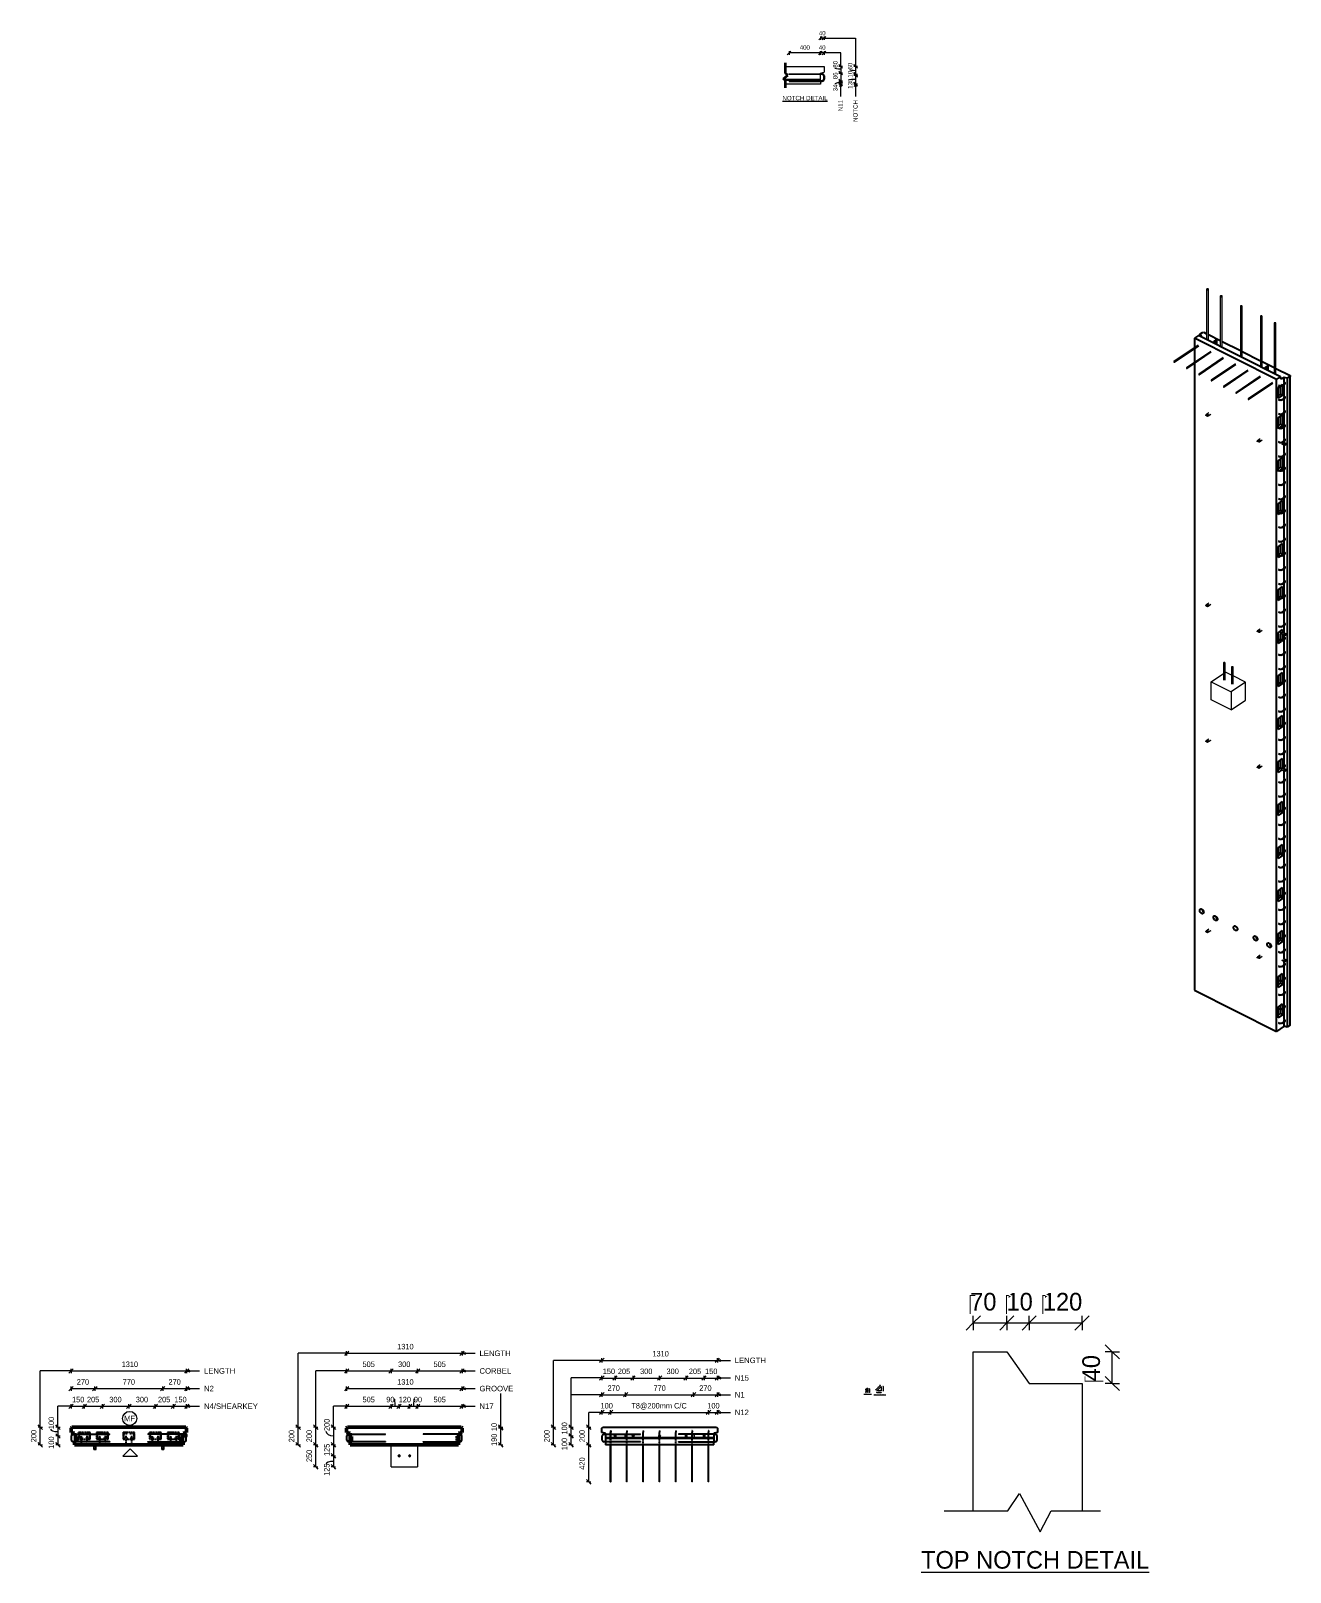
# Model space of a CAD drawing. Header units: millimetres. Extents: x -20701 to -6422, y 1067 to 18539.
import ezdxf

# ---------------------------------------------------------------- set-up
doc = ezdxf.new("R2010")
doc.units = ezdxf.units.MM
doc.linetypes.add('Dash', pattern=[6.36, 3.18, -3.18])
for name, color, linetype, lineweight in [('A-ANNO-DIMS', 211, 'Continuous', 9), ('A-ANNO-DIMS-2', 211, 'Continuous', 9), ('A-ANNO-DIMS-25', 211, 'Continuous', 9), ('A-ANNO-DIMS-3', 211, 'Continuous', 9), ('A-ANNO-DIMS-80', 211, 'Continuous', 9), ('A-DETL', 90, 'Continuous', 18), ('A-DETL-MBND', 5, 'Continuous', 18), ('A-DETL-THIN', 151, 'Continuous', 18), ('A-GENM', 13, 'Continuous', 18), ('A-WALL', 113, 'Continuous', 25), ('A-WALL-HDLN', 110, 'Dash', 25), ('G-ANNO-TEXT', 231, 'Continuous', 9), ('S-BEAM', 12, 'Continuous', 18), ('S-RBAR', 171, 'Continuous', 18)]:
    doc.layers.add(name, color=color, linetype=linetype, lineweight=lineweight)
doc.styles.add('Arial', font='arial.ttf', dxfattribs={"height": 62.5})
doc.styles.add('Arial_1', font='arial.ttf', dxfattribs={"height": 50})
doc.styles.add('Arial_2', font='arial.ttf', dxfattribs={"height": 5})
doc.styles.add('Arial_3', font='arial.ttf', dxfattribs={"height": 7.5})
doc.styles.add('Nirmala UI Semilight', font='NirmalaS.ttf', dxfattribs={"height": 62.5})
doc.styles.add('Nirmala UI Semilight_1', font='NirmalaS.ttf', dxfattribs={"height": 50})
doc.styles.add('Nirmala UI Semilight_2', font='NirmalaS.ttf', dxfattribs={"height": 5})
doc.styles.add('Nirmala UI Semilight_3', font='NirmalaS.ttf', dxfattribs={"height": 7.5})
doc.styles.add('Nirmala UI Semilight_4', font='NirmalaS.ttf', dxfattribs={"height": 200})
doc.styles.add('Nirmala UI Semilight_5', font='NirmalaS.ttf', dxfattribs={"height": 200})
doc.dimstyles.new('Arrow_Filled_-_2_5_NI_UI', dxfattribs={"dimscale": 304.8, "dimtxt": 65.460247, "dimasz": 0.164042, "dimexe": 0.082021, "dimexo": 0.0625, "dimgap": 0.082021, "dimtad": 1, "dimdec": 0, "dimzin": 0, "dimdsep": 46, "dimtxsty": 'Nirmala UI Semilight', "dimblk1": 'OBLIQUE', "dimblk2": 'OBLIQUE', "dimsah": 1, "dimcen": 0.09, "dimazin": 0, "dimtfac": 1, "dimtdec": 4, "dimtix": 1, "dimtmove": 0, "dimatfit": 3, "dimfxl": 0.082021, "dimfxlon": 1, "dimtvp": 1, "dimtolj": 1, "dimtzin": 0, "dimarcsym": 2})
doc.dimstyles.new('Arrow_Filled_-_2_5_NI_UI_1', dxfattribs={"dimscale": 304.8, "dimtxt": 65.460247, "dimasz": 0.164042, "dimexe": 0.082021, "dimexo": 0.0625, "dimgap": 0.082021, "dimtad": 1, "dimdec": 0, "dimzin": 0, "dimdsep": 46, "dimtxsty": 'Nirmala UI Semilight', "dimblk1": 'OBLIQUE', "dimblk2": 'OBLIQUE', "dimsah": 1, "dimcen": 0.09, "dimazin": 0, "dimtfac": 1, "dimtdec": 4, "dimtix": 1, "dimtmove": 1, "dimatfit": 3, "dimfxl": 0.082021, "dimfxlon": 1, "dimtvp": 1, "dimtolj": 1, "dimtzin": 0, "dimarcsym": 2})
doc.dimstyles.new('Arrow_Filled_-_2_5_NI_UI_2', dxfattribs={"dimscale": 304.8, "dimtxt": 65.460247, "dimasz": 0.164042, "dimexe": 0.082021, "dimexo": 0.0625, "dimgap": 0.082021, "dimtad": 1, "dimdec": 0, "dimzin": 0, "dimdsep": 46, "dimtxsty": 'Nirmala UI Semilight', "dimblk1": 'OBLIQUE', "dimblk2": 'OBLIQUE', "dimsah": 1, "dimcen": 0.09, "dimazin": 0, "dimtfac": 1, "dimtdec": 4, "dimtix": 1, "dimtmove": 2, "dimatfit": 3, "dimfxl": 0.082021, "dimfxlon": 1, "dimtvp": 1, "dimtolj": 1, "dimtzin": 0, "dimarcsym": 2})
doc.dimstyles.new('Arrow_Filled_-_2_5_NI_UI_3', dxfattribs={"dimscale": 304.8, "dimtxt": 5.23682, "dimasz": 0.013123, "dimexe": 0.006562, "dimexo": 0.0625, "dimgap": 0.006562, "dimtad": 1, "dimdec": 0, "dimzin": 0, "dimdsep": 46, "dimtxsty": 'Nirmala UI Semilight_2', "dimblk1": 'OBLIQUE', "dimblk2": 'OBLIQUE', "dimsah": 1, "dimcen": 0.09, "dimazin": 0, "dimtfac": 1, "dimtdec": 4, "dimtix": 1, "dimtmove": 0, "dimatfit": 3, "dimfxl": 0.006562, "dimfxlon": 1, "dimtvp": 1, "dimtolj": 1, "dimtzin": 0, "dimarcsym": 2})
doc.dimstyles.new('Arrow_Filled_-_2_5_NI_UI_4', dxfattribs={"dimscale": 304.8, "dimtxt": 7.85523, "dimasz": 0.019685, "dimexe": 0.009843, "dimexo": 0.0625, "dimgap": 0.009843, "dimtad": 1, "dimdec": 0, "dimzin": 0, "dimdsep": 46, "dimtxsty": 'Nirmala UI Semilight_3', "dimblk1": 'OBLIQUE', "dimblk2": 'OBLIQUE', "dimsah": 1, "dimcen": 0.09, "dimazin": 0, "dimtfac": 1, "dimtdec": 4, "dimtix": 1, "dimtmove": 0, "dimatfit": 3, "dimfxl": 0.009843, "dimfxlon": 1, "dimtvp": 1, "dimtolj": 1, "dimtzin": 0, "dimarcsym": 2})
doc.dimstyles.new('Arrow_Filled_-_2_5_NI_UI_5', dxfattribs={"dimscale": 304.8, "dimtxt": 209.472789, "dimasz": 0.524934, "dimexe": 0.262467, "dimexo": 0.0625, "dimgap": 0.262467, "dimtad": 1, "dimdec": 0, "dimzin": 0, "dimdsep": 46, "dimtxsty": 'Nirmala UI Semilight_4', "dimblk1": 'OBLIQUE', "dimblk2": 'OBLIQUE', "dimsah": 1, "dimcen": 0.09, "dimazin": 0, "dimtfac": 1, "dimtdec": 4, "dimtix": 1, "dimtmove": 2, "dimatfit": 3, "dimfxl": 0.262467, "dimfxlon": 1, "dimtvp": 1, "dimtolj": 1, "dimtzin": 0, "dimarcsym": 2})
doc.dimstyles.new('Arrow_Filled_-_2_5_NI_UI_6', dxfattribs={"dimscale": 304.8, "dimtxt": 209.472789, "dimasz": 0.524934, "dimexe": 0.262467, "dimexo": 0.0625, "dimgap": 0.262467, "dimtad": 1, "dimdec": 0, "dimzin": 0, "dimdsep": 46, "dimtxsty": 'Nirmala UI Semilight_4', "dimblk1": 'OBLIQUE', "dimblk2": 'OBLIQUE', "dimsah": 1, "dimcen": 0.09, "dimazin": 0, "dimtfac": 1, "dimtdec": 4, "dimtix": 1, "dimtmove": 0, "dimatfit": 3, "dimfxl": 0.262467, "dimfxlon": 1, "dimtvp": 1, "dimtolj": 1, "dimtzin": 0, "dimarcsym": 2})

msp = doc.modelspace()

# ---------------------------------------------------------------- texts
at = {"layer": 'G-ANNO-TEXT', "color": 7, "attachment_point": 1}
for s, insert, char_height, width, style in [('40', (-11766.2, 18538), 50, 91.392, 'Nirmala UI Semilight_1'), ('400', (-11982.8, 18374.4), 50, 136.287, 'Nirmala UI Semilight_1'), ('40', (-11766.2, 18374.4), 50, 91.392, 'Nirmala UI Semilight_1'), ('\\LNOTCH DETAIL', (-12178.6, 17801.3), 50, 622.11, 'Arial_1'), ('LENGTH', (-15613.9, 3579.6), 62.5, 428.903, 'Arial'), ('LENGTH', (-12719.6, 3499.6), 62.5, 428.903, 'Arial'), ('LENGTH', (-18737.6, 3379.6), 62.5, 428.903, 'Arial'), ('CORBEL', (-15613.9, 3379.6), 62.5, 432.911, 'Arial'), ('N2', (-18737.6, 3179.6), 62.5, 134.283, 'Arial'), ('GROOVE', (-15613.9, 3179.6), 62.5, 462.975, 'Arial'), ('N15', (-12719.6, 3299.6), 62.5, 192.405, 'Arial'), ('N4/SHEARKEY', (-18737.6, 2979.6), 62.5, 737.552, 'Arial'), ('N17', (-15613.9, 2979.6), 62.5, 192.405, 'Arial'), ('N1', (-12719.6, 3109.6), 62.5, 134.283, 'Arial'), ('\\LTYPICAL GROOVE DETAIL', (-11256.9, 3090.7), 5, 106.785, 'Arial_2'), ('\\LTYPICAL CHAMFER DETAIL', (-11143.4, 3087.5), 7.5, 166.911, 'Arial_3'), ('MF', (-19644, 2840.7), 62.5, 150.316, 'Arial'), ('N12', (-12719.6, 2909.6), 62.5, 192.405, 'Arial'), ('\\LTOP NOTCH DETAIL', (-10606.4, 1307.2), 200, 2975.864, 'Nirmala UI Semilight_5')]:
    msp.add_mtext(s, dxfattribs=dict(at, insert=insert, char_height=char_height, width=width, style=style))
at = {"layer": 'G-ANNO-TEXT', "color": 7, "char_height": 50, "attachment_point": 1, "rotation": 90}
for s, insert, width, style in [('80', (-11604.6, 18120.9), 89.789, 'Nirmala UI Semilight_1'), ('60', (-11436.3, 18100.5), 89.789, 'Nirmala UI Semilight_1'), ('86', (-11604.6, 17989.8), 89.789, 'Nirmala UI Semilight_1'), ('10', (-11436.3, 18008.1), 76.962, 'Nirmala UI Semilight_1'), ('34', (-11604.6, 17854.6), 91.392, 'Nirmala UI Semilight_1'), ('130', (-11436.3, 17881.7), 121.856, 'Nirmala UI Semilight_1'), ('N11', (-11545.4, 17627.6), 153.924, 'Arial_1'), ('NOTCH', (-11377, 17506), 301.435, 'Arial_1')]:
    msp.add_mtext(s, dxfattribs=dict(at, insert=insert, width=width, style=style))

# ---------------------------------------------------------------- blocks, each defined once
blk = doc.blocks.new('RR spread anchor face based - RR-SA-1_4-160-2134593-Elevation Top')
at = {"layer": 'A-GENM'}
for p, q in [((-19220, 2511), (-19220, 2464)), ((-19220, 2464), (-19217, 2459)), ((-19217, 2459), (-19192, 2459)), ((-19212, 2474), (-19212, 2480)), ((-19198, 2480), (-19198, 2474)), ((-19192, 2459), (-19190, 2464)), ((-19190, 2464), (-19190, 2511))]:
    blk.add_line(p, q, dxfattribs=at)
for centre, start, end in [((-19205, 2480), 0, 180), ((-19205, 2474), 180, 0)]:
    blk.add_arc(centre, 7, start, end, dxfattribs=at)
blk = doc.blocks.new('RR spread anchor face based - RR-SA-2_5-200-1726821-Elevation Top')
at = {"layer": 'A-GENM'}
for p, q in [((-18951, 2623), (-18948, 2623)), ((-18935, 2631), (-18946, 2631)), ((-18930, 2629), (-18935, 2631)), ((-18930, 2604), (-18930, 2629)), ((-18975, 2601), (-18943, 2601)), ((-18945, 2609), (-18951, 2609)), ((-18935, 2601), (-18930, 2604))]:
    blk.add_line(p, q, dxfattribs=at)
for centre, start, end in [((-18951, 2616), 90, 270), ((-18945, 2616), 270, 291.1151)]:
    blk.add_arc(centre, 7, start, end, dxfattribs=at)
blk = doc.blocks.new('RR spread anchor face based - RR-SA-5_0-240-2134540-Elevation Top Copy 2')
at = {"layer": 'A-GENM'}
for p, q in [((-19982, 2594), (-19982, 2627)), ((-19967, 2627), (-19967, 2594)), ((-19982, 2591), (-19982, 2594)), ((-19982, 2594), (-19967, 2594)), ((-19967, 2591), (-19982, 2591)), ((-19967, 2594), (-19967, 2591))]:
    blk.add_line(p, q, dxfattribs=at)
blk = doc.blocks.new('Rebar Bar - Part 4112021290-431004-3D Ortho')
at = {"layer": 'S-RBAR'}
for p, q in [((-13251, 11326), (-13251, 11132)), ((-13231, 11132), (-13231, 11326))]:
    blk.add_line(p, q, dxfattribs=at)
for points in [[(-13234, 11330, 0), (-13236, 11331, 0), (-13239, 11331, 0), (-13241, 11332, 0), (-13244, 11331, 0), (-13246, 11331, 0), (-13248, 11330, 0), (-13250, 11328, 0), (-13250, 11327, 0), (-13251, 11325, 0), (-13250, 11324, 0), (-13249, 11322, 0), (-13247, 11321, 0)], [(-13247, 11321, 0), (-13245, 11320, 0), (-13243, 11320, 0), (-13240, 11320, 0), (-13237, 11320, 0), (-13235, 11321, 0), (-13233, 11322, 0), (-13232, 11323, 0), (-13231, 11325, 0), (-13231, 11326, 0), (-13231, 11328, 0), (-13232, 11329, 0), (-13234, 11330, 0)]]:
    blk.add_polyline3d(points, dxfattribs=at)
blk = doc.blocks.new('Rebar Bar - Part 2227165887-431004-3D Ortho')
at = {"layer": 'S-RBAR'}
blk.add_line((-13671, 7797), (-13671, 7794), dxfattribs=at)
blk = doc.blocks.new('Rebar Bar - Part 3166313199-431004-3D Ortho')
at = {"layer": 'S-RBAR'}
for p, q in [((-12720, 7291), (-12706, 7284)), ((-12703, 7291), (-12716, 7298))]:
    blk.add_line(p, q, dxfattribs=at)
blk = doc.blocks.new('Rebar Bar - Part 2227165887-V1-3D Ortho')
at = {"layer": 'S-RBAR'}
for points in [[(-12674, 7286, 0), (-12685, 7281, 0), (-12699, 7282, 0), (-12706, 7284, 0)], [(-12679, 7292, 0), (-12687, 7289, 0), (-12698, 7290, 0), (-12703, 7291, 0)]]:
    blk.add_polyline3d(points, dxfattribs=at)
blk = doc.blocks.new('Rebar Bar - Part 981547073-431004-3D Ortho')
at = {"layer": 'S-RBAR'}
for p, q in [((-12649, 7313), (-12679, 7292)), ((-12674, 7286), (-12644, 7306))]:
    blk.add_line(p, q, dxfattribs=at)
blk = doc.blocks.new('Rebar Bar - Part 2227165887-V2-3D Ortho')
at = {"layer": 'S-RBAR'}
for points in [[(-12649, 7313, 0), (-12645, 7316, 0), (-12647, 7320, 0), (-12650, 7322, 0)], [(-12644, 7306, 0), (-12638, 7313, 0), (-12639, 7323, 0), (-12647, 7329, 0)]]:
    blk.add_polyline3d(points, dxfattribs=at)
blk = doc.blocks.new('Rebar Bar - Part 3131074535-431004-3D Ortho')
at = {"layer": 'S-RBAR'}
for p, q in [((-12664, 7329), (-12650, 7322)), ((-12647, 7329), (-12660, 7336))]:
    blk.add_line(p, q, dxfattribs=at)
blk = doc.blocks.new('Rebar Bar - Part 3166313199-V3-3D Ortho')
at = {"layer": 'S-RBAR'}
for p, q in [((-12703, 7452), (-12723, 7462)), ((-12723, 7453), (-12706, 7445))]:
    blk.add_line(p, q, dxfattribs=at)
blk = doc.blocks.new('Rebar Bar - Part 3166313199-V4-3D Ortho')
at = {"layer": 'S-RBAR'}
for p, q in [((-12720, 7612), (-12706, 7605)), ((-12703, 7612), (-12716, 7619))]:
    blk.add_line(p, q, dxfattribs=at)
blk = doc.blocks.new('Rebar Bar - Part 3131074535-V5-3D Ortho')
at = {"layer": 'S-RBAR'}
for p, q in [((-12664, 10862), (-12650, 10855)), ((-12647, 10862), (-12660, 10869))]:
    blk.add_line(p, q, dxfattribs=at)
blk = doc.blocks.new('Rebar Bar - Part 3166313199-V6-3D Ortho')
at = {"layer": 'S-RBAR'}
for p, q in [((-12703, 11627), (-12723, 11637)), ((-12722, 11628), (-12706, 11620))]:
    blk.add_line(p, q, dxfattribs=at)
blk = doc.blocks.new('Rebar Bar - Part 3131074535-V7-3D Ortho')
at = {"layer": 'S-RBAR'}
for p, q in [((-12664, 11825), (-12650, 11818)), ((-12647, 11825), (-12660, 11832))]:
    blk.add_line(p, q, dxfattribs=at)
blk = doc.blocks.new('Rebar Bar - Part 3166313199-V8-3D Ortho')
at = {"layer": 'S-RBAR'}
for p, q in [((-12720, 13875), (-12706, 13868)), ((-12703, 13875), (-12716, 13882))]:
    blk.add_line(p, q, dxfattribs=at)
blk = doc.blocks.new('Rebar Bar - Part 3450276098-431004-3D Ortho')
at = {"layer": 'S-RBAR'}
for p, q in [((-12767, 15224), (-12767, 14654)), ((-12747, 14644), (-12747, 15224))]:
    blk.add_line(p, q, dxfattribs=at)
for points in [[(-12750, 15229, 0), (-12753, 15229, 0), (-12755, 15230, 0), (-12758, 15230, 0), (-12760, 15230, 0), (-12763, 15229, 0), (-12765, 15228, 0), (-12766, 15227, 0), (-12767, 15225, 0), (-12767, 15224, 0), (-12766, 15222, 0), (-12765, 15221, 0), (-12763, 15220, 0)], [(-12763, 15220, 0), (-12761, 15219, 0), (-12759, 15218, 0), (-12756, 15218, 0), (-12754, 15219, 0), (-12751, 15219, 0), (-12749, 15220, 0), (-12748, 15222, 0), (-12747, 15223, 0), (-12747, 15225, 0), (-12747, 15226, 0), (-12749, 15228, 0), (-12750, 15229, 0)]]:
    blk.add_polyline3d(points, dxfattribs=at)
blk = doc.blocks.new('Rebar Bar - Part 3314717470-431004-3D Ortho')
at = {"layer": 'S-RBAR'}
for p, q in [((-13377, 15531), (-13377, 14960)), ((-13357, 14950), (-13357, 15531))]:
    blk.add_line(p, q, dxfattribs=at)
for points in [[(-13360, 15535, 0), (-13363, 15536, 0), (-13365, 15536, 0), (-13368, 15536, 0), (-13370, 15536, 0), (-13373, 15535, 0), (-13374, 15534, 0), (-13376, 15533, 0), (-13377, 15532, 0), (-13377, 15530, 0), (-13376, 15529, 0), (-13375, 15527, 0), (-13373, 15526, 0)], [(-13373, 15526, 0), (-13371, 15525, 0), (-13369, 15525, 0), (-13366, 15525, 0), (-13364, 15525, 0), (-13361, 15526, 0), (-13359, 15527, 0), (-13358, 15528, 0), (-13357, 15529, 0), (-13357, 15531, 0), (-13357, 15533, 0), (-13359, 15534, 0), (-13360, 15535, 0)]]:
    blk.add_polyline3d(points, dxfattribs=at)
blk = doc.blocks.new('Rebar Bar - Part 1179536722-431004-3D Ortho')
at = {"layer": 'S-RBAR'}
blk.add_line((-13420, 8494), (-13420, 8484), dxfattribs=at)
blk = doc.blocks.new('Rebar Bar - Part 1179536722-V9-3D Ortho')
at = {"layer": 'S-RBAR'}
blk.add_line((-12812, 8190), (-12812, 8179), dxfattribs=at)
blk = doc.blocks.new('Rebar Bar - Part 1449432374-431004-3D Ortho')
at = {"layer": 'S-RBAR'}
for p, q in [((-13567, 8559), (-13584, 8567)), ((-13584, 8558), (-13565, 8549)), ((-13412, 8481), (-13429, 8489)), ((-13428, 8480), (-13410, 8471))]:
    blk.add_line(p, q, dxfattribs=at)
blk = doc.blocks.new('Rebar Bar - Part 1449432374-V10-3D Ortho')
at = {"layer": 'S-RBAR'}
for p, q in [((-12957, 8252), (-12975, 8261)), ((-12974, 8252), (-12955, 8242)), ((-12802, 8174), (-12819, 8183)), ((-12818, 8174), (-12800, 8164))]:
    blk.add_line(p, q, dxfattribs=at)
blk = doc.blocks.new('RR spread anchor face based - RR-SA-5_0-240-2134540-3D Ortho')
at = {"layer": 'A-GENM'}
for p, q in [((-13448, 15024), (-13426, 15039)), ((-13414, 15033), (-13437, 15018)), ((-13426, 15039), (-13414, 15033)), ((-13413, 15030), (-13414, 15033)), ((-13413, 14984), (-13413, 15030)), ((-13450, 15018), (-13448, 15024)), ((-13450, 14997), (-13450, 15018)), ((-13439, 15013), (-13450, 15018)), ((-13448, 15024), (-13437, 15018)), ((-13437, 15018), (-13439, 15013)), ((-13439, 15013), (-13439, 14991)), ((-13431, 15000), (-13431, 15004)), ((-13420, 15011), (-13420, 15008))]:
    blk.add_line(p, q, dxfattribs=at)
for points in [[(-13431, 15004, 0), (-13431, 15006, 0), (-13431, 15008, 0), (-13430, 15010, 0), (-13429, 15012, 0), (-13427, 15014, 0), (-13426, 15015, 0), (-13424, 15016, 0), (-13423, 15016, 0), (-13421, 15016, 0), (-13421, 15015, 0), (-13420, 15013, 0), (-13420, 15011, 0)], [(-13430, 14996, 0), (-13431, 14997, 0), (-13431, 14999, 0), (-13431, 15000, 0)], [(-13420, 15008, 0), (-13420, 15006, 0), (-13421, 15004, 0), (-13421, 15002, 0), (-13423, 15000, 0), (-13424, 14998, 0), (-13426, 14997, 0), (-13427, 14996, 0), (-13429, 14996, 0)]]:
    blk.add_polyline3d(points, dxfattribs=at)
blk = doc.blocks.new('RR spread anchor face based - RR-SA-1_4-160-2134593-3D Ortho')
at = {"layer": 'A-GENM'}
for p, q in [((-12955, 8040), (-12957, 8037)), ((-12924, 8061), (-12955, 8040)), ((-12943, 8041), (-12939, 8044)), ((-12939, 8039), (-12943, 8037)), ((-12933, 8028), (-12902, 8049)), ((-12902, 8045), (-12933, 8024)), ((-12928, 8039), (-12932, 8036)), ((-12957, 8037), (-12938, 8027)), ((-12957, 8032), (-12957, 8037)), ((-12938, 8022), (-12957, 8032)), ((-12938, 8027), (-12933, 8028)), ((-12938, 8022), (-12938, 8027)), ((-12933, 8024), (-12938, 8022)), ((-12933, 8028), (-12933, 8024))]:
    blk.add_line(p, q, dxfattribs=at)
for points in [[(-12932, 8036, 0), (-12933, 8035, 0), (-12935, 8035, 0), (-12937, 8035, 0), (-12939, 8035, 0), (-12940, 8035, 0), (-12942, 8036, 0), (-12943, 8037, 0), (-12944, 8037, 0), (-12944, 8039, 0), (-12944, 8040, 0), (-12944, 8041, 0), (-12943, 8041, 0)], [(-12939, 8044, 0), (-12937, 8045, 0), (-12936, 8045, 0), (-12934, 8046, 0), (-12932, 8045, 0), (-12930, 8045, 0), (-12929, 8045, 0), (-12928, 8044, 0), (-12927, 8043, 0), (-12926, 8042, 0), (-12926, 8041, 0), (-12927, 8040, 0), (-12928, 8039, 0)], [(-12928, 8039, 0), (-12929, 8040, 0), (-12930, 8040, 0), (-12932, 8041, 0), (-12934, 8041, 0), (-12936, 8040, 0), (-12937, 8040, 0), (-12939, 8039, 0)]]:
    blk.add_polyline3d(points, dxfattribs=at)
blk = doc.blocks.new('RR spread anchor face based - RR-SA-1_4-160-V11-3D Ortho')
at = {"layer": 'A-GENM'}
for p, q in [((-13539, 14186), (-13540, 14183)), ((-13540, 14183), (-13521, 14173)), ((-13540, 14178), (-13540, 14183)), ((-13521, 14168), (-13540, 14178)), ((-13508, 14207), (-13539, 14186)), ((-13526, 14187), (-13522, 14190)), ((-13522, 14185), (-13526, 14183)), ((-13521, 14173), (-13516, 14174)), ((-13521, 14168), (-13521, 14173)), ((-13516, 14170), (-13521, 14168)), ((-13516, 14174), (-13485, 14195)), ((-13485, 14191), (-13516, 14170)), ((-13516, 14174), (-13516, 14170)), ((-13511, 14185), (-13515, 14182))]:
    blk.add_line(p, q, dxfattribs=at)
for points in [[(-13515, 14182, 0), (-13517, 14181, 0), (-13518, 14181, 0), (-13520, 14181, 0), (-13522, 14181, 0), (-13524, 14181, 0), (-13525, 14182, 0), (-13526, 14183, 0), (-13527, 14183, 0), (-13528, 14184, 0), (-13528, 14186, 0), (-13527, 14187, 0), (-13526, 14187, 0)], [(-13522, 14190, 0), (-13521, 14191, 0), (-13519, 14191, 0), (-13517, 14192, 0), (-13515, 14191, 0), (-13514, 14191, 0), (-13512, 14191, 0), (-13511, 14190, 0), (-13510, 14189, 0), (-13510, 14188, 0), (-13510, 14187, 0), (-13510, 14186, 0), (-13511, 14185, 0)], [(-13511, 14185, 0), (-13512, 14186, 0), (-13514, 14186, 0), (-13515, 14187, 0), (-13517, 14187, 0), (-13519, 14186, 0), (-13521, 14186, 0), (-13522, 14185, 0)]]:
    blk.add_polyline3d(points, dxfattribs=at)
blk = doc.blocks.new('RR spread anchor face based - RR-SA-2_5-200-1726821-3D Ortho')
at = {"layer": 'A-GENM'}
for p, q in [((-12680, 13862), (-12650, 13847)), ((-12650, 13839), (-12680, 13854)), ((-12630, 13860), (-12661, 13875)), ((-12653, 13854), (-12657, 13857)), ((-12650, 13847), (-12644, 13846)), ((-12650, 13839), (-12650, 13847)), ((-12644, 13838), (-12650, 13839)), ((-12648, 13863), (-12643, 13860)), ((-12646, 13853), (-12648, 13855)), ((-12644, 13846), (-12628, 13857)), ((-12628, 13849), (-12644, 13838)), ((-12644, 13838), (-12644, 13846)), ((-12628, 13857), (-12630, 13860)), ((-12628, 13849), (-12628, 13857))]:
    blk.add_line(p, q, dxfattribs=at)
for points in [[(-12657, 13857, 0), (-12658, 13857, 0), (-12659, 13858, 0), (-12659, 13859, 0), (-12659, 13860, 0), (-12659, 13861, 0), (-12658, 13862, 0), (-12656, 13863, 0), (-12655, 13863, 0), (-12653, 13864, 0), (-12651, 13864, 0), (-12649, 13863, 0), (-12648, 13863, 0)], [(-12648, 13855, 0), (-12649, 13855, 0), (-12651, 13856, 0), (-12653, 13856, 0), (-12655, 13855, 0)], [(-12643, 13860, 0), (-12642, 13860, 0), (-12641, 13859, 0), (-12641, 13858, 0), (-12641, 13857, 0), (-12642, 13856, 0), (-12643, 13855, 0), (-12644, 13854, 0), (-12646, 13853, 0), (-12647, 13853, 0), (-12649, 13853, 0), (-12651, 13854, 0), (-12653, 13854, 0)]]:
    blk.add_polyline3d(points, dxfattribs=at)
blk = doc.blocks.new('RR spread anchor face based - RR-SA-2_5-200-V12-3D Ortho')
at = {"layer": 'A-GENM'}
for p, q in [((-12699, 11715), (-12650, 11690)), ((-12650, 11682), (-12699, 11707)), ((-12686, 11714), (-12688, 11715)), ((-12630, 11703), (-12661, 11718)), ((-12653, 11697), (-12657, 11700)), ((-12650, 11690), (-12644, 11689)), ((-12650, 11682), (-12650, 11690)), ((-12644, 11681), (-12650, 11682)), ((-12648, 11706), (-12643, 11704)), ((-12646, 11697), (-12648, 11698)), ((-12644, 11689), (-12628, 11700)), ((-12628, 11692), (-12644, 11681)), ((-12644, 11681), (-12644, 11689)), ((-12628, 11700), (-12630, 11703)), ((-12628, 11692), (-12628, 11700))]:
    blk.add_line(p, q, dxfattribs=at)
for points in [[(-12679, 11714, 0), (-12681, 11713, 0), (-12683, 11713, 0), (-12685, 11714, 0), (-12686, 11714, 0)], [(-12657, 11700, 0), (-12658, 11701, 0), (-12659, 11702, 0), (-12659, 11703, 0), (-12659, 11704, 0), (-12659, 11705, 0), (-12658, 11706, 0), (-12656, 11706, 0), (-12655, 11707, 0), (-12653, 11707, 0), (-12651, 11707, 0), (-12649, 11707, 0), (-12648, 11706, 0)], [(-12648, 11698, 0), (-12649, 11698, 0), (-12651, 11699, 0), (-12653, 11699, 0), (-12655, 11699, 0)], [(-12643, 11704, 0), (-12642, 11703, 0), (-12641, 11702, 0), (-12641, 11701, 0), (-12641, 11700, 0), (-12642, 11699, 0), (-12643, 11698, 0), (-12644, 11697, 0), (-12646, 11697, 0), (-12647, 11697, 0), (-12649, 11697, 0), (-12651, 11697, 0), (-12653, 11697, 0)]]:
    blk.add_polyline3d(points, dxfattribs=at)
blk = doc.blocks.new('RR spread anchor face based - RR-SA-2_5-200-V13-3D Ortho')
at = {"layer": 'A-GENM'}
for p, q in [((-12691, 10171), (-12650, 10151)), ((-12650, 10142), (-12680, 10158)), ((-12630, 10164), (-12661, 10179)), ((-12653, 10158), (-12657, 10160)), ((-12650, 10151), (-12644, 10150)), ((-12650, 10142), (-12650, 10151)), ((-12644, 10142), (-12650, 10142)), ((-12648, 10167), (-12643, 10164)), ((-12646, 10157), (-12648, 10158)), ((-12644, 10150), (-12628, 10161)), ((-12628, 10153), (-12644, 10142)), ((-12644, 10142), (-12644, 10150)), ((-12628, 10161), (-12630, 10164)), ((-12628, 10153), (-12628, 10161))]:
    blk.add_line(p, q, dxfattribs=at)
for points in [[(-12657, 10160, 0), (-12658, 10161, 0), (-12659, 10162, 0), (-12659, 10163, 0), (-12659, 10164, 0), (-12659, 10165, 0), (-12658, 10166, 0), (-12656, 10167, 0), (-12655, 10167, 0), (-12653, 10168, 0), (-12651, 10167, 0), (-12649, 10167, 0), (-12648, 10167, 0)], [(-12648, 10158, 0), (-12649, 10159, 0), (-12651, 10159, 0), (-12653, 10159, 0), (-12655, 10159, 0)], [(-12643, 10164, 0), (-12642, 10163, 0), (-12641, 10163, 0), (-12641, 10161, 0), (-12641, 10160, 0), (-12642, 10159, 0), (-12643, 10159, 0), (-12644, 10158, 0), (-12646, 10157, 0), (-12647, 10157, 0), (-12649, 10157, 0), (-12651, 10158, 0), (-12653, 10158, 0)]]:
    blk.add_polyline3d(points, dxfattribs=at)
blk = doc.blocks.new('Rebar Bar - Part 1982606284-431004-3D Ortho')
at = {"layer": 'S-RBAR'}
for p, q in [((-13626, 14975), (-13902, 14789)), ((-13897, 14782), (-13622, 14969))]:
    blk.add_line(p, q, dxfattribs=at)
for points in [[(-13896, 14784, 0), (-13897, 14785, 0), (-13897, 14786, 0), (-13897, 14787, 0), (-13898, 14787, 0), (-13899, 14788, 0), (-13899, 14789, 0), (-13900, 14789, 0), (-13901, 14789, 0), (-13902, 14789, 0), (-13902, 14788, 0), (-13902, 14788, 0), (-13902, 14787, 0)], [(-13902, 14787, 0), (-13902, 14786, 0), (-13902, 14785, 0), (-13902, 14784, 0), (-13901, 14783, 0), (-13900, 14783, 0), (-13899, 14782, 0), (-13899, 14782, 0), (-13898, 14782, 0), (-13897, 14782, 0), (-13897, 14782, 0), (-13897, 14783, 0), (-13896, 14784, 0)]]:
    blk.add_polyline3d(points, dxfattribs=at)
blk = doc.blocks.new('DIMBLOCK1-Elevation Top')
at = {"layer": 'A-ANNO-DIMS-25'}
for p, q in [((-20245, 2948), (-20220, 2973)), ((-20245, 2948), (-20245, 2973)), ((-20095, 2948), (-20070, 2973)), ((-20095, 2948), (-20095, 2973)), ((-20245, 2948), (-20270, 2923)), ((-20245, 2948), (-20095, 2948)), ((-20245, 2948), (-20245, 2923)), ((-20095, 2948), (-20120, 2923)), ((-20095, 2948), (-20095, 2923))]:
    blk.add_line(p, q, dxfattribs=at)
at = {"layer": 'A-ANNO-DIMS-25', "color": 0, "insert": (-20234, 3055), "char_height": 62.5, "width": 154.25, "attachment_point": 1, "line_spacing_factor": 1.142579, "style": 'Nirmala UI Semilight'}
blk.add_mtext('150', dxfattribs=at)
blk = doc.blocks.new('_Oblique')
at = {"color": 0, "linetype": 'ByBlock', "lineweight": -2}
blk.add_line((-0.5, -0.5), (0.5, 0.5), dxfattribs=at)
blk = doc.blocks.new('DIMBLOCK2-Elevation Top')
at = {"layer": 'A-ANNO-DIMS-25'}
for p, q in [((-20095, 2948), (-20070, 2973)), ((-20095, 2948), (-20095, 2973)), ((-19890, 2948), (-19865, 2973)), ((-19890, 2948), (-19890, 2973)), ((-20095, 2948), (-20120, 2923)), ((-20095, 2948), (-19890, 2948)), ((-20095, 2948), (-20095, 2923)), ((-19890, 2948), (-19915, 2923)), ((-19890, 2948), (-19890, 2923))]:
    blk.add_line(p, q, dxfattribs=at)
at = {"layer": 'A-ANNO-DIMS-25', "color": 0, "insert": (-20064, 3055), "char_height": 62.5, "width": 171.39, "attachment_point": 1, "line_spacing_factor": 1.142579, "style": 'Nirmala UI Semilight'}
blk.add_mtext('205', dxfattribs=at)
blk = doc.blocks.new('DIMBLOCK3-Elevation Top')
at = {"layer": 'A-ANNO-DIMS-25'}
for p, q in [((-19890, 2948), (-19865, 2973)), ((-19890, 2948), (-19890, 2973)), ((-19590, 2948), (-19565, 2973)), ((-19590, 2948), (-19590, 2973)), ((-19890, 2948), (-19915, 2923)), ((-19890, 2948), (-19590, 2948)), ((-19890, 2948), (-19890, 2923)), ((-19590, 2948), (-19615, 2923)), ((-19590, 2948), (-19590, 2923))]:
    blk.add_line(p, q, dxfattribs=at)
at = {"layer": 'A-ANNO-DIMS-25', "color": 0, "insert": (-19811, 3055), "char_height": 62.5, "width": 171.39, "attachment_point": 1, "line_spacing_factor": 1.142579, "style": 'Nirmala UI Semilight'}
blk.add_mtext('300', dxfattribs=at)
blk = doc.blocks.new('DIMBLOCK4-Elevation Top')
at = {"layer": 'A-ANNO-DIMS-25'}
for p, q in [((-19590, 2948), (-19565, 2973)), ((-19590, 2948), (-19590, 2973)), ((-19290, 2948), (-19265, 2973)), ((-19290, 2948), (-19290, 2973)), ((-19590, 2948), (-19615, 2923)), ((-19590, 2948), (-19290, 2948)), ((-19590, 2948), (-19590, 2923)), ((-19290, 2948), (-19315, 2923)), ((-19290, 2948), (-19290, 2923))]:
    blk.add_line(p, q, dxfattribs=at)
at = {"layer": 'A-ANNO-DIMS-25', "color": 0, "insert": (-19511, 3055), "char_height": 62.5, "width": 171.39, "attachment_point": 1, "line_spacing_factor": 1.142579, "style": 'Nirmala UI Semilight'}
blk.add_mtext('300', dxfattribs=at)
blk = doc.blocks.new('DIMBLOCK5-Elevation Top')
at = {"layer": 'A-ANNO-DIMS-25'}
for p, q in [((-19290, 2948), (-19265, 2973)), ((-19290, 2948), (-19290, 2973)), ((-19085, 2948), (-19060, 2973)), ((-19085, 2948), (-19085, 2973)), ((-19290, 2948), (-19315, 2923)), ((-19290, 2948), (-19085, 2948)), ((-19290, 2948), (-19290, 2923)), ((-19085, 2948), (-19110, 2923)), ((-19085, 2948), (-19085, 2923))]:
    blk.add_line(p, q, dxfattribs=at)
at = {"layer": 'A-ANNO-DIMS-25', "color": 0, "insert": (-19259, 3055), "char_height": 62.5, "width": 171.39, "attachment_point": 1, "line_spacing_factor": 1.142579, "style": 'Nirmala UI Semilight'}
blk.add_mtext('205', dxfattribs=at)
blk = doc.blocks.new('DIMBLOCK6-Elevation Top')
at = {"layer": 'A-ANNO-DIMS-25'}
for p, q in [((-19085, 2948), (-19060, 2973)), ((-19085, 2948), (-19085, 2973)), ((-18935, 2948), (-18910, 2973)), ((-18935, 2948), (-18935, 2973)), ((-19085, 2948), (-19110, 2923)), ((-19085, 2948), (-18935, 2948)), ((-19085, 2948), (-19085, 2923)), ((-18935, 2948), (-18960, 2923)), ((-18935, 2948), (-18935, 2923))]:
    blk.add_line(p, q, dxfattribs=at)
at = {"layer": 'A-ANNO-DIMS-25', "color": 0, "insert": (-19074, 3055), "char_height": 62.5, "width": 154.25, "attachment_point": 1, "line_spacing_factor": 1.142579, "style": 'Nirmala UI Semilight'}
blk.add_mtext('150', dxfattribs=at)
blk = doc.blocks.new('DIMBLOCK7-Elevation Top')
at = {"layer": 'A-ANNO-DIMS-25'}
for p, q in [((-20245, 3148), (-20270, 3123)), ((-20245, 3148), (-20220, 3173)), ((-20245, 3148), (-20245, 3173)), ((-20245, 3148), (-19975, 3148)), ((-20245, 3148), (-20245, 3123)), ((-19975, 3148), (-20000, 3123)), ((-19975, 3148), (-19950, 3173)), ((-19975, 3148), (-19975, 3173)), ((-19975, 3148), (-19975, 3123))]:
    blk.add_line(p, q, dxfattribs=at)
at = {"layer": 'A-ANNO-DIMS-25', "color": 0, "insert": (-20180, 3255), "char_height": 62.5, "width": 168.53, "attachment_point": 1, "line_spacing_factor": 1.142579, "style": 'Nirmala UI Semilight'}
blk.add_mtext('270', dxfattribs=at)
blk = doc.blocks.new('DIMBLOCK8-Elevation Top')
at = {"layer": 'A-ANNO-DIMS-25'}
for p, q in [((-19975, 3148), (-20000, 3123)), ((-19975, 3148), (-19950, 3173)), ((-19975, 3148), (-19975, 3173)), ((-19975, 3148), (-19205, 3148)), ((-19975, 3148), (-19975, 3123)), ((-19205, 3148), (-19230, 3123)), ((-19205, 3148), (-19180, 3173)), ((-19205, 3148), (-19205, 3173)), ((-19205, 3148), (-19205, 3123))]:
    blk.add_line(p, q, dxfattribs=at)
at = {"layer": 'A-ANNO-DIMS-25', "color": 0, "insert": (-19659, 3255), "char_height": 62.5, "width": 165.67, "attachment_point": 1, "line_spacing_factor": 1.142579, "style": 'Nirmala UI Semilight'}
blk.add_mtext('770', dxfattribs=at)
blk = doc.blocks.new('DIMBLOCK9-Elevation Top')
at = {"layer": 'A-ANNO-DIMS-25'}
for p, q in [((-19205, 3148), (-19230, 3123)), ((-19205, 3148), (-19180, 3173)), ((-19205, 3148), (-19205, 3173)), ((-19205, 3148), (-18935, 3148)), ((-19205, 3148), (-19205, 3123)), ((-18935, 3148), (-18960, 3123)), ((-18935, 3148), (-18910, 3173)), ((-18935, 3148), (-18935, 3173)), ((-18935, 3148), (-18935, 3123))]:
    blk.add_line(p, q, dxfattribs=at)
at = {"layer": 'A-ANNO-DIMS-25', "color": 0, "insert": (-19140, 3255), "char_height": 62.5, "width": 168.53, "attachment_point": 1, "line_spacing_factor": 1.142579, "style": 'Nirmala UI Semilight'}
blk.add_mtext('270', dxfattribs=at)
blk = doc.blocks.new('DIMBLOCK10-Elevation Top')
at = {"layer": 'A-ANNO-DIMS-25'}
for p, q in [((-20245, 3348), (-20270, 3323)), ((-20245, 3348), (-20220, 3373)), ((-20245, 3348), (-20245, 3373)), ((-20245, 3348), (-18935, 3348)), ((-20245, 3348), (-20245, 3323)), ((-18935, 3348), (-18960, 3323)), ((-18935, 3348), (-18910, 3373)), ((-18935, 3348), (-18935, 3373)), ((-18935, 3348), (-18935, 3323))]:
    blk.add_line(p, q, dxfattribs=at)
at = {"layer": 'A-ANNO-DIMS-25', "color": 0, "insert": (-19671, 3455), "char_height": 62.5, "width": 194.24, "attachment_point": 1, "line_spacing_factor": 1.142579, "style": 'Nirmala UI Semilight'}
blk.add_mtext('1310', dxfattribs=at)
blk = doc.blocks.new('DIMBLOCK11-Elevation Top')
at = {"layer": 'A-ANNO-DIMS-25'}
for p, q in [((-20394, 2711), (-20419, 2736)), ((-20394, 2711), (-20419, 2711)), ((-20394, 2611), (-20419, 2636)), ((-20394, 2711), (-20394, 2611)), ((-20394, 2711), (-20369, 2686)), ((-20394, 2711), (-20369, 2711)), ((-20394, 2611), (-20419, 2611)), ((-20394, 2611), (-20369, 2586)), ((-20394, 2611), (-20369, 2611))]:
    blk.add_line(p, q, dxfattribs=at)
blk.add_ellipse((-20394, 2689), major_axis=(-84.5, 0), ratio=0.331569, start_param=0, end_param=1.570796, dxfattribs=at)
at = {"layer": 'A-ANNO-DIMS-25', "color": 0, "insert": (-20500, 2689), "char_height": 62.5, "width": 154.25, "attachment_point": 1, "rotation": 90, "line_spacing_factor": 1.142579, "style": 'Nirmala UI Semilight'}
blk.add_mtext('100', dxfattribs=at)
blk = doc.blocks.new('DIMBLOCK12-Elevation Top')
at = {"layer": 'A-ANNO-DIMS-25'}
for p, q in [((-20394, 2611), (-20419, 2636)), ((-20394, 2611), (-20419, 2611)), ((-20394, 2511), (-20419, 2536)), ((-20394, 2511), (-20419, 2511)), ((-20394, 2611), (-20394, 2511)), ((-20394, 2611), (-20369, 2586)), ((-20394, 2611), (-20369, 2611)), ((-20394, 2511), (-20369, 2486)), ((-20394, 2511), (-20369, 2511))]:
    blk.add_line(p, q, dxfattribs=at)
at = {"layer": 'A-ANNO-DIMS-25', "color": 0, "insert": (-20500, 2466), "char_height": 62.5, "width": 154.25, "attachment_point": 1, "rotation": 90, "line_spacing_factor": 1.142579, "style": 'Nirmala UI Semilight'}
blk.add_mtext('100', dxfattribs=at)
blk = doc.blocks.new('DIMBLOCK13-Elevation Top')
at = {"layer": 'A-ANNO-DIMS-25'}
for p, q in [((-20594, 2711), (-20619, 2736)), ((-20594, 2711), (-20619, 2711)), ((-20594, 2511), (-20594, 2711)), ((-20594, 2711), (-20569, 2686)), ((-20594, 2711), (-20569, 2711)), ((-20594, 2511), (-20619, 2536)), ((-20594, 2511), (-20619, 2511)), ((-20594, 2511), (-20569, 2486)), ((-20594, 2511), (-20569, 2511))]:
    blk.add_line(p, q, dxfattribs=at)
at = {"layer": 'A-ANNO-DIMS-25', "color": 0, "insert": (-20700, 2540), "char_height": 62.5, "width": 171.39, "attachment_point": 1, "rotation": 90, "line_spacing_factor": 1.142579, "style": 'Nirmala UI Semilight'}
blk.add_mtext('200', dxfattribs=at)
blk = doc.blocks.new('DIMBLOCK14-Elevation Top Copy 1')
at = {"layer": 'A-ANNO-DIMS-25'}
for p, q in [((-17121, 3548), (-17146, 3523)), ((-17121, 3548), (-17096, 3573)), ((-17121, 3548), (-17121, 3573)), ((-17121, 3548), (-15811, 3548)), ((-17121, 3548), (-17121, 3523)), ((-15811, 3548), (-15836, 3523)), ((-15811, 3548), (-15786, 3573)), ((-15811, 3548), (-15811, 3573)), ((-15811, 3548), (-15811, 3523))]:
    blk.add_line(p, q, dxfattribs=at)
at = {"layer": 'A-ANNO-DIMS-25', "color": 0, "insert": (-16547, 3655), "char_height": 62.5, "width": 194.24, "attachment_point": 1, "line_spacing_factor": 1.142579, "style": 'Nirmala UI Semilight'}
blk.add_mtext('1310', dxfattribs=at)
blk = doc.blocks.new('DIMBLOCK15-Elevation Top Copy 1')
at = {"layer": 'A-ANNO-DIMS-25'}
for p, q in [((-17670, 2711), (-17695, 2736)), ((-17670, 2711), (-17695, 2711)), ((-17670, 2511), (-17670, 2711)), ((-17670, 2711), (-17645, 2686)), ((-17670, 2711), (-17645, 2711)), ((-17670, 2511), (-17695, 2536)), ((-17670, 2511), (-17695, 2511)), ((-17670, 2511), (-17645, 2486)), ((-17670, 2511), (-17645, 2511))]:
    blk.add_line(p, q, dxfattribs=at)
at = {"layer": 'A-ANNO-DIMS-25', "color": 0, "insert": (-17776, 2540), "char_height": 62.5, "width": 171.39, "attachment_point": 1, "rotation": 90, "line_spacing_factor": 1.142579, "style": 'Nirmala UI Semilight'}
blk.add_mtext('200', dxfattribs=at)
blk = doc.blocks.new('DIMBLOCK16-Elevation Top Copy 1')
at = {"layer": 'A-ANNO-DIMS-25'}
for p, q in [((-17121, 3348), (-17146, 3323)), ((-17121, 3348), (-17096, 3373)), ((-17121, 3348), (-17121, 3373)), ((-17121, 3348), (-16616, 3348)), ((-17121, 3348), (-17121, 3323)), ((-16616, 3348), (-16641, 3323)), ((-16616, 3348), (-16591, 3373)), ((-16616, 3348), (-16616, 3373)), ((-16616, 3348), (-16616, 3323))]:
    blk.add_line(p, q, dxfattribs=at)
at = {"layer": 'A-ANNO-DIMS-25', "color": 0, "insert": (-16940, 3455), "char_height": 62.5, "width": 171.39, "attachment_point": 1, "line_spacing_factor": 1.142579, "style": 'Nirmala UI Semilight'}
blk.add_mtext('505', dxfattribs=at)
blk = doc.blocks.new('DIMBLOCK17-Elevation Top Copy 1')
at = {"layer": 'A-ANNO-DIMS-25'}
for p, q in [((-16616, 3348), (-16641, 3323)), ((-16616, 3348), (-16591, 3373)), ((-16616, 3348), (-16616, 3373)), ((-16616, 3348), (-16316, 3348)), ((-16616, 3348), (-16616, 3323)), ((-16316, 3348), (-16341, 3323)), ((-16316, 3348), (-16291, 3373)), ((-16316, 3348), (-16316, 3373)), ((-16316, 3348), (-16316, 3323))]:
    blk.add_line(p, q, dxfattribs=at)
at = {"layer": 'A-ANNO-DIMS-25', "color": 0, "insert": (-16537, 3455), "char_height": 62.5, "width": 171.39, "attachment_point": 1, "line_spacing_factor": 1.142579, "style": 'Nirmala UI Semilight'}
blk.add_mtext('300', dxfattribs=at)
blk = doc.blocks.new('DIMBLOCK18-Elevation Top Copy 1')
at = {"layer": 'A-ANNO-DIMS-25'}
for p, q in [((-16316, 3348), (-16341, 3323)), ((-16316, 3348), (-16291, 3373)), ((-16316, 3348), (-16316, 3373)), ((-16316, 3348), (-15811, 3348)), ((-16316, 3348), (-16316, 3323)), ((-15811, 3348), (-15836, 3323)), ((-15811, 3348), (-15786, 3373)), ((-15811, 3348), (-15811, 3373)), ((-15811, 3348), (-15811, 3323))]:
    blk.add_line(p, q, dxfattribs=at)
at = {"layer": 'A-ANNO-DIMS-25', "color": 0, "insert": (-16135, 3455), "char_height": 62.5, "width": 171.39, "attachment_point": 1, "line_spacing_factor": 1.142579, "style": 'Nirmala UI Semilight'}
blk.add_mtext('505', dxfattribs=at)
blk = doc.blocks.new('DIMBLOCK19-Elevation Top Copy 1')
at = {"layer": 'A-ANNO-DIMS-25'}
for p, q in [((-17121, 2948), (-17096, 2973)), ((-17121, 2948), (-17121, 2973)), ((-16616, 2948), (-16591, 2973)), ((-16616, 2948), (-16616, 2973)), ((-17121, 2948), (-17146, 2923)), ((-17121, 2948), (-16616, 2948)), ((-17121, 2948), (-17121, 2923)), ((-16616, 2948), (-16641, 2923)), ((-16616, 2948), (-16616, 2923))]:
    blk.add_line(p, q, dxfattribs=at)
at = {"layer": 'A-ANNO-DIMS-25', "color": 0, "insert": (-16940, 3055), "char_height": 62.5, "width": 171.39, "attachment_point": 1, "line_spacing_factor": 1.142579, "style": 'Nirmala UI Semilight'}
blk.add_mtext('505', dxfattribs=at)
blk = doc.blocks.new('DIMBLOCK20-Elevation Top Copy 1')
at = {"layer": 'A-ANNO-DIMS-25'}
for p, q in [((-16616, 2948), (-16591, 2973)), ((-16616, 2948), (-16616, 2973)), ((-16526, 2948), (-16501, 2973)), ((-16526, 2948), (-16526, 2973)), ((-16616, 2948), (-16641, 2923)), ((-16616, 2948), (-16526, 2948)), ((-16616, 2948), (-16616, 2923)), ((-16526, 2948), (-16551, 2923)), ((-16526, 2948), (-16526, 2923))]:
    blk.add_line(p, q, dxfattribs=at)
blk.add_ellipse((-16576, 2948), major_axis=(0, 84.5), ratio=0.061821, start_param=4.712389, end_param=6.283185, dxfattribs=at)
at = {"layer": 'A-ANNO-DIMS-25', "color": 0, "insert": (-16671, 3055), "char_height": 62.5, "width": 114.26, "attachment_point": 1, "line_spacing_factor": 1.142579, "style": 'Nirmala UI Semilight'}
blk.add_mtext('90', dxfattribs=at)
blk = doc.blocks.new('DIMBLOCK21-Elevation Top Copy 1')
at = {"layer": 'A-ANNO-DIMS-25'}
for p, q in [((-16526, 2948), (-16501, 2973)), ((-16526, 2948), (-16526, 2973)), ((-16406, 2948), (-16381, 2973)), ((-16406, 2948), (-16406, 2973)), ((-16526, 2948), (-16551, 2923)), ((-16526, 2948), (-16406, 2948)), ((-16526, 2948), (-16526, 2923)), ((-16406, 2948), (-16431, 2923)), ((-16406, 2948), (-16406, 2923))]:
    blk.add_line(p, q, dxfattribs=at)
at = {"layer": 'A-ANNO-DIMS-25', "color": 0, "insert": (-16530, 3055), "char_height": 62.5, "width": 154.25, "attachment_point": 1, "line_spacing_factor": 1.142579, "style": 'Nirmala UI Semilight'}
blk.add_mtext('120', dxfattribs=at)
blk = doc.blocks.new('DIMBLOCK22-Elevation Top Copy 1')
at = {"layer": 'A-ANNO-DIMS-25'}
for p, q in [((-16406, 2948), (-16381, 2973)), ((-16406, 2948), (-16406, 2973)), ((-16316, 2948), (-16291, 2973)), ((-16316, 2948), (-16316, 2973)), ((-16406, 2948), (-16431, 2923)), ((-16406, 2948), (-16316, 2948)), ((-16406, 2948), (-16406, 2923)), ((-16316, 2948), (-16341, 2923)), ((-16316, 2948), (-16316, 2923))]:
    blk.add_line(p, q, dxfattribs=at)
blk.add_ellipse((-16358, 2948), major_axis=(0, 84.5), ratio=0.030231, start_param=0, end_param=1.570796, dxfattribs=at)
at = {"layer": 'A-ANNO-DIMS-25', "color": 0, "insert": (-16358, 3055), "char_height": 62.5, "width": 114.26, "attachment_point": 1, "line_spacing_factor": 1.142579, "style": 'Nirmala UI Semilight'}
blk.add_mtext('90', dxfattribs=at)
blk = doc.blocks.new('DIMBLOCK23-Elevation Top Copy 1')
at = {"layer": 'A-ANNO-DIMS-25'}
for p, q in [((-16316, 2948), (-16291, 2973)), ((-16316, 2948), (-16316, 2973)), ((-15811, 2948), (-15786, 2973)), ((-15811, 2948), (-15811, 2973)), ((-16316, 2948), (-16341, 2923)), ((-16316, 2948), (-15811, 2948)), ((-16316, 2948), (-16316, 2923)), ((-15811, 2948), (-15836, 2923)), ((-15811, 2948), (-15811, 2923))]:
    blk.add_line(p, q, dxfattribs=at)
at = {"layer": 'A-ANNO-DIMS-25', "color": 0, "insert": (-16135, 3055), "char_height": 62.5, "width": 171.39, "attachment_point": 1, "line_spacing_factor": 1.142579, "style": 'Nirmala UI Semilight'}
blk.add_mtext('505', dxfattribs=at)
blk = doc.blocks.new('DIMBLOCK24-Elevation Top Copy 1')
at = {"layer": 'A-ANNO-DIMS-25'}
for p, q in [((-17270, 2711), (-17295, 2736)), ((-17270, 2711), (-17295, 2711)), ((-17270, 2711), (-17270, 2511)), ((-17270, 2711), (-17245, 2686)), ((-17270, 2711), (-17245, 2711)), ((-17270, 2511), (-17295, 2536)), ((-17270, 2511), (-17295, 2511)), ((-17270, 2511), (-17245, 2486)), ((-17270, 2511), (-17245, 2511))]:
    blk.add_line(p, q, dxfattribs=at)
blk.add_ellipse((-17270, 2667), major_axis=(-84.5, 0), ratio=0.66141, start_param=0, end_param=1.570796, dxfattribs=at)
at = {"layer": 'A-ANNO-DIMS-25', "color": 0, "insert": (-17376, 2667), "char_height": 62.5, "width": 171.39, "attachment_point": 1, "rotation": 90, "line_spacing_factor": 1.142579, "style": 'Nirmala UI Semilight'}
blk.add_mtext('200', dxfattribs=at)
blk = doc.blocks.new('DIMBLOCK25-Elevation Top Copy 1')
at = {"layer": 'A-ANNO-DIMS-25'}
for p, q in [((-17270, 2511), (-17295, 2536)), ((-17270, 2511), (-17295, 2511)), ((-17270, 2511), (-17270, 2386)), ((-17270, 2511), (-17245, 2486)), ((-17270, 2511), (-17245, 2511)), ((-17270, 2386), (-17295, 2411)), ((-17270, 2386), (-17295, 2386)), ((-17270, 2386), (-17245, 2361)), ((-17270, 2386), (-17245, 2386))]:
    blk.add_line(p, q, dxfattribs=at)
at = {"layer": 'A-ANNO-DIMS-25', "color": 0, "insert": (-17376, 2384), "char_height": 62.5, "width": 154.25, "attachment_point": 1, "rotation": 90, "line_spacing_factor": 1.142579, "style": 'Nirmala UI Semilight'}
blk.add_mtext('125', dxfattribs=at)
blk = doc.blocks.new('DIMBLOCK26-Elevation Top Copy 1')
at = {"layer": 'A-ANNO-DIMS-25'}
for p, q in [((-17270, 2386), (-17295, 2411)), ((-17270, 2386), (-17295, 2386)), ((-17270, 2261), (-17295, 2286)), ((-17270, 2386), (-17270, 2261)), ((-17270, 2386), (-17245, 2361)), ((-17270, 2386), (-17245, 2386)), ((-17270, 2261), (-17295, 2261)), ((-17270, 2261), (-17245, 2236)), ((-17270, 2261), (-17245, 2261))]:
    blk.add_line(p, q, dxfattribs=at)
blk.add_ellipse((-17270, 2287), major_axis=(-84.5, 0), ratio=0.428903, start_param=4.712389, end_param=6.283185, dxfattribs=at)
at = {"layer": 'A-ANNO-DIMS-25', "color": 0, "insert": (-17376, 2159), "char_height": 62.5, "width": 154.25, "attachment_point": 1, "rotation": 90, "line_spacing_factor": 1.142579, "style": 'Nirmala UI Semilight'}
blk.add_mtext('125', dxfattribs=at)
blk = doc.blocks.new('DIMBLOCK27-Elevation Top Copy 1')
at = {"layer": 'A-ANNO-DIMS-25'}
for p, q in [((-17470, 2511), (-17495, 2536)), ((-17470, 2511), (-17495, 2511)), ((-17470, 2261), (-17470, 2511)), ((-17470, 2511), (-17445, 2486)), ((-17470, 2511), (-17445, 2511)), ((-17470, 2261), (-17495, 2286)), ((-17470, 2261), (-17495, 2261)), ((-17470, 2261), (-17445, 2236)), ((-17470, 2261), (-17445, 2261))]:
    blk.add_line(p, q, dxfattribs=at)
at = {"layer": 'A-ANNO-DIMS-25', "color": 0, "insert": (-17576, 2315), "char_height": 62.5, "width": 171.39, "attachment_point": 1, "rotation": 90, "line_spacing_factor": 1.142579, "style": 'Nirmala UI Semilight'}
blk.add_mtext('250', dxfattribs=at)
blk = doc.blocks.new('DIMBLOCK28-Elevation Top Copy 1')
at = {"layer": 'A-ANNO-DIMS-25'}
for p, q in [((-17470, 2711), (-17495, 2736)), ((-17470, 2711), (-17495, 2711)), ((-17470, 2511), (-17470, 2711)), ((-17470, 2711), (-17445, 2686)), ((-17470, 2711), (-17445, 2711)), ((-17470, 2511), (-17495, 2536)), ((-17470, 2511), (-17495, 2511)), ((-17470, 2511), (-17445, 2486)), ((-17470, 2511), (-17445, 2511))]:
    blk.add_line(p, q, dxfattribs=at)
at = {"layer": 'A-ANNO-DIMS-25', "color": 0, "insert": (-17576, 2540), "char_height": 62.5, "width": 171.39, "attachment_point": 1, "rotation": 90, "line_spacing_factor": 1.142579, "style": 'Nirmala UI Semilight'}
blk.add_mtext('200', dxfattribs=at)
blk = doc.blocks.new('DIMBLOCK29-Elevation Top Copy 1')
at = {"layer": 'A-ANNO-DIMS-25'}
for p, q in [((-17121, 3148), (-17146, 3123)), ((-17121, 3148), (-17096, 3173)), ((-17121, 3148), (-17121, 3173)), ((-17121, 3148), (-15811, 3148)), ((-17121, 3148), (-17121, 3123)), ((-15811, 3148), (-15836, 3123)), ((-15811, 3148), (-15786, 3173)), ((-15811, 3148), (-15811, 3173)), ((-15811, 3148), (-15811, 3123))]:
    blk.add_line(p, q, dxfattribs=at)
at = {"layer": 'A-ANNO-DIMS-25', "color": 0, "insert": (-16547, 3255), "char_height": 62.5, "width": 194.24, "attachment_point": 1, "line_spacing_factor": 1.142579, "style": 'Nirmala UI Semilight'}
blk.add_mtext('1310', dxfattribs=at)
blk = doc.blocks.new('DIMBLOCK30-Elevation Top Copy 1')
at = {"layer": 'A-ANNO-DIMS-25'}
for p, q in [((-15373, 2701), (-15398, 2726)), ((-15373, 2701), (-15398, 2701)), ((-15373, 2511), (-15373, 2701)), ((-15373, 2701), (-15348, 2676)), ((-15373, 2701), (-15348, 2701)), ((-15373, 2511), (-15398, 2536)), ((-15373, 2511), (-15398, 2511)), ((-15373, 2511), (-15348, 2486)), ((-15373, 2511), (-15348, 2511))]:
    blk.add_line(p, q, dxfattribs=at)
at = {"layer": 'A-ANNO-DIMS-25', "color": 0, "insert": (-15479, 2498), "char_height": 62.5, "width": 154.25, "attachment_point": 1, "rotation": 90, "line_spacing_factor": 1.142579, "style": 'Nirmala UI Semilight'}
blk.add_mtext('190', dxfattribs=at)
blk = doc.blocks.new('DIMBLOCK31-Elevation Top Copy 1')
at = {"layer": 'A-ANNO-DIMS-25'}
for p, q in [((-15373, 2711), (-15398, 2736)), ((-15373, 2701), (-15398, 2726)), ((-15373, 2711), (-15398, 2711)), ((-15373, 2701), (-15398, 2701)), ((-15373, 2701), (-15373, 2711)), ((-15373, 2711), (-15348, 2686)), ((-15373, 2711), (-15348, 2711)), ((-15373, 2701), (-15348, 2676)), ((-15373, 2701), (-15348, 2701))]:
    blk.add_line(p, q, dxfattribs=at)
at = {"layer": 'A-ANNO-DIMS-25', "color": 0, "insert": (-15479, 2666), "char_height": 62.5, "width": 97.12, "attachment_point": 1, "rotation": 90, "line_spacing_factor": 1.142579, "style": 'Nirmala UI Semilight'}
blk.add_mtext('10', dxfattribs=at)
blk = doc.blocks.new('DIMBLOCK32-Elevation Top Copy 2')
at = {"layer": 'A-ANNO-DIMS-25'}
for p, q in [((-14227, 3468), (-14252, 3443)), ((-14227, 3468), (-14202, 3493)), ((-14227, 3468), (-14227, 3493)), ((-14227, 3468), (-12917, 3468)), ((-14227, 3468), (-14227, 3443)), ((-12917, 3468), (-12942, 3443)), ((-12917, 3468), (-12892, 3493)), ((-12917, 3468), (-12917, 3493)), ((-12917, 3468), (-12917, 3443))]:
    blk.add_line(p, q, dxfattribs=at)
at = {"layer": 'A-ANNO-DIMS-25', "color": 0, "insert": (-13653, 3575), "char_height": 62.5, "width": 194.24, "attachment_point": 1, "line_spacing_factor": 1.142579, "style": 'Nirmala UI Semilight'}
blk.add_mtext('1310', dxfattribs=at)
blk = doc.blocks.new('DIMBLOCK33-Elevation Top Copy 2')
at = {"layer": 'A-ANNO-DIMS-25'}
for p, q in [((-14776, 2711), (-14801, 2736)), ((-14776, 2711), (-14801, 2711)), ((-14776, 2511), (-14776, 2711)), ((-14776, 2711), (-14751, 2686)), ((-14776, 2711), (-14751, 2711)), ((-14776, 2511), (-14801, 2536)), ((-14776, 2511), (-14801, 2511)), ((-14776, 2511), (-14751, 2486)), ((-14776, 2511), (-14751, 2511))]:
    blk.add_line(p, q, dxfattribs=at)
at = {"layer": 'A-ANNO-DIMS-25', "color": 0, "insert": (-14882, 2540), "char_height": 62.5, "width": 171.39, "attachment_point": 1, "rotation": 90, "line_spacing_factor": 1.142579, "style": 'Nirmala UI Semilight'}
blk.add_mtext('200', dxfattribs=at)
blk = doc.blocks.new('DIMBLOCK34-Elevation Top Copy 2')
at = {"layer": 'A-ANNO-DIMS-25'}
for p, q in [((-14227, 3268), (-14252, 3243)), ((-14227, 3268), (-14202, 3293)), ((-14227, 3268), (-14227, 3293)), ((-14227, 3268), (-14077, 3268)), ((-14227, 3268), (-14227, 3243)), ((-14077, 3268), (-14102, 3243)), ((-14077, 3268), (-14052, 3293)), ((-14077, 3268), (-14077, 3293)), ((-14077, 3268), (-14077, 3243))]:
    blk.add_line(p, q, dxfattribs=at)
at = {"layer": 'A-ANNO-DIMS-25', "color": 0, "insert": (-14216, 3375), "char_height": 62.5, "width": 154.25, "attachment_point": 1, "line_spacing_factor": 1.142579, "style": 'Nirmala UI Semilight'}
blk.add_mtext('150', dxfattribs=at)
blk = doc.blocks.new('DIMBLOCK35-Elevation Top Copy 2')
at = {"layer": 'A-ANNO-DIMS-25'}
for p, q in [((-14077, 3268), (-14102, 3243)), ((-14077, 3268), (-14052, 3293)), ((-14077, 3268), (-14077, 3293)), ((-14077, 3268), (-13872, 3268)), ((-14077, 3268), (-14077, 3243)), ((-13872, 3268), (-13897, 3243)), ((-13872, 3268), (-13847, 3293)), ((-13872, 3268), (-13872, 3293)), ((-13872, 3268), (-13872, 3243))]:
    blk.add_line(p, q, dxfattribs=at)
at = {"layer": 'A-ANNO-DIMS-25', "color": 0, "insert": (-14045, 3375), "char_height": 62.5, "width": 171.39, "attachment_point": 1, "line_spacing_factor": 1.142579, "style": 'Nirmala UI Semilight'}
blk.add_mtext('205', dxfattribs=at)
blk = doc.blocks.new('DIMBLOCK36-Elevation Top Copy 2')
at = {"layer": 'A-ANNO-DIMS-25'}
for p, q in [((-13872, 3268), (-13897, 3243)), ((-13872, 3268), (-13847, 3293)), ((-13872, 3268), (-13872, 3293)), ((-13872, 3268), (-13572, 3268)), ((-13872, 3268), (-13872, 3243)), ((-13572, 3268), (-13597, 3243)), ((-13572, 3268), (-13547, 3293)), ((-13572, 3268), (-13572, 3293)), ((-13572, 3268), (-13572, 3243))]:
    blk.add_line(p, q, dxfattribs=at)
at = {"layer": 'A-ANNO-DIMS-25', "color": 0, "insert": (-13793, 3375), "char_height": 62.5, "width": 171.39, "attachment_point": 1, "line_spacing_factor": 1.142579, "style": 'Nirmala UI Semilight'}
blk.add_mtext('300', dxfattribs=at)
blk = doc.blocks.new('DIMBLOCK37-Elevation Top Copy 2')
at = {"layer": 'A-ANNO-DIMS-25'}
for p, q in [((-13572, 3268), (-13597, 3243)), ((-13572, 3268), (-13547, 3293)), ((-13572, 3268), (-13572, 3293)), ((-13572, 3268), (-13272, 3268)), ((-13572, 3268), (-13572, 3243)), ((-13272, 3268), (-13297, 3243)), ((-13272, 3268), (-13247, 3293)), ((-13272, 3268), (-13272, 3293)), ((-13272, 3268), (-13272, 3243))]:
    blk.add_line(p, q, dxfattribs=at)
at = {"layer": 'A-ANNO-DIMS-25', "color": 0, "insert": (-13493, 3375), "char_height": 62.5, "width": 171.39, "attachment_point": 1, "line_spacing_factor": 1.142579, "style": 'Nirmala UI Semilight'}
blk.add_mtext('300', dxfattribs=at)
blk = doc.blocks.new('DIMBLOCK38-Elevation Top Copy 2')
at = {"layer": 'A-ANNO-DIMS-25'}
for p, q in [((-13272, 3268), (-13297, 3243)), ((-13272, 3268), (-13247, 3293)), ((-13272, 3268), (-13272, 3293)), ((-13272, 3268), (-13067, 3268)), ((-13272, 3268), (-13272, 3243)), ((-13067, 3268), (-13092, 3243)), ((-13067, 3268), (-13042, 3293)), ((-13067, 3268), (-13067, 3293)), ((-13067, 3268), (-13067, 3243))]:
    blk.add_line(p, q, dxfattribs=at)
at = {"layer": 'A-ANNO-DIMS-25', "color": 0, "insert": (-13240, 3375), "char_height": 62.5, "width": 171.39, "attachment_point": 1, "line_spacing_factor": 1.142579, "style": 'Nirmala UI Semilight'}
blk.add_mtext('205', dxfattribs=at)
blk = doc.blocks.new('DIMBLOCK39-Elevation Top Copy 2')
at = {"layer": 'A-ANNO-DIMS-25'}
for p, q in [((-13067, 3268), (-13092, 3243)), ((-13067, 3268), (-13042, 3293)), ((-13067, 3268), (-13067, 3293)), ((-13067, 3268), (-12917, 3268)), ((-13067, 3268), (-13067, 3243)), ((-12917, 3268), (-12942, 3243)), ((-12917, 3268), (-12892, 3293)), ((-12917, 3268), (-12917, 3293)), ((-12917, 3268), (-12917, 3243))]:
    blk.add_line(p, q, dxfattribs=at)
at = {"layer": 'A-ANNO-DIMS-25', "color": 0, "insert": (-13056, 3375), "char_height": 62.5, "width": 154.25, "attachment_point": 1, "line_spacing_factor": 1.142579, "style": 'Nirmala UI Semilight'}
blk.add_mtext('150', dxfattribs=at)
blk = doc.blocks.new('DIMBLOCK40-Elevation Top Copy 2')
at = {"layer": 'A-ANNO-DIMS-25'}
for p, q in [((-14576, 2611), (-14601, 2636)), ((-14576, 2611), (-14601, 2611)), ((-14576, 2511), (-14601, 2536)), ((-14576, 2511), (-14601, 2511)), ((-14576, 2511), (-14576, 2611)), ((-14576, 2611), (-14551, 2586)), ((-14576, 2611), (-14551, 2611)), ((-14576, 2511), (-14551, 2486)), ((-14576, 2511), (-14551, 2511))]:
    blk.add_line(p, q, dxfattribs=at)
at = {"layer": 'A-ANNO-DIMS-25', "color": 0, "insert": (-14682, 2449), "char_height": 62.5, "width": 154.25, "attachment_point": 1, "rotation": 90, "line_spacing_factor": 1.142579, "style": 'Nirmala UI Semilight'}
blk.add_mtext('100', dxfattribs=at)
blk = doc.blocks.new('DIMBLOCK41-Elevation Top Copy 2')
at = {"layer": 'A-ANNO-DIMS-25'}
for p, q in [((-14576, 2711), (-14601, 2736)), ((-14576, 2711), (-14601, 2711)), ((-14576, 2611), (-14601, 2636)), ((-14576, 2611), (-14576, 2711)), ((-14576, 2711), (-14551, 2686)), ((-14576, 2711), (-14551, 2711)), ((-14576, 2611), (-14601, 2611)), ((-14576, 2611), (-14551, 2586)), ((-14576, 2611), (-14551, 2611))]:
    blk.add_line(p, q, dxfattribs=at)
at = {"layer": 'A-ANNO-DIMS-25', "color": 0, "insert": (-14682, 2628), "char_height": 62.5, "width": 154.25, "attachment_point": 1, "rotation": 90, "line_spacing_factor": 1.142579, "style": 'Nirmala UI Semilight'}
blk.add_mtext('100', dxfattribs=at)
blk = doc.blocks.new('DIMBLOCK42-Elevation Top Copy 2')
at = {"layer": 'A-ANNO-DIMS-25'}
for p, q in [((-14227, 2878), (-14252, 2853)), ((-14227, 2878), (-14202, 2903)), ((-14227, 2878), (-14227, 2903)), ((-14227, 2878), (-14127, 2878)), ((-14227, 2878), (-14227, 2853)), ((-14127, 2878), (-14152, 2853)), ((-14127, 2878), (-14102, 2903)), ((-14127, 2878), (-14127, 2903)), ((-14127, 2878), (-14127, 2853))]:
    blk.add_line(p, q, dxfattribs=at)
at = {"layer": 'A-ANNO-DIMS-25', "color": 0, "insert": (-14241, 2985), "char_height": 62.5, "width": 154.25, "attachment_point": 1, "line_spacing_factor": 1.142579, "style": 'Nirmala UI Semilight'}
blk.add_mtext('100', dxfattribs=at)
blk = doc.blocks.new('DIMBLOCK43-Elevation Top Copy 2')
at = {"layer": 'A-ANNO-DIMS-25'}
for p, q in [((-14127, 2878), (-14152, 2853)), ((-14127, 2878), (-14102, 2903)), ((-14127, 2878), (-14127, 2903)), ((-14127, 2878), (-13017, 2878)), ((-14127, 2878), (-14127, 2853)), ((-13017, 2878), (-13042, 2853)), ((-13017, 2878), (-12992, 2903)), ((-13017, 2878), (-13017, 2903)), ((-13017, 2878), (-13017, 2853))]:
    blk.add_line(p, q, dxfattribs=at)
at = {"layer": 'A-ANNO-DIMS-25', "color": 0, "insert": (-13892, 2985), "char_height": 62.5, "width": 769.81, "attachment_point": 1, "line_spacing_factor": 1.142579, "style": 'Nirmala UI Semilight'}
blk.add_mtext('T8@200mm C/C', dxfattribs=at)
blk = doc.blocks.new('DIMBLOCK44-Elevation Top Copy 2')
at = {"layer": 'A-ANNO-DIMS-25'}
for p, q in [((-13017, 2878), (-13042, 2853)), ((-13017, 2878), (-12992, 2903)), ((-13017, 2878), (-13017, 2903)), ((-13017, 2878), (-12917, 2878)), ((-13017, 2878), (-13017, 2853)), ((-12917, 2878), (-12942, 2853)), ((-12917, 2878), (-12892, 2903)), ((-12917, 2878), (-12917, 2903)), ((-12917, 2878), (-12917, 2853))]:
    blk.add_line(p, q, dxfattribs=at)
at = {"layer": 'A-ANNO-DIMS-25', "color": 0, "insert": (-13031, 2985), "char_height": 62.5, "width": 154.25, "attachment_point": 1, "line_spacing_factor": 1.142579, "style": 'Nirmala UI Semilight'}
blk.add_mtext('100', dxfattribs=at)
blk = doc.blocks.new('DIMBLOCK45-Elevation Top Copy 2')
at = {"layer": 'A-ANNO-DIMS-25'}
for p, q in [((-14376, 2511), (-14401, 2536)), ((-14376, 2511), (-14401, 2511)), ((-14376, 2091), (-14376, 2511)), ((-14376, 2511), (-14351, 2486)), ((-14376, 2511), (-14351, 2511)), ((-14376, 2091), (-14401, 2116)), ((-14376, 2091), (-14401, 2091)), ((-14376, 2091), (-14351, 2066)), ((-14376, 2091), (-14351, 2091))]:
    blk.add_line(p, q, dxfattribs=at)
at = {"layer": 'A-ANNO-DIMS-25', "color": 0, "insert": (-14482, 2229), "char_height": 62.5, "width": 172.82, "attachment_point": 1, "rotation": 90, "line_spacing_factor": 1.142579, "style": 'Nirmala UI Semilight'}
blk.add_mtext('420', dxfattribs=at)
blk = doc.blocks.new('DIMBLOCK46-Elevation Top Copy 2')
at = {"layer": 'A-ANNO-DIMS-25'}
for p, q in [((-14376, 2711), (-14401, 2736)), ((-14376, 2711), (-14401, 2711)), ((-14376, 2511), (-14376, 2711)), ((-14376, 2711), (-14351, 2686)), ((-14376, 2711), (-14351, 2711)), ((-14376, 2511), (-14401, 2536)), ((-14376, 2511), (-14401, 2511)), ((-14376, 2511), (-14351, 2486)), ((-14376, 2511), (-14351, 2511))]:
    blk.add_line(p, q, dxfattribs=at)
at = {"layer": 'A-ANNO-DIMS-25', "color": 0, "insert": (-14482, 2540), "char_height": 62.5, "width": 171.39, "attachment_point": 1, "rotation": 90, "line_spacing_factor": 1.142579, "style": 'Nirmala UI Semilight'}
blk.add_mtext('200', dxfattribs=at)
blk = doc.blocks.new('DIMBLOCK47-Elevation Top Copy 2')
at = {"layer": 'A-ANNO-DIMS-25'}
for p, q in [((-14227, 3078), (-14252, 3053)), ((-14227, 3078), (-14202, 3103)), ((-14227, 3078), (-14227, 3103)), ((-14227, 3078), (-13957, 3078)), ((-14227, 3078), (-14227, 3053)), ((-13957, 3078), (-13982, 3053)), ((-13957, 3078), (-13932, 3103)), ((-13957, 3078), (-13957, 3103)), ((-13957, 3078), (-13957, 3053))]:
    blk.add_line(p, q, dxfattribs=at)
at = {"layer": 'A-ANNO-DIMS-25', "color": 0, "insert": (-14162, 3185), "char_height": 62.5, "width": 168.53, "attachment_point": 1, "line_spacing_factor": 1.142579, "style": 'Nirmala UI Semilight'}
blk.add_mtext('270', dxfattribs=at)
blk = doc.blocks.new('DIMBLOCK48-Elevation Top Copy 2')
at = {"layer": 'A-ANNO-DIMS-25'}
for p, q in [((-13957, 3078), (-13982, 3053)), ((-13957, 3078), (-13932, 3103)), ((-13957, 3078), (-13957, 3103)), ((-13957, 3078), (-13187, 3078)), ((-13957, 3078), (-13957, 3053)), ((-13187, 3078), (-13212, 3053)), ((-13187, 3078), (-13162, 3103)), ((-13187, 3078), (-13187, 3103)), ((-13187, 3078), (-13187, 3053))]:
    blk.add_line(p, q, dxfattribs=at)
at = {"layer": 'A-ANNO-DIMS-25', "color": 0, "insert": (-13641, 3185), "char_height": 62.5, "width": 165.67, "attachment_point": 1, "line_spacing_factor": 1.142579, "style": 'Nirmala UI Semilight'}
blk.add_mtext('770', dxfattribs=at)
blk = doc.blocks.new('DIMBLOCK49-Elevation Top Copy 2')
at = {"layer": 'A-ANNO-DIMS-25'}
for p, q in [((-13187, 3078), (-13212, 3053)), ((-13187, 3078), (-13162, 3103)), ((-13187, 3078), (-13187, 3103)), ((-13187, 3078), (-12917, 3078)), ((-13187, 3078), (-13187, 3053)), ((-12917, 3078), (-12942, 3053)), ((-12917, 3078), (-12892, 3103)), ((-12917, 3078), (-12917, 3103)), ((-12917, 3078), (-12917, 3053))]:
    blk.add_line(p, q, dxfattribs=at)
at = {"layer": 'A-ANNO-DIMS-25', "color": 0, "insert": (-13122, 3185), "char_height": 62.5, "width": 168.53, "attachment_point": 1, "line_spacing_factor": 1.142579, "style": 'Nirmala UI Semilight'}
blk.add_mtext('270', dxfattribs=at)
blk = doc.blocks.new('DIMBLOCK50-GROOVE DETAIL')
at = {"layer": 'A-ANNO-DIMS-2'}
for p, q in [((-11221, 3152), (-11223, 3150)), ((-11221, 3152), (-11219, 3154)), ((-11221, 3152), (-11221, 3154)), ((-11221, 3152), (-11211, 3152)), ((-11221, 3152), (-11221, 3150)), ((-11211, 3152), (-11213, 3150)), ((-11211, 3152), (-11209, 3154)), ((-11211, 3152), (-11211, 3154)), ((-11211, 3152), (-11211, 3150))]:
    blk.add_line(p, q, dxfattribs=at)
at = {"layer": 'A-ANNO-DIMS-2', "color": 0, "insert": (-11219, 3161), "char_height": 5, "width": 7.77, "attachment_point": 1, "line_spacing_factor": 1.142579, "style": 'Nirmala UI Semilight_2'}
blk.add_mtext('10', dxfattribs=at)
blk = doc.blocks.new('DIMBLOCK51-GROOVE DETAIL')
at = {"layer": 'A-ANNO-DIMS-2'}
for p, q in [((-11233, 3145), (-11235, 3147)), ((-11233, 3145), (-11235, 3145)), ((-11233, 3145), (-11233, 3135)), ((-11233, 3145), (-11231, 3143)), ((-11233, 3145), (-11231, 3145)), ((-11233, 3135), (-11235, 3137)), ((-11233, 3135), (-11235, 3135)), ((-11233, 3135), (-11231, 3133)), ((-11233, 3135), (-11231, 3135))]:
    blk.add_line(p, q, dxfattribs=at)
at = {"layer": 'A-ANNO-DIMS-2', "color": 0, "insert": (-11242, 3137), "char_height": 5, "width": 7.77, "attachment_point": 1, "rotation": 90, "line_spacing_factor": 1.142579, "style": 'Nirmala UI Semilight_2'}
blk.add_mtext('10', dxfattribs=at)
blk = doc.blocks.new('DIMBLOCK52-GROOVE DETAIL')
at = {"layer": 'A-ANNO-DIMS-2'}
for p, q in [((-11233, 3135), (-11235, 3137)), ((-11233, 3135), (-11235, 3135)), ((-11233, 3115), (-11235, 3117)), ((-11233, 3115), (-11235, 3115)), ((-11233, 3135), (-11233, 3115)), ((-11233, 3135), (-11231, 3133)), ((-11233, 3135), (-11231, 3135)), ((-11233, 3115), (-11231, 3113)), ((-11233, 3115), (-11231, 3115))]:
    blk.add_line(p, q, dxfattribs=at)
at = {"layer": 'A-ANNO-DIMS-2', "color": 0, "insert": (-11242, 3121), "char_height": 5, "width": 9.14, "attachment_point": 1, "rotation": 90, "line_spacing_factor": 1.142579, "style": 'Nirmala UI Semilight_2'}
blk.add_mtext('20', dxfattribs=at)
blk = doc.blocks.new('DIMBLOCK53-GROOVE DETAIL')
at = {"layer": 'A-ANNO-DIMS-2'}
for p, q in [((-11233, 3115), (-11235, 3117)), ((-11233, 3115), (-11235, 3115)), ((-11233, 3105), (-11235, 3107)), ((-11233, 3105), (-11235, 3105)), ((-11233, 3115), (-11233, 3105)), ((-11233, 3115), (-11231, 3113)), ((-11233, 3115), (-11231, 3115)), ((-11233, 3105), (-11231, 3103)), ((-11233, 3105), (-11231, 3105))]:
    blk.add_line(p, q, dxfattribs=at)
at = {"layer": 'A-ANNO-DIMS-2', "color": 0, "insert": (-11242, 3107), "char_height": 5, "width": 7.77, "attachment_point": 1, "rotation": 90, "line_spacing_factor": 1.142579, "style": 'Nirmala UI Semilight_2'}
blk.add_mtext('10', dxfattribs=at)
blk = doc.blocks.new('DIMBLOCK54-GROOVE DETAIL')
at = {"layer": 'A-ANNO-DIMS-2'}
for p, q in [((-11193, 3145), (-11195, 3147)), ((-11193, 3145), (-11195, 3145)), ((-11193, 3145), (-11193, 3105)), ((-11193, 3145), (-11191, 3143)), ((-11193, 3145), (-11191, 3145)), ((-11193, 3105), (-11195, 3107)), ((-11193, 3105), (-11195, 3105)), ((-11193, 3105), (-11191, 3103)), ((-11193, 3105), (-11191, 3105))]:
    blk.add_line(p, q, dxfattribs=at)
at = {"layer": 'A-ANNO-DIMS-2', "color": 0, "insert": (-11201, 3121), "char_height": 5, "width": 9.25, "attachment_point": 1, "rotation": 90, "line_spacing_factor": 1.142579, "style": 'Nirmala UI Semilight_2'}
blk.add_mtext('40', dxfattribs=at)
blk = doc.blocks.new('DIMBLOCK55-CHAMFER DETAIL')
at = {"layer": 'A-ANNO-DIMS-3'}
for p, q in [((-11109, 3105), (-11112, 3102)), ((-11109, 3105), (-11106, 3108)), ((-11109, 3105), (-11109, 3108)), ((-11109, 3105), (-11059, 3105)), ((-11109, 3105), (-11109, 3102)), ((-11059, 3105), (-11062, 3102)), ((-11059, 3105), (-11056, 3108)), ((-11059, 3105), (-11059, 3108)), ((-11059, 3105), (-11059, 3102))]:
    blk.add_line(p, q, dxfattribs=at)
at = {"layer": 'A-ANNO-DIMS-3', "color": 0, "insert": (-11089, 3118), "char_height": 7.5, "width": 11.65, "attachment_point": 1, "line_spacing_factor": 1.142579, "style": 'Nirmala UI Semilight_3'}
blk.add_mtext('\u202a10', dxfattribs=at)
blk = doc.blocks.new('DIMBLOCK56-CHAMFER DETAIL')
at = {"layer": 'A-ANNO-DIMS-3'}
for p, q in [((-11038, 3173), (-11041, 3176)), ((-11038, 3173), (-11041, 3173)), ((-11038, 3173), (-11038, 3123)), ((-11038, 3173), (-11035, 3170)), ((-11038, 3173), (-11035, 3173)), ((-11038, 3123), (-11041, 3126)), ((-11038, 3123), (-11041, 3123)), ((-11038, 3123), (-11035, 3120)), ((-11038, 3123), (-11035, 3123))]:
    blk.add_line(p, q, dxfattribs=at)
at = {"layer": 'A-ANNO-DIMS-3', "color": 0, "insert": (-11051, 3143), "char_height": 7.5, "width": 11.65, "attachment_point": 1, "rotation": 90, "line_spacing_factor": 1.142579, "style": 'Nirmala UI Semilight_3'}
blk.add_mtext('\u202a10', dxfattribs=at)
blk = doc.blocks.new('DIMBLOCK57-CHAMFER DETAIL')
at = {"layer": 'A-ANNO-DIMS-3'}
for p, q in [((-11121, 3135), (-11071, 3185)), ((-11071, 3185), (-11073, 3187)), ((-11071, 3185), (-11071, 3189)), ((-11071, 3185), (-11071, 3180)), ((-11071, 3185), (-11069, 3183)), ((-11121, 3135), (-11123, 3137)), ((-11121, 3135), (-11121, 3139)), ((-11121, 3135), (-11121, 3130)), ((-11121, 3135), (-11119, 3133))]:
    blk.add_line(p, q, dxfattribs=at)
at = {"layer": 'A-ANNO-DIMS-3', "color": 0, "insert": (-11109, 3165), "char_height": 7.5, "width": 11.83, "attachment_point": 1, "rotation": 45, "line_spacing_factor": 1.142579, "style": 'Nirmala UI Semilight_3'}
blk.add_mtext('\u202a14', dxfattribs=at)
blk = doc.blocks.new('DIMBLOCK58-TOP NOTCH DETAIL')
at = {"layer": 'A-ANNO-DIMS-80'}
for p, q in [((-10015, 3892), (-10095, 3812)), ((-10015, 3892), (-9935, 3972)), ((-10015, 3892), (-10015, 3972)), ((-10015, 3892), (-9635, 3892)), ((-10015, 3892), (-10015, 3812)), ((-9635, 3892), (-9715, 3812)), ((-9635, 3892), (-9555, 3972)), ((-9635, 3892), (-9635, 3972)), ((-9635, 3892), (-9635, 3812))]:
    blk.add_line(p, q, dxfattribs=at)
at = {"layer": 'A-ANNO-DIMS-80', "color": 0, "insert": (-10050, 4233), "char_height": 200, "width": 356.48, "attachment_point": 1, "line_spacing_factor": 1.142579, "style": 'Nirmala UI Semilight_4'}
blk.add_mtext('\u202a70', dxfattribs=at)
blk = doc.blocks.new('DIMBLOCK59-TOP NOTCH DETAIL')
at = {"layer": 'A-ANNO-DIMS-80'}
for p, q in [((-9635, 3892), (-9715, 3812)), ((-9635, 3892), (-9555, 3972)), ((-9635, 3892), (-9635, 3972)), ((-9635, 3892), (-9382, 3892)), ((-9635, 3892), (-9635, 3812)), ((-9382, 3892), (-9462, 3812)), ((-9382, 3892), (-9302, 3972)), ((-9382, 3892), (-9382, 3972)), ((-9382, 3892), (-9382, 3812))]:
    blk.add_line(p, q, dxfattribs=at)
at = {"layer": 'A-ANNO-DIMS-80', "color": 0, "insert": (-9638, 4233), "char_height": 200, "width": 310.78, "attachment_point": 1, "line_spacing_factor": 1.142579, "style": 'Nirmala UI Semilight_4'}
blk.add_mtext('\u202a10', dxfattribs=at)
blk = doc.blocks.new('DIMBLOCK60-TOP NOTCH DETAIL')
at = {"layer": 'A-ANNO-DIMS-80'}
for p, q in [((-9382, 3892), (-9462, 3812)), ((-9382, 3892), (-9302, 3972)), ((-9382, 3892), (-9382, 3972)), ((-9382, 3892), (-8782, 3892)), ((-9382, 3892), (-9382, 3812)), ((-8782, 3892), (-8862, 3812)), ((-8782, 3892), (-8702, 3972)), ((-8782, 3892), (-8782, 3972)), ((-8782, 3892), (-8782, 3812))]:
    blk.add_line(p, q, dxfattribs=at)
at = {"layer": 'A-ANNO-DIMS-80', "color": 0, "insert": (-9226, 4233), "char_height": 200, "width": 493.59, "attachment_point": 1, "line_spacing_factor": 1.142579, "style": 'Nirmala UI Semilight_4'}
blk.add_mtext('\u202a120', dxfattribs=at)
blk = doc.blocks.new('DIMBLOCK61-TOP NOTCH DETAIL')
at = {"layer": 'A-ANNO-DIMS-80'}
for p, q in [((-8439, 3565), (-8519, 3645)), ((-8439, 3565), (-8519, 3565)), ((-8439, 3205), (-8439, 3565)), ((-8439, 3565), (-8359, 3485)), ((-8439, 3565), (-8359, 3565)), ((-8439, 3205), (-8519, 3285)), ((-8439, 3205), (-8519, 3205)), ((-8439, 3205), (-8359, 3125)), ((-8439, 3205), (-8359, 3205))]:
    blk.add_line(p, q, dxfattribs=at)
at = {"layer": 'A-ANNO-DIMS-80', "color": 0, "insert": (-8779, 3231), "char_height": 200, "width": 370.2, "attachment_point": 1, "rotation": 90, "line_spacing_factor": 1.142579, "style": 'Nirmala UI Semilight_4'}
blk.add_mtext('\u202a40', dxfattribs=at)

# ---------------------------------------------------------------- dimensions: what is measured, and where the dimension line sits
at = {"layer": 'A-ANNO-DIMS'}
for base, p1, p2, text, override, picture, middle in [((-9634.6, 3891.8), (-10014.6, 3811.8), (-9634.6, 3811.8), '\u202a70', {"dimpost": '<>', "dimfxl": 380}, 'DIMBLOCK58-TOP NOTCH DETAIL', (-9871.5, 4099.4)), ((-8782.2, 3891.8), (-9382.2, 3811.8), (-8782.2, 3811.8), '\u202a120', {"dimpost": '<>', "dimfxl": 600}, 'DIMBLOCK60-TOP NOTCH DETAIL', (-8978.8, 4099.4))]:
    dim = msp.add_linear_dim(base=base, p1=p1, p2=p2, text=text, dimstyle='Arrow_Filled_-_2_5_NI_UI_5', override=override, dxfattribs=at)
    dim.commit()
    dim.dimension.update_dxf_attribs({"geometry": picture, "text_midpoint": middle, "dimtype": 160})
for base, p1, p2, text, dimstyle, override, picture, middle in [((-9382.2, 3891.8), (-9634.6, 3811.8), (-9382.2, 3811.8), '\u202a10', 'Arrow_Filled_-_2_5_NI_UI_6', {"dimpost": '<>', "dimfxl": 252.373632}, 'DIMBLOCK59-TOP NOTCH DETAIL', (-9508.4, 4092.8)), ((-13016.6, 2878.3), (-14126.6, 2853.3), (-13016.6, 2853.3), 'T8@200mm C/C', 'Arrow_Filled_-_2_5_NI_UI', {"dimpost": '<>', "dimfxl": 1110}, 'DIMBLOCK43-Elevation Top Copy 2', (-13571.6, 2940.3)), ((-11059.3, 3104.9), (-11109.3, 3107.9), (-11059.3, 3107.9), '\u202a10', 'Arrow_Filled_-_2_5_NI_UI_4', {"dimpost": '<>', "dimfxl": 50}, 'DIMBLOCK55-CHAMFER DETAIL', (-11084.3, 3112.4))]:
    dim = msp.add_linear_dim(base=base, p1=p1, p2=p2, text=text, dimstyle=dimstyle, override=override, dxfattribs=at)
    dim.commit()
    dim.dimension.update_dxf_attribs({"geometry": picture, "text_midpoint": middle})
for base, p1, p2, dimstyle, override, picture, middle in [((-15810.9, 3548.3), (-17120.9, 3523.3), (-15810.9, 3523.3), 'Arrow_Filled_-_2_5_NI_UI', {"dimpost": '<>', "dimfxl": 1310}, 'DIMBLOCK14-Elevation Top Copy 1', (-16465.9, 3605.8)), ((-12916.6, 3468.3), (-14226.6, 3443.3), (-12916.6, 3443.3), 'Arrow_Filled_-_2_5_NI_UI', {"dimpost": '<>', "dimfxl": 1310}, 'DIMBLOCK32-Elevation Top Copy 2', (-13571.6, 3525.8)), ((-18934.6, 3348.3), (-20244.6, 3323.3), (-18934.6, 3323.3), 'Arrow_Filled_-_2_5_NI_UI', {"dimpost": '<>', "dimfxl": 1310}, 'DIMBLOCK10-Elevation Top', (-19589.6, 3405.8)), ((-16615.9, 3348.3), (-17120.9, 3323.3), (-16615.9, 3323.3), 'Arrow_Filled_-_2_5_NI_UI', {"dimpost": '<>', "dimfxl": 505}, 'DIMBLOCK16-Elevation Top Copy 1', (-16868.4, 3405.6)), ((-16315.9, 3348.3), (-16615.9, 3323.3), (-16315.9, 3323.3), 'Arrow_Filled_-_2_5_NI_UI', {"dimpost": '<>', "dimfxl": 300}, 'DIMBLOCK17-Elevation Top Copy 1', (-16465.9, 3405.6)), ((-15810.9, 3348.3), (-16315.9, 3323.3), (-15810.9, 3323.3), 'Arrow_Filled_-_2_5_NI_UI', {"dimpost": '<>', "dimfxl": 505}, 'DIMBLOCK18-Elevation Top Copy 1', (-16063.4, 3405.6)), ((-14076.6, 3268.3), (-14226.6, 3243.3), (-14076.6, 3243.3), 'Arrow_Filled_-_2_5_NI_UI', {"dimpost": '<>', "dimfxl": 150}, 'DIMBLOCK34-Elevation Top Copy 2', (-14151.6, 3325.8)), ((-13871.6, 3268.3), (-14076.6, 3243.3), (-13871.6, 3243.3), 'Arrow_Filled_-_2_5_NI_UI', {"dimpost": '<>', "dimfxl": 205}, 'DIMBLOCK35-Elevation Top Copy 2', (-13974.1, 3325.6)), ((-13571.6, 3268.3), (-13871.6, 3243.3), (-13571.6, 3243.3), 'Arrow_Filled_-_2_5_NI_UI', {"dimpost": '<>', "dimfxl": 300}, 'DIMBLOCK36-Elevation Top Copy 2', (-13721.6, 3325.6)), ((-13271.6, 3268.3), (-13571.6, 3243.3), (-13271.6, 3243.3), 'Arrow_Filled_-_2_5_NI_UI', {"dimpost": '<>', "dimfxl": 300}, 'DIMBLOCK37-Elevation Top Copy 2', (-13421.6, 3325.6)), ((-13066.6, 3268.3), (-13271.6, 3243.3), (-13066.6, 3243.3), 'Arrow_Filled_-_2_5_NI_UI', {"dimpost": '<>', "dimfxl": 205}, 'DIMBLOCK38-Elevation Top Copy 2', (-13169.1, 3325.6)), ((-12916.6, 3268.3), (-13066.6, 3243.3), (-12916.6, 3243.3), 'Arrow_Filled_-_2_5_NI_UI', {"dimpost": '<>', "dimfxl": 150}, 'DIMBLOCK39-Elevation Top Copy 2', (-12991.6, 3325.8)), ((-19974.6, 3148.3), (-20244.6, 3123.3), (-19974.6, 3123.3), 'Arrow_Filled_-_2_5_NI_UI', {"dimpost": '<>', "dimfxl": 270}, 'DIMBLOCK7-Elevation Top', (-20109.6, 3205.6)), ((-19204.6, 3148.3), (-19974.6, 3123.3), (-19204.6, 3123.3), 'Arrow_Filled_-_2_5_NI_UI', {"dimpost": '<>', "dimfxl": 770}, 'DIMBLOCK8-Elevation Top', (-19589.6, 3205.6)), ((-18934.6, 3148.3), (-19204.6, 3123.3), (-18934.6, 3123.3), 'Arrow_Filled_-_2_5_NI_UI', {"dimpost": '<>', "dimfxl": 270}, 'DIMBLOCK9-Elevation Top', (-19069.6, 3205.6)), ((-15810.9, 3148.3), (-17120.9, 3123.3), (-15810.9, 3123.3), 'Arrow_Filled_-_2_5_NI_UI', {"dimpost": '<>', "dimfxl": 1310}, 'DIMBLOCK29-Elevation Top Copy 1', (-16465.9, 3205.8)), ((-13956.6, 3078.3), (-14226.6, 3053.3), (-13956.6, 3053.3), 'Arrow_Filled_-_2_5_NI_UI', {"dimpost": '<>', "dimfxl": 270}, 'DIMBLOCK47-Elevation Top Copy 2', (-14091.6, 3135.6)), ((-13186.6, 3078.3), (-13956.6, 3053.3), (-13186.6, 3053.3), 'Arrow_Filled_-_2_5_NI_UI', {"dimpost": '<>', "dimfxl": 770}, 'DIMBLOCK48-Elevation Top Copy 2', (-13571.6, 3135.6)), ((-12916.6, 3078.3), (-13186.6, 3053.3), (-12916.6, 3053.3), 'Arrow_Filled_-_2_5_NI_UI', {"dimpost": '<>', "dimfxl": 270}, 'DIMBLOCK49-Elevation Top Copy 2', (-13051.6, 3135.6)), ((-11210.9, 3152), (-11220.9, 3150), (-11210.9, 3150), 'Arrow_Filled_-_2_5_NI_UI_3', {"dimpost": '<>', "dimfxl": 10}, 'DIMBLOCK50-GROOVE DETAIL', (-11215.9, 3156.6)), ((-20094.7, 2948.3), (-20244.6, 2923.3), (-20094.7, 2923.3), 'Arrow_Filled_-_2_5_NI_UI', {"dimpost": '<>', "dimfxl": 149.896372}, 'DIMBLOCK1-Elevation Top', (-20169.6, 3005.8)), ((-19889.7, 2948.3), (-20094.7, 2923.3), (-19889.7, 2923.3), 'Arrow_Filled_-_2_5_NI_UI', {"dimpost": '<>', "dimfxl": 205}, 'DIMBLOCK2-Elevation Top', (-19992.2, 3005.6)), ((-19589.7, 2948.3), (-19889.7, 2923.3), (-19589.7, 2923.3), 'Arrow_Filled_-_2_5_NI_UI', {"dimpost": '<>', "dimfxl": 300}, 'DIMBLOCK3-Elevation Top', (-19739.7, 3005.6)), ((-19289.7, 2948.3), (-19589.7, 2923.3), (-19289.7, 2923.3), 'Arrow_Filled_-_2_5_NI_UI', {"dimpost": '<>', "dimfxl": 300}, 'DIMBLOCK4-Elevation Top', (-19439.7, 3005.6)), ((-19084.7, 2948.3), (-19289.7, 2923.3), (-19084.7, 2923.3), 'Arrow_Filled_-_2_5_NI_UI', {"dimpost": '<>', "dimfxl": 205}, 'DIMBLOCK5-Elevation Top', (-19187.2, 3005.6)), ((-18934.6, 2948.3), (-19084.7, 2923.3), (-18934.6, 2923.3), 'Arrow_Filled_-_2_5_NI_UI', {"dimpost": '<>', "dimfxl": 150.103628}, 'DIMBLOCK6-Elevation Top', (-19009.6, 3005.8)), ((-16615.9, 2948.3), (-17120.9, 2923.3), (-16615.9, 2923.3), 'Arrow_Filled_-_2_5_NI_UI', {"dimpost": '<>', "dimfxl": 505}, 'DIMBLOCK19-Elevation Top Copy 1', (-16868.4, 3005.6)), ((-16405.5238, 2948.2996), (-16526.0187, 2923.2996), (-16405.5238, 2923.2996), 'Arrow_Filled_-_2_5_NI_UI', {"dimpost": '<>', "dimfxl": 120.494945}, 'DIMBLOCK21-Elevation Top Copy 1', (-16465.7713, 3005.77)), ((-15810.9, 2948.3), (-16315.9, 2923.3), (-15810.9, 2923.3), 'Arrow_Filled_-_2_5_NI_UI', {"dimpost": '<>', "dimfxl": 505}, 'DIMBLOCK23-Elevation Top Copy 1', (-16063.4, 3005.6)), ((-14126.6, 2878.3), (-14226.6, 2853.3), (-14126.6, 2853.3), 'Arrow_Filled_-_2_5_NI_UI', {"dimpost": '<>', "dimfxl": 100}, 'DIMBLOCK42-Elevation Top Copy 2', (-14176.6, 2935.8)), ((-12916.6, 2878.3), (-13016.6, 2853.3), (-12916.6, 2853.3), 'Arrow_Filled_-_2_5_NI_UI', {"dimpost": '<>', "dimfxl": 100}, 'DIMBLOCK44-Elevation Top Copy 2', (-12966.6, 2935.8))]:
    dim = msp.add_linear_dim(base=base, p1=p1, p2=p2, dimstyle=dimstyle, override=override, dxfattribs=at)
    dim.commit()
    dim.dimension.update_dxf_attribs({"geometry": picture, "text_midpoint": middle})
for base, p1, p2, angle, text, dimstyle, override, picture, middle in [((-8438.5, 3565.5), (-8518.5, 3205), (-8518.5, 3565.5), 90, '\u202a40', 'Arrow_Filled_-_2_5_NI_UI_6', {"dimpost": '<>', "dimfxl": 360.426899}, 'DIMBLOCK61-TOP NOTCH DETAIL', (-8639, 3385.2)), ((-11071.1, 3184.7), (-11119, 3132.5), (-11069, 3182.5), 45, '\u202a14', 'Arrow_Filled_-_2_5_NI_UI_4', {"dimpost": '<>', "dimfxl": 70.710678}, 'DIMBLOCK57-CHAMFER DETAIL', (-11101.5, 3165)), ((-11038.3, 3122.8), (-11041.3, 3172.8), (-11041.3, 3122.8), 90, '\u202a10', 'Arrow_Filled_-_2_5_NI_UI_4', {"dimpost": '<>', "dimfxl": 50}, 'DIMBLOCK56-CHAMFER DETAIL', (-11045.8, 3147.8))]:
    dim = msp.add_linear_dim(base=base, p1=p1, p2=p2, angle=angle, text=text, dimstyle=dimstyle, override=override, dxfattribs=at)
    dim.commit()
    dim.dimension.update_dxf_attribs({"geometry": picture, "text_midpoint": middle})
for base, p1, p2, dimstyle, override, picture, middle in [((-11233, 3134.9), (-11231, 3144.9), (-11231, 3134.9), 'Arrow_Filled_-_2_5_NI_UI_3', {"dimpost": '<>', "dimfxl": 10}, 'DIMBLOCK51-GROOVE DETAIL', (-11237.6, 3139.9)), ((-11192.8, 3104.9), (-11194.8, 3144.9), (-11194.8, 3104.9), 'Arrow_Filled_-_2_5_NI_UI_3', {"dimpost": '<>', "dimfxl": 40}, 'DIMBLOCK54-GROOVE DETAIL', (-11197.4, 3124.9)), ((-11233, 3114.9), (-11231, 3134.9), (-11231, 3114.9), 'Arrow_Filled_-_2_5_NI_UI_3', {"dimpost": '<>', "dimfxl": 20}, 'DIMBLOCK52-GROOVE DETAIL', (-11237.6, 3124.9)), ((-11233, 3104.9), (-11231, 3114.9), (-11231, 3104.9), 'Arrow_Filled_-_2_5_NI_UI_3', {"dimpost": '<>', "dimfxl": 10}, 'DIMBLOCK53-GROOVE DETAIL', (-11237.6, 3109.9)), ((-20593.6, 2711.2), (-20568.6, 2511.2), (-20568.6, 2711.2), 'Arrow_Filled_-_2_5_NI_UI', {"dimpost": '<>', "dimfxl": 200}, 'DIMBLOCK13-Elevation Top', (-20650.9, 2611.2)), ((-17669.9, 2711.2), (-17644.9, 2511.2), (-17644.9, 2711.2), 'Arrow_Filled_-_2_5_NI_UI', {"dimpost": '<>', "dimfxl": 200}, 'DIMBLOCK15-Elevation Top Copy 1', (-17727.2, 2611.2)), ((-17469.9, 2711.2), (-17444.9, 2511.2), (-17444.9, 2711.2), 'Arrow_Filled_-_2_5_NI_UI', {"dimpost": '<>', "dimfxl": 200}, 'DIMBLOCK28-Elevation Top Copy 1', (-17527.2, 2611.2)), ((-15372.9, 2711.2), (-15397.9, 2701.2), (-15397.9, 2711.2), 'Arrow_Filled_-_2_5_NI_UI', {"dimpost": '<>', "dimfxl": 10}, 'DIMBLOCK31-Elevation Top Copy 1', (-15430.4, 2706.2)), ((-14775.6, 2711.2), (-14750.6, 2511.2), (-14750.6, 2711.2), 'Arrow_Filled_-_2_5_NI_UI', {"dimpost": '<>', "dimfxl": 200}, 'DIMBLOCK33-Elevation Top Copy 2', (-14832.9, 2611.2)), ((-14375.6, 2711.2), (-14350.6, 2511.2), (-14350.6, 2711.2), 'Arrow_Filled_-_2_5_NI_UI', {"dimpost": '<>', "dimfxl": 200}, 'DIMBLOCK46-Elevation Top Copy 2', (-14432.9, 2611.2)), ((-17469.9, 2511.2), (-17444.9, 2261.2), (-17444.9, 2511.2), 'Arrow_Filled_-_2_5_NI_UI', {"dimpost": '<>', "dimfxl": 250}, 'DIMBLOCK27-Elevation Top Copy 1', (-17527.2, 2386.2)), ((-17269.9, 2386.2), (-17244.9, 2511.2), (-17244.9, 2386.2), 'Arrow_Filled_-_2_5_NI_UI', {"dimpost": '<>', "dimfxl": 125}, 'DIMBLOCK25-Elevation Top Copy 1', (-17327.4, 2448.7)), ((-14375.6, 2511.2), (-14350.6, 2091.2), (-14350.6, 2511.2), 'Arrow_Filled_-_2_5_NI_UI', {"dimpost": '<>', "dimfxl": 420}, 'DIMBLOCK45-Elevation Top Copy 2', (-14432.9, 2301.2))]:
    dim = msp.add_linear_dim(base=base, p1=p1, p2=p2, angle=90, dimstyle=dimstyle, override=override, dxfattribs=at)
    dim.commit()
    dim.dimension.update_dxf_attribs({"geometry": picture, "text_midpoint": middle})
for base, p1, p2, override, picture, middle in [((-16526, 2948.3), (-16615.9, 2923.3), (-16526, 2923.3), {"dimpost": '<>', "dimfxl": 89.890501}, 'DIMBLOCK20-Elevation Top Copy 1', (-16614.3, 3013.2)), ((-16315.9, 2948.3), (-16405.5, 2923.3), (-16315.9, 2923.3), {"dimpost": '<>', "dimfxl": 89.614555}, 'DIMBLOCK22-Elevation Top Copy 1', (-16301, 3013.2))]:
    dim = msp.add_linear_dim(base=base, p1=p1, p2=p2, dimstyle='Arrow_Filled_-_2_5_NI_UI_1', override=override, dxfattribs=at)
    dim.commit()
    dim.dimension.update_dxf_attribs({"geometry": picture, "text_midpoint": middle, "dimtype": 160})
for base, p1, p2, dimstyle, override, picture, middle in [((-20393.6, 2611.2), (-20368.6, 2711.2), (-20368.6, 2611.2), 'Arrow_Filled_-_2_5_NI_UI_1', {"dimpost": '<>', "dimfxl": 100}, 'DIMBLOCK11-Elevation Top', (-20458.5, 2766.3)), ((-17269.9, 2511.2), (-17244.9, 2711.2), (-17244.9, 2511.2), 'Arrow_Filled_-_2_5_NI_UI_1', {"dimpost": '<>', "dimfxl": 200}, 'DIMBLOCK24-Elevation Top Copy 1', (-17334.8, 2752.8)), ((-20393.6, 2511.2), (-20368.6, 2611.2), (-20368.6, 2511.2), 'Arrow_Filled_-_2_5_NI_UI_2', {"dimpost": '<>', "dimfxl": 100}, 'DIMBLOCK12-Elevation Top', (-20458.5, 2543.2)), ((-15372.9, 2701.2), (-15397.9, 2511.2), (-15397.9, 2701.2), 'Arrow_Filled_-_2_5_NI_UI_2', {"dimpost": '<>', "dimfxl": 190}, 'DIMBLOCK30-Elevation Top Copy 1', (-15437.8, 2575.1)), ((-14575.6, 2711.2), (-14550.6, 2611.2), (-14550.6, 2711.2), 'Arrow_Filled_-_2_5_NI_UI_2', {"dimpost": '<>', "dimfxl": 100}, 'DIMBLOCK41-Elevation Top Copy 2', (-14640.5, 2704.6)), ((-14575.6, 2611.2), (-14550.6, 2511.2), (-14550.6, 2611.2), 'Arrow_Filled_-_2_5_NI_UI_2', {"dimpost": '<>', "dimfxl": 100}, 'DIMBLOCK40-Elevation Top Copy 2', (-14640.5, 2525.7)), ((-17269.9, 2261.2), (-17244.9, 2386.2), (-17244.9, 2261.2), 'Arrow_Filled_-_2_5_NI_UI_1', {"dimpost": '<>', "dimfxl": 125}, 'DIMBLOCK26-Elevation Top Copy 1', (-17334.8, 2236))]:
    dim = msp.add_linear_dim(base=base, p1=p1, p2=p2, angle=90, dimstyle=dimstyle, override=override, dxfattribs=at)
    dim.commit()
    dim.dimension.update_dxf_attribs({"geometry": picture, "text_midpoint": middle, "dimtype": 160, "text_rotation": 90})

# ---------------------------------------------------------------- hatches: boundary and pattern name
at = {"layer": 'S-RBAR'}
h = msp.add_hatch(color=256, dxfattribs=at)
edge = h.paths.add_edge_path()
edge.add_arc((-14076.6, 2611.2), 10, 0, 360)
for points in [[(-14076.6, 2601.2), (-14069.5, 2604.1), (-14066.6, 2611.2), (-14069.5, 2618.3), (-14076.9, 2621.1), (-14083.6, 2618.3), (-14086.6, 2611.2), (-14083.6, 2604.1), (-14076.9, 2601.3)], [(-13871.6, 2601.2), (-13864.5, 2604.1), (-13861.6, 2611.2), (-13864.5, 2618.3), (-13871.6, 2621.2), (-13878.6, 2618.3), (-13881.6, 2611.2), (-13878.6, 2604.1)], [(-13571.6, 2601.2), (-13564.5, 2604.1), (-13561.6, 2611.2), (-13564.5, 2618.3), (-13571.6, 2621.2), (-13578.6, 2618.3), (-13581.6, 2611.2), (-13578.6, 2604.1)], [(-13271.6, 2601.2), (-13264.5, 2604.1), (-13261.6, 2611.2), (-13264.5, 2618.3), (-13271.6, 2621.2), (-13278.6, 2618.3), (-13281.6, 2611.2), (-13278.6, 2604.1), (-13277.1, 2603.5)], [(-13066.6, 2601.2), (-13059.5, 2604.1), (-13056.6, 2611.2), (-13059.5, 2618.3), (-13066.6, 2621.2), (-13073.6, 2618.3), (-13076.6, 2611.2), (-13073.6, 2604.1)], [(-16526, 2376.2), (-16518.9, 2379.1), (-16516, 2386.2), (-16518.9, 2393.3), (-16526, 2396.2), (-16533.1, 2393.3), (-16536, 2386.2), (-16533.1, 2379.1)], [(-16405.5, 2376.2), (-16398.5, 2379.1), (-16395.5, 2386.2), (-16398.5, 2393.3), (-16405.5, 2396.2), (-16412.6, 2393.3), (-16415.5, 2386.2), (-16412.6, 2379.1)]]:
    msp.add_hatch(color=256, dxfattribs=at).paths.add_polyline_path(points)
h = msp.add_hatch(color=256, dxfattribs=at)
edge = h.paths.add_edge_path()
edge.add_arc((-13871.6, 2611.2), 10, 0, 360)
h = msp.add_hatch(color=256, dxfattribs=at)
edge = h.paths.add_edge_path()
edge.add_arc((-13571.6, 2611.2), 10, 0, 360)
h = msp.add_hatch(color=256, dxfattribs=at)
edge = h.paths.add_edge_path()
edge.add_arc((-13271.6, 2611.2), 10, 0, 360)
h = msp.add_hatch(color=256, dxfattribs=at)
edge = h.paths.add_edge_path()
edge.add_arc((-13066.6, 2611.2), 10, 0, 360)
h = msp.add_hatch(color=256, dxfattribs=at)
edge = h.paths.add_edge_path()
edge.add_arc((-16526, 2386.2), 10, 0, 360)
h = msp.add_hatch(color=256, dxfattribs=at)
edge = h.paths.add_edge_path()
edge.add_arc((-16405.5, 2386.2), 10, 0, 360)

# ---------------------------------------------------------------- linework, layer by layer
at = {"layer": 'A-DETL', "color": 7}
for p, q in [((-11747.6, 18456.1), (-11767.6, 18436.1)), ((-11747.6, 18456.1), (-11727.6, 18476.1)), ((-11747.6, 18476.1), (-11747.6, 18456.1)), ((-11707.6, 18456.1), (-11747.6, 18456.1)), ((-11747.6, 18456.1), (-11747.6, 18436.1)), ((-11707.6, 18456.1), (-11727.6, 18436.1)), ((-11687.6, 18476.1), (-11707.6, 18456.1)), ((-11707.6, 18476.1), (-11707.6, 18456.1)), ((-11707.6, 18456.1), (-11707.6, 18436.1)), ((-11707.6, 18456.1), (-11349.4, 18456.1)), ((-11349.4, 18456.1), (-11349.4, 18135.4)), ((-12103.6, 18287.5), (-12123.6, 18267.5)), ((-12103.6, 18307.5), (-12103.6, 18287.5)), ((-12103.6, 18287.5), (-12083.6, 18307.5)), ((-11747.6, 18287.5), (-12103.6, 18287.5)), ((-12103.6, 18287.5), (-12103.6, 18267.5)), ((-11747.6, 18287.5), (-11767.6, 18267.5)), ((-11767.6, 18267.5), (-11747.6, 18287.5)), ((-11747.6, 18287.5), (-11747.6, 18307.5)), ((-11747.6, 18307.5), (-11747.6, 18287.5)), ((-11747.6, 18287.5), (-11727.6, 18307.5)), ((-11727.6, 18307.5), (-11747.6, 18287.5)), ((-11707.6, 18287.5), (-11747.6, 18287.5)), ((-11747.6, 18287.5), (-11747.6, 18267.5)), ((-11747.6, 18267.5), (-11747.6, 18287.5)), ((-11727.6, 18267.5), (-11707.6, 18287.5)), ((-11707.6, 18307.5), (-11707.6, 18287.5)), ((-11707.6, 18287.5), (-11687.6, 18307.5)), ((-11707.6, 18287.5), (-11707.6, 18267.5)), ((-11517.7, 18287.5), (-11707.6, 18287.5)), ((-11517.7, 18135.4), (-11517.7, 18287.5)), ((-12142.6, 18135.4), (-11707.6, 18135.4)), ((-12103.6, 18044.1), (-12103.6, 18052.1)), ((-12103.6, 18052.1), (-11727.6, 18052.1)), ((-11727.6, 18044.1), (-12103.6, 18044.1)), ((-11747.6, 18060.4), (-11707.6, 18070.4)), ((-11747.6, 17973.4), (-11747.6, 18060.4)), ((-11711.6, 18028.1), (-11711.6, 17989.4)), ((-11707.6, 18135.4), (-11707.6, 18070.4)), ((-11703.6, 18028.1), (-11703.6, 17989.4)), ((-11517.7, 18135.4), (-11537.7, 18155.4)), ((-11517.7, 18135.4), (-11537.7, 18135.4)), ((-11517.7, 18060.6), (-11537.7, 18080.6)), ((-11537.7, 18080.6), (-11517.7, 18060.6)), ((-11517.7, 18060.6), (-11537.7, 18060.6)), ((-11537.7, 18060.6), (-11517.7, 18060.6)), ((-11497.7, 18115.4), (-11517.7, 18135.4)), ((-11517.7, 18135.4), (-11517.7, 18060.6)), ((-11497.7, 18135.4), (-11517.7, 18135.4)), ((-11517.7, 18060.6), (-11497.7, 18060.6)), ((-11497.7, 18060.6), (-11517.7, 18060.6)), ((-11517.7, 18060.6), (-11497.7, 18040.6)), ((-11497.7, 18040.6), (-11517.7, 18060.6)), ((-11517.7, 18060.6), (-11517.7, 17969.4)), ((-11349.4, 18135.4), (-11369.4, 18155.4)), ((-11349.4, 18135.4), (-11369.4, 18135.4)), ((-11349.4, 18045.4), (-11369.4, 18065.4)), ((-11369.4, 18065.4), (-11349.4, 18045.4)), ((-11349.4, 18035.4), (-11369.4, 18055.4)), ((-11369.4, 18055.4), (-11349.4, 18035.4)), ((-11349.4, 18045.4), (-11369.4, 18045.4)), ((-11369.4, 18045.4), (-11349.4, 18045.4)), ((-11349.4, 18035.4), (-11369.4, 18035.4)), ((-11369.4, 18035.4), (-11349.4, 18035.4)), ((-11329.4, 18115.4), (-11349.4, 18135.4)), ((-11349.4, 18135.4), (-11349.4, 18045.4)), ((-11329.4, 18135.4), (-11349.4, 18135.4)), ((-11349.4, 18045.4), (-11329.4, 18045.4)), ((-11329.4, 18045.4), (-11349.4, 18045.4)), ((-11349.4, 18045.4), (-11329.4, 18025.4)), ((-11329.4, 18025.4), (-11349.4, 18045.4)), ((-11349.4, 18045.4), (-11349.4, 18035.4)), ((-11349.4, 18035.4), (-11329.4, 18035.4)), ((-11329.4, 18035.4), (-11349.4, 18035.4)), ((-11349.4, 18035.4), (-11329.4, 18015.4)), ((-11329.4, 18015.4), (-11349.4, 18035.4)), ((-11349.4, 18035.4), (-11349.4, 17935.4)), ((-11747.6, 17985.6), (-12153.6, 17985.6)), ((-11747.6, 17975.6), (-12142.6, 17975.6)), ((-11747.6, 17935.4), (-12142.6, 17935.4)), ((-11727.6, 17973.4), (-12103.6, 17973.4)), ((-12103.6, 17973.4), (-12103.6, 17965.4)), ((-12103.6, 17965.4), (-11727.6, 17965.4)), ((-11747.6, 17965.4), (-11747.6, 17935.4)), ((-11517.7, 17969.4), (-11537.7, 17989.4)), ((-11537.7, 17989.4), (-11517.7, 17969.4)), ((-11517.7, 17969.4), (-11537.7, 17969.4)), ((-11537.7, 17969.4), (-11517.7, 17969.4)), ((-11517.7, 17935.4), (-11537.7, 17955.4)), ((-11517.7, 17935.4), (-11537.7, 17935.4)), ((-11528.7, 17906.5), (-11520.7, 17936.5)), ((-11520.7, 17936.5), (-11520.7, 17796)), ((-11520.7, 17936.5), (-11512.6, 17906.5)), ((-11517.7, 17969.4), (-11497.7, 17969.4)), ((-11497.7, 17969.4), (-11517.7, 17969.4)), ((-11517.7, 17969.4), (-11497.7, 17949.4)), ((-11497.7, 17949.4), (-11517.7, 17969.4)), ((-11517.7, 17969.4), (-11517.7, 17935.4)), ((-11497.7, 17935.4), (-11517.7, 17935.4)), ((-11517.7, 17935.4), (-11497.7, 17915.4)), ((-11349.4, 17935.4), (-11369.4, 17955.4)), ((-11349.4, 17935.4), (-11369.4, 17935.4)), ((-11360.4, 17906.5), (-11352.3, 17936.5)), ((-11352.3, 17936.5), (-11352.3, 17796)), ((-11352.3, 17936.5), (-11344.3, 17906.5)), ((-11329.4, 17935.4), (-11349.4, 17935.4)), ((-11349.4, 17935.4), (-11329.4, 17915.4)), ((-11520.7, 17796), (-11520.7, 17794.6)), ((-11352.3, 17796), (-11352.3, 17794.7))]:
    msp.add_line(p, q, dxfattribs=at)
at = {"layer": 'A-DETL', "color": 250, "lineweight": 35}
for p, q in [((-12142.6, 18053.5), (-12142.6, 18177.5)), ((-12168, 17996.4), (-12117.2, 18034.5)), ((-12142.6, 17977.3), (-12168, 17996.4)), ((-12117.2, 18034.5), (-12142.6, 18053.5)), ((-12142.6, 17892.3), (-12142.6, 17977.3))]:
    msp.add_line(p, q, dxfattribs=at)
at = {"layer": 'A-DETL', "color": 7}
for centre, radius, start, end in [((-11727.6, 18028.1), 24, 0, 90), ((-11727.6, 18028.1), 16, 0, 90), ((-11727.6, 17989.4), 16, 270, 0), ((-11727.6, 17989.4), 24, 270, 0)]:
    msp.add_arc(centre, radius, start, end, dxfattribs=at)
for centre, ratio, start_param, end_param in [((-11517.7, 18120.9), 0.2093446, 3.1415927, 4.712389), ((-11349.4, 18100.5), 0.1491016, 3.1415927, 4.712389), ((-11517.7, 17931.8), 0.3056826, 1.5707963, 3.1415927), ((-11349.4, 17984.5), 0.0132192, 1.5707963, 3.1415927)]:
    msp.add_ellipse(centre, major_axis=(67.6, 0), ratio=ratio, start_param=start_param, end_param=end_param, dxfattribs=at)
at = {"layer": 'A-DETL-MBND'}
msp.add_line((-14226.6, 3078.3), (-14575.6, 3078.3), dxfattribs=at)
at = {"layer": 'A-DETL-THIN'}
for p, q in [((-17669.9, 2711.2), (-17669.9, 3548.3)), ((-17120.9, 3548.3), (-17669.9, 3548.3)), ((-20593.6, 2711.2), (-20593.6, 3348.3)), ((-20244.6, 3348.3), (-20593.6, 3348.3)), ((-17469.9, 2711.2), (-17469.9, 3348.3)), ((-17120.9, 3348.3), (-17469.9, 3348.3)), ((-14775.6, 2711.2), (-14775.6, 3468.3)), ((-14226.6, 3468.3), (-14775.6, 3468.3)), ((-14575.6, 2711.2), (-14575.6, 3268.3)), ((-14226.6, 3268.3), (-14575.6, 3268.3)), ((-11220.9, 3134.9), (-11210.9, 3144.9)), ((-11210.9, 3144.9), (-11210.9, 3104.9)), ((-11059.3, 3172.8), (-11109.3, 3122.8)), ((-11059.3, 3172.8), (-11059.3, 3122.8)), ((-15372.9, 2711.2), (-15372.9, 3091.2)), ((-11220.9, 3134.9), (-11220.9, 3114.9)), ((-11220.9, 3134.9), (-11220.1, 3134.9)), ((-11220.9, 3114.9), (-11210.9, 3104.9)), ((-11220.9, 3114.9), (-11220.1, 3114.9)), ((-11059.3, 3122.8), (-11109.3, 3122.8)), ((-20393.6, 2711.2), (-20393.6, 2948.3)), ((-20244.6, 2948.3), (-20393.6, 2948.3)), ((-17269.9, 2711.2), (-17269.9, 2948.3)), ((-17120.9, 2948.3), (-17269.9, 2948.3)), ((-14226.6, 2878.3), (-14375.6, 2878.3)), ((-14375.6, 2711.2), (-14375.6, 2878.3)), ((-19573.7, 2466.1), (-19656.9, 2382.9)), ((-19490.6, 2382.9), (-19573.7, 2466.1)), ((-19656.9, 2382.9), (-19490.6, 2382.9)), ((-14130.6, 2091.2), (-14129.8, 2091.2))]:
    msp.add_line(p, q, dxfattribs=at)
at = {"layer": 'A-DETL-THIN', "lineweight": 9}
for p, q in [((-10014.6, 1760.8), (-10014.6, 3565.5)), ((-10014.6, 3565.5), (-9634.6, 3565.5)), ((-9634.6, 3565.5), (-9382.2, 3205)), ((-9382.2, 3205), (-8782.2, 3205)), ((-8782.2, 3205), (-8782.2, 1760.8)), ((-9623.6, 1760.8), (-9489.4, 1959.7)), ((-9489.4, 1959.7), (-9255.2, 1523.3)), ((-10343.6, 1760.8), (-9623.6, 1760.8)), ((-9255.2, 1523.3), (-9131.5, 1760.8)), ((-9131.5, 1760.8), (-8571.5, 1760.8))]:
    msp.add_line(p, q, dxfattribs=at)
at = {"layer": 'A-DETL-THIN'}
msp.add_circle((-19580.3, 2809.5), 80, dxfattribs=at)
at = {"layer": 'A-WALL'}
for p, q in [((-7462.7, 15084.8), (-7508.3, 15053.9)), ((-6576.3, 14585.8), (-7508.3, 15053.9)), ((-7508.3, 15053.9), (-7508.3, 14945)), ((-6530.6, 14616.7), (-7462.7, 15084.8)), ((-7447.3, 15098.5), (-7414.6, 15120.6)), ((-7447.3, 15077.1), (-7447.3, 15098.5)), ((-7423.5, 15078.8), (-7447.3, 15098.5)), ((-7435.1, 15071), (-7423.5, 15078.8)), ((-7414.6, 15120.6), (-7400.5, 15121.2)), ((-7400.5, 15121.2), (-7369.7, 15105.7)), ((-7349.8, 15095.7), (-7214.4, 15027.7)), ((-7508.3, 14935.4), (-7508.3, 14779.6)), ((-7194.6, 15017.7), (-6987, 14913.5)), ((-6967.2, 14903.6), (-6759.7, 14799.3)), ((-7508.3, 14770.1), (-7508.3, 7665.6)), ((-6739.9, 14789.4), (-6604.4, 14721.3)), ((-6584.5, 14711.3), (-6423.1, 14630.2)), ((-6576.3, 14585.8), (-6530.6, 14616.7)), ((-6576.3, 7197.5), (-6576.3, 14585.8)), ((-6560, 14495.3), (-6540.3, 14508.6)), ((-6533.3, 14422), (-6533.3, 14507)), ((-6531.2, 14514.8), (-6507.8, 14530.6)), ((-6524.1, 14588.6), (-6530.6, 14616.7)), ((-6491.5, 14610.7), (-6524.1, 14588.6)), ((-6507.8, 14530.6), (-6507.8, 14523.5)), ((-6507.8, 14514.1), (-6507.8, 14408.8)), ((-6491.5, 14558.8), (-6491.5, 14610.7)), ((-6454.6, 14599.9), (-6491.5, 14610.7)), ((-6491.5, 14534.6), (-6491.5, 14549.8)), ((-6491.5, 14398.2), (-6491.5, 14525.1)), ((-6422, 14622), (-6454.6, 14599.9)), ((-6454.6, 14599.9), (-6454.6, 7244.2)), ((-6423.1, 14630.2), (-6422, 14622)), ((-6422, 11388.9), (-6422, 14622)), ((-6560, 14373.4), (-6560, 14495.3)), ((-6560, 14403.9), (-6533.3, 14422)), ((-6507.8, 14408.8), (-6560, 14373.4)), ((-6533.3, 14422), (-6507.8, 14408.8)), ((-6491.5, 14374.1), (-6491.5, 14389.2)), ((-6491.5, 14237.6), (-6491.5, 14364.5)), ((-6560, 14152.1), (-6507.8, 14187.4)), ((-6560, 14030.2), (-6560, 14152.1)), ((-6533.3, 14078.8), (-6533.3, 14170.2)), ((-6507.8, 14187.4), (-6507.8, 14065.6)), ((-6491.5, 14213.5), (-6491.5, 14228.7)), ((-6491.5, 14077), (-6491.5, 14204)), ((-6560, 14060.7), (-6533.3, 14078.8)), ((-6555.1, 14033.5), (-6560, 14030.2)), ((-6507.8, 14065.6), (-6547.2, 14038.9)), ((-6533.3, 14078.8), (-6507.8, 14065.6)), ((-6491.5, 14053.2), (-6491.5, 14068.1)), ((-6491.5, 13916.5), (-6491.5, 14043.4)), ((-6491.5, 13892.3), (-6491.5, 13907.5)), ((-6491.5, 13871.9), (-6491.5, 13882.8)), ((-6491.5, 13855), (-6491.5, 13855.5)), ((-6491.5, 13755.9), (-6491.5, 13840.7)), ((-6560, 13665.1), (-6507.8, 13700.4)), ((-6560, 13543.2), (-6560, 13665.1)), ((-6533.3, 13591.8), (-6533.3, 13683.2)), ((-6507.8, 13700.4), (-6507.8, 13578.6)), ((-6491.5, 13731.8), (-6491.5, 13746.9)), ((-6491.5, 13595.3), (-6491.5, 13722.2)), ((-6560, 13573.7), (-6533.3, 13591.8)), ((-6550.3, 13549.8), (-6560, 13543.2)), ((-6507.8, 13578.6), (-6542.8, 13554.9)), ((-6533.3, 13591.8), (-6507.8, 13578.6)), ((-6491.5, 13571.2), (-6491.5, 13586.4)), ((-6491.5, 13434.8), (-6491.5, 13561.7)), ((-6491.5, 13410.6), (-6491.5, 13425.8)), ((-6491.5, 13274.2), (-6491.5, 13401.1)), ((-6560, 13177.7), (-6507.8, 13213)), ((-6560, 13055.8), (-6560, 13177.7)), ((-6560, 13086.3), (-6533.3, 13104.4)), ((-6533.3, 13104.4), (-6533.3, 13195.8)), ((-6533.3, 13104.4), (-6507.8, 13091.2)), ((-6507.8, 13213), (-6507.8, 13091.2)), ((-6491.5, 13250.1), (-6491.5, 13265.2)), ((-6491.5, 13113.6), (-6491.5, 13240.5)), ((-6491.5, 13089.5), (-6491.5, 13104.7)), ((-6545.5, 13065.6), (-6560, 13055.8)), ((-6507.8, 13091.2), (-6537.9, 13070.8)), ((-6491.5, 12953), (-6491.5, 13079.9)), ((-6491.5, 12928.9), (-6491.5, 12944.1)), ((-6491.5, 12792.5), (-6491.5, 12919.4)), ((-6491.5, 12768.3), (-6491.5, 12783.5)), ((-6491.5, 12631.9), (-6491.5, 12758.8)), ((-6560, 12690.2), (-6507.8, 12725.6)), ((-6560, 12568.4), (-6560, 12690.2)), ((-6540.2, 12581.8), (-6560, 12568.4)), ((-6558.9, 12599.6), (-6533.3, 12617)), ((-6533.3, 12617), (-6533.3, 12708.4)), ((-6533.3, 12617), (-6507.8, 12603.7)), ((-6507.8, 12603.7), (-6531.2, 12587.9)), ((-6507.8, 12725.6), (-6507.8, 12603.7)), ((-6491.5, 12607.8), (-6491.5, 12622.9)), ((-6491.5, 12471.3), (-6491.5, 12597.9)), ((-6491.5, 12447.2), (-6491.5, 12462.4)), ((-6491.5, 12310.7), (-6491.5, 12437.6)), ((-6560, 12202.8), (-6507.8, 12238.2)), ((-6507.8, 12238.2), (-6507.8, 12116.3)), ((-6491.5, 12286.6), (-6491.5, 12301.8)), ((-6491.5, 12150.2), (-6491.5, 12277.1)), ((-6560, 12081), (-6560, 12202.8)), ((-6534.1, 12098.5), (-6560, 12081)), ((-6554.1, 12115.4), (-6533.3, 12129.6)), ((-6533.3, 12129.6), (-6533.3, 12220.9)), ((-6533.3, 12129.6), (-6507.8, 12116.3)), ((-6507.8, 12116.3), (-6521.4, 12107.1)), ((-6491.5, 12126), (-6491.5, 12141.2)), ((-6491.5, 11989.6), (-6491.5, 12116.5)), ((-6491.5, 11965.5), (-6491.5, 11980.6)), ((-6491.5, 11829), (-6491.5, 11955.9)), ((-6560, 11715.4), (-6507.8, 11750.8)), ((-6560, 11593.6), (-6560, 11715.4)), ((-6533.3, 11716.9), (-6533.3, 11733.5)), ((-6507.8, 11750.8), (-6507.8, 11711.8)), ((-6491.5, 11804.9), (-6491.5, 11820.1)), ((-6491.5, 11715.2), (-6491.5, 11795.4)), ((-6560, 11624), (-6556.9, 11626.2)), ((-6526, 11616.6), (-6560, 11593.6)), ((-6549.3, 11631.3), (-6533.3, 11642.2)), ((-6533.3, 11642.2), (-6533.3, 11704.9)), ((-6533.3, 11642.2), (-6511.4, 11630.8)), ((-6507.8, 11692.1), (-6507.8, 11633.2)), ((-6491.5, 11698.2), (-6491.5, 11698.7)), ((-6491.5, 11668.4), (-6491.5, 11683.9)), ((-6491.5, 11644.3), (-6491.5, 11659.5)), ((-6491.5, 11507.9), (-6491.5, 11634.8)), ((-6491.5, 11483.7), (-6491.5, 11498.9)), ((-6491.5, 11347.3), (-6491.5, 11474.2)), ((-6422, 11372.6), (-6422, 11388.9)), ((-6422, 7266.2), (-6422, 11372.6)), ((-6560, 11228), (-6507.8, 11263.4)), ((-6560, 11106.2), (-6560, 11228)), ((-6533.3, 11154.7), (-6533.3, 11246.1)), ((-6507.8, 11263.4), (-6507.8, 11151.5)), ((-6491.5, 11323.2), (-6491.5, 11338.4)), ((-6491.5, 11186.7), (-6491.5, 11313.6)), ((-6560, 11136.6), (-6552.1, 11142)), ((-6507.8, 11141.5), (-6560, 11106.2)), ((-6544.5, 11147.2), (-6533.3, 11154.7)), ((-6533.3, 11154.7), (-6516.1, 11145.8)), ((-6507.8, 11142), (-6507.8, 11141.5)), ((-6491.5, 11162.6), (-6491.5, 11177.8)), ((-6491.5, 11026.2), (-6491.5, 11153.1)), ((-6491.5, 11002), (-6491.5, 11017.2)), ((-6491.5, 10865.6), (-6491.5, 10992.5)), ((-6491.5, 10841.5), (-6491.5, 10856.6)), ((-6560, 10740.6), (-6507.8, 10776)), ((-6560, 10618.8), (-6560, 10740.6)), ((-6560, 10649.2), (-6547.2, 10657.9)), ((-6539.7, 10663), (-6533.3, 10667.3)), ((-6533.3, 10667.3), (-6533.3, 10758.7)), ((-6533.3, 10667.3), (-6522.4, 10661.7)), ((-6507.8, 10776), (-6507.8, 10669.8)), ((-6507.8, 10660.3), (-6507.8, 10654.1)), ((-6491.5, 10705), (-6491.5, 10831.9)), ((-6491.5, 10680.9), (-6491.5, 10696.1)), ((-6491.5, 10544.4), (-6491.5, 10671.3)), ((-6507.8, 10654.1), (-6560, 10618.8)), ((-6513.2, 10656.9), (-6507.8, 10654.1)), ((-6491.5, 10520.3), (-6491.5, 10535.5)), ((-6491.5, 10383.9), (-6491.5, 10510.8)), ((-6491.5, 10359.7), (-6491.5, 10374.9)), ((-6491.5, 10223.4), (-6491.5, 10350.2)), ((-6560, 10253.2), (-6507.8, 10288.6)), ((-6560, 10131.4), (-6560, 10253.2)), ((-6560, 10161.8), (-6542.2, 10173.9)), ((-6517.6, 10160.1), (-6560, 10131.4)), ((-6533.3, 10179.9), (-6533.3, 10271.3)), ((-6533.3, 10179.9), (-6532.3, 10179.4)), ((-6507.8, 10288.6), (-6507.8, 10188.1)), ((-6507.8, 10178.6), (-6507.8, 10172.3)), ((-6491.5, 10199.2), (-6491.5, 10214.3)), ((-6491.5, 10175.8), (-6491.5, 10189.6)), ((-6491.5, 10158.8), (-6491.5, 10159.3)), ((-6491.5, 10062.7), (-6491.5, 10144.5)), ((-6491.5, 10038.6), (-6491.5, 10053.8)), ((-6491.5, 9902.1), (-6491.5, 10029)), ((-6560, 9765.8), (-6507.8, 9801.2)), ((-6507.8, 9801.2), (-6507.8, 9706.3)), ((-6491.5, 9878), (-6491.5, 9893.2)), ((-6491.5, 9741.6), (-6491.5, 9868.5)), ((-6560, 9644), (-6560, 9765.8)), ((-6560, 9674.4), (-6536.5, 9690.3)), ((-6507.8, 9679.3), (-6560, 9644)), ((-6533.3, 9697.8), (-6533.3, 9783.9)), ((-6527.7, 9689.6), (-6507.8, 9679.3)), ((-6507.8, 9696.8), (-6507.8, 9679.3)), ((-6491.5, 9717.4), (-6491.5, 9732.6)), ((-6491.5, 9581), (-6491.5, 9707.9)), ((-6491.5, 9556.9), (-6491.5, 9572)), ((-6491.5, 9420.4), (-6491.5, 9547.3)), ((-6560, 9278.4), (-6507.8, 9313.8)), ((-6560, 9156.5), (-6560, 9278.4)), ((-6533.3, 9216.1), (-6533.3, 9296.5)), ((-6507.8, 9313.8), (-6507.8, 9224.6)), ((-6491.5, 9396.3), (-6491.5, 9411.5)), ((-6491.5, 9259.8), (-6491.5, 9386.8)), ((-6560, 9187), (-6533.3, 9205.1)), ((-6507.8, 9191.9), (-6560, 9156.5)), ((-6533.3, 9205.1), (-6533.3, 9208.1)), ((-6533.3, 9205.1), (-6507.8, 9191.9)), ((-6507.8, 9215.1), (-6507.8, 9191.9)), ((-6491.5, 9235.7), (-6491.5, 9250.9)), ((-6491.5, 9099.3), (-6491.5, 9226.2)), ((-6491.5, 9075.1), (-6491.5, 9090.3)), ((-6491.5, 8938.7), (-6491.5, 9065.6)), ((-6491.5, 8914.6), (-6491.5, 8929.8)), ((-6560, 8791), (-6507.8, 8826.3)), ((-6560, 8669.1), (-6560, 8791)), ((-6533.3, 8734.4), (-6533.3, 8809.1)), ((-6507.8, 8826.3), (-6507.8, 8742.9)), ((-6491.5, 8778.1), (-6491.5, 8905)), ((-6491.5, 8754), (-6491.5, 8769.2)), ((-6491.5, 8617.6), (-6491.5, 8744.5)), ((-6560, 8699.6), (-6533.3, 8717.7)), ((-6507.8, 8704.5), (-6560, 8669.1)), ((-6533.3, 8717.7), (-6533.3, 8726.4)), ((-6533.3, 8717.7), (-6507.8, 8704.5)), ((-6507.8, 8733.4), (-6507.8, 8704.5)), ((-6491.5, 8593.4), (-6491.5, 8608.6)), ((-6491.5, 8457), (-6491.5, 8583.9)), ((-6491.5, 8432.9), (-6491.5, 8448)), ((-6491.5, 8296.4), (-6491.5, 8423.3)), ((-6560, 8303.6), (-6507.8, 8338.9)), ((-6560, 8181.7), (-6560, 8303.6)), ((-6560, 8212.2), (-6533.3, 8230.3)), ((-6507.8, 8217.1), (-6560, 8181.7)), ((-6533.3, 8252.7), (-6533.3, 8321.7)), ((-6533.3, 8230.3), (-6533.3, 8244.7)), ((-6533.3, 8230.3), (-6507.8, 8217.1)), ((-6507.8, 8338.9), (-6507.8, 8261.2)), ((-6507.8, 8251.7), (-6507.8, 8217.1)), ((-6491.5, 8272.3), (-6491.5, 8287.5)), ((-6491.5, 8135.8), (-6491.5, 8262.7)), ((-6491.5, 8111.7), (-6491.5, 8126.9)), ((-6491.5, 8019), (-6491.5, 8102.2)), ((-6491.5, 7975.3), (-6491.5, 7987.8)), ((-6491.5, 7951.1), (-6491.5, 7966.3)), ((-6491.5, 7814.7), (-6491.5, 7941.6)), ((-6560, 7816.2), (-6507.8, 7851.5)), ((-6560, 7694.3), (-6560, 7816.2)), ((-6560, 7724.8), (-6533.3, 7742.9)), ((-6507.8, 7729.7), (-6560, 7694.3)), ((-6533.3, 7771), (-6533.3, 7834.3)), ((-6533.3, 7742.9), (-6533.3, 7763)), ((-6533.3, 7742.9), (-6507.8, 7729.7)), ((-6507.8, 7851.5), (-6507.8, 7779.5)), ((-6507.8, 7770), (-6507.8, 7729.7)), ((-6491.5, 7790.6), (-6491.5, 7805.7)), ((-6491.5, 7654.1), (-6491.5, 7781)), ((-7508.3, 7665.6), (-6576.3, 7197.5)), ((-6491.5, 7630), (-6491.5, 7645.2)), ((-6491.5, 7493.5), (-6491.5, 7620.4)), ((-6560, 7472.6), (-6507.8, 7507.9)), ((-6560, 7350.7), (-6560, 7472.6)), ((-6560, 7381.2), (-6533.3, 7399.3)), ((-6507.8, 7386.1), (-6560, 7350.7)), ((-6533.3, 7449.8), (-6533.3, 7490.7)), ((-6533.3, 7399.3), (-6533.3, 7441.8)), ((-6533.3, 7399.3), (-6507.8, 7386.1)), ((-6507.8, 7507.9), (-6507.8, 7458.3)), ((-6507.8, 7448.8), (-6507.8, 7386.1)), ((-6491.5, 7469.4), (-6491.5, 7484.6)), ((-6491.5, 7333), (-6491.5, 7459.9)), ((-6491.5, 7255), (-6576.3, 7197.5)), ((-6491.5, 7308.8), (-6491.5, 7324)), ((-6491.5, 7255), (-6491.5, 7299.3)), ((-6454.6, 7244.2), (-6491.5, 7255)), ((-6422, 7266.2), (-6454.6, 7244.2)), ((-14226.6, 2701.2), (-14216.6, 2711.2)), ((-14226.6, 2651.2), (-14226.6, 2701.2)), ((-14186.6, 2641.2), (-14226.6, 2651.2)), ((-14216.6, 2711.2), (-12926.6, 2711.2)), ((-14186.6, 2635.2), (-14186.6, 2641.2)), ((-14186.6, 2627.2), (-14186.6, 2549.2)), ((-12916.6, 2651.2), (-12956.6, 2641.2)), ((-12956.6, 2641.2), (-12956.6, 2635.2)), ((-12956.6, 2627.2), (-12956.6, 2549.2)), ((-12926.6, 2711.2), (-12916.6, 2701.2)), ((-12916.6, 2701.2), (-12916.6, 2651.2)), ((-20204.6, 2616.1), (-20204.6, 2549.2)), ((-20204.6, 2541.2), (-20204.6, 2536.2)), ((-18974.6, 2616.1), (-18974.6, 2549.2)), ((-18974.6, 2541.2), (-18974.6, 2536.2)), ((-13964.1, 2591.2), (-14186.6, 2591.2)), ((-12956.6, 2581.2), (-14186.6, 2581.2)), ((-14186.6, 2541.2), (-14186.6, 2511.2)), ((-12956.6, 2511.2), (-14186.6, 2511.2)), ((-13194.1, 2591.2), (-13949.1, 2591.2)), ((-12956.6, 2591.2), (-13179.1, 2591.2)), ((-12956.6, 2511.2), (-12956.6, 2541.2))]:
    msp.add_line(p, q, dxfattribs=at)
at = {"layer": 'A-WALL', "lineweight": 50}
for p, q in [((-20234.6, 2711.2), (-20244.6, 2701.2)), ((-20244.6, 2701.2), (-20244.6, 2651.2)), ((-20244.6, 2651.2), (-20204.6, 2641.2)), ((-18944.6, 2711.2), (-20234.6, 2711.2)), ((-20204.6, 2641.2), (-20204.6, 2635.2)), ((-20204.6, 2627.2), (-20204.6, 2616.2)), ((-18974.6, 2641.2), (-18934.6, 2651.2)), ((-18974.6, 2635.2), (-18974.6, 2641.2)), ((-18974.6, 2616.2), (-18974.6, 2627.2)), ((-18934.6, 2701.2), (-18944.6, 2711.2)), ((-18934.6, 2651.2), (-18934.6, 2701.2)), ((-17110.9, 2711.2), (-17120.9, 2701.2)), ((-17120.9, 2701.2), (-17120.9, 2651.2)), ((-17120.9, 2651.2), (-17080.9, 2641.2)), ((-15820.9, 2711.2), (-17110.9, 2711.2)), ((-17080.9, 2641.2), (-17080.9, 2635.2)), ((-17080.9, 2627.2), (-17080.9, 2549.2)), ((-15850.9, 2641.2), (-15810.9, 2651.2)), ((-15850.9, 2635.2), (-15850.9, 2641.2)), ((-15850.9, 2549.2), (-15850.9, 2627.2)), ((-15810.9, 2701.2), (-15820.9, 2711.2)), ((-15810.9, 2651.2), (-15810.9, 2701.2)), ((-20204.6, 2616.2), (-20179.6, 2606.2)), ((-20192.1, 2541.2), (-20204.6, 2536.2)), ((-20204.6, 2536.2), (-20204.6, 2511.2)), ((-20204.6, 2511.2), (-18974.6, 2511.2)), ((-20179.6, 2606.2), (-20179.6, 2549.2)), ((-18999.6, 2606.2), (-18974.6, 2616.2)), ((-18999.6, 2549.2), (-18999.6, 2606.2)), ((-18974.6, 2536.2), (-18987.1, 2541.2)), ((-18974.6, 2511.2), (-18974.6, 2536.2)), ((-17080.9, 2541.2), (-17080.9, 2511.2)), ((-17080.9, 2511.2), (-15850.9, 2511.2)), ((-15850.9, 2511.2), (-15850.9, 2541.2))]:
    msp.add_line(p, q, dxfattribs=at)
at = {"layer": 'A-WALL'}
for points in [[(-7425.1, 8533.6, 0), (-7430.9, 8537.4, 0), (-7436.4, 8542.6, 0), (-7441.1, 8548.8, 0), (-7444.7, 8555.7, 0), (-7447, 8562.7, 0), (-7447.8, 8569.4, 0), (-7447, 8575.3, 0), (-7444.7, 8580, 0), (-7441.1, 8583.3, 0), (-7436.4, 8584.8, 0), (-7430.9, 8584.5, 0), (-7425.1, 8582.3, 0)], [(-7425.1, 8582.3, 0), (-7419.2, 8578.6, 0), (-7413.7, 8573.4, 0), (-7409, 8567.1, 0), (-7405.4, 8560.3, 0), (-7403.1, 8553.3, 0), (-7402.3, 8546.6, 0), (-7403.1, 8540.6, 0), (-7405.4, 8535.9, 0), (-7409, 8532.7, 0), (-7413.7, 8531.2, 0), (-7419.2, 8531.5, 0), (-7425.1, 8533.6, 0)], [(-7269.7, 8455.6, 0), (-7275.6, 8459.4, 0), (-7281.1, 8464.6, 0), (-7285.8, 8470.8, 0), (-7289.4, 8477.7, 0), (-7291.7, 8484.7, 0), (-7292.5, 8491.4, 0), (-7291.7, 8497.3, 0), (-7289.4, 8502, 0), (-7285.8, 8505.3, 0), (-7281.1, 8506.8, 0), (-7275.6, 8506.5, 0), (-7269.7, 8504.3, 0)], [(-7269.7, 8504.3, 0), (-7263.8, 8500.5, 0), (-7258.4, 8495.4, 0), (-7253.6, 8489.1, 0), (-7250, 8482.3, 0), (-7247.8, 8475.2, 0), (-7247, 8468.5, 0), (-7247.8, 8462.6, 0), (-7250, 8457.9, 0), (-7253.6, 8454.7, 0), (-7258.4, 8453.1, 0), (-7263.8, 8453.5, 0), (-7269.7, 8455.6, 0)], [(-7042.4, 8341.4, 0), (-7048.3, 8345.2, 0), (-7053.8, 8350.4, 0), (-7058.5, 8356.6, 0), (-7062.1, 8363.5, 0), (-7064.4, 8370.5, 0), (-7065.1, 8377.2, 0), (-7064.4, 8383.1, 0), (-7062.1, 8387.9, 0), (-7058.5, 8391.1, 0), (-7053.8, 8392.6, 0), (-7048.3, 8392.3, 0), (-7042.4, 8390.2, 0)], [(-7042.4, 8390.2, 0), (-7036.5, 8386.4, 0), (-7031, 8381.2, 0), (-7026.3, 8375, 0), (-7022.7, 8368.1, 0), (-7020.4, 8361.1, 0), (-7019.7, 8354.4, 0), (-7020.4, 8348.5, 0), (-7022.7, 8343.7, 0), (-7026.3, 8340.5, 0), (-7031, 8339, 0), (-7036.5, 8339.3, 0), (-7042.4, 8341.4, 0)], [(-6815.1, 8227.3, 0), (-6821, 8231, 0), (-6826.4, 8236.2, 0), (-6831.2, 8242.5, 0), (-6834.8, 8249.3, 0), (-6837, 8256.3, 0), (-6837.8, 8263, 0), (-6837, 8269, 0), (-6834.8, 8273.7, 0), (-6831.2, 8276.9, 0), (-6826.4, 8278.4, 0), (-6821, 8278.1, 0), (-6815.1, 8276, 0)], [(-6815.1, 8276, 0), (-6809.2, 8272.2, 0), (-6803.7, 8267, 0), (-6799, 8260.8, 0), (-6795.4, 8253.9, 0), (-6793.1, 8246.9, 0), (-6792.3, 8240.2, 0), (-6793.1, 8234.3, 0), (-6795.4, 8229.5, 0), (-6799, 8226.3, 0), (-6803.7, 8224.8, 0), (-6809.2, 8225.1, 0), (-6815.1, 8227.3, 0)], [(-6659.7, 8149.2, 0), (-6665.6, 8153, 0), (-6671.1, 8158.2, 0), (-6675.8, 8164.4, 0), (-6679.4, 8171.3, 0), (-6681.7, 8178.3, 0), (-6682.5, 8185, 0), (-6681.7, 8190.9, 0), (-6679.4, 8195.7, 0), (-6675.8, 8198.9, 0), (-6671.1, 8200.4, 0), (-6665.6, 8200.1, 0), (-6659.7, 8198, 0)], [(-6659.7, 8198, 0), (-6653.9, 8194.2, 0), (-6648.4, 8189, 0), (-6643.7, 8182.8, 0), (-6640.1, 8175.9, 0), (-6637.8, 8168.9, 0), (-6637, 8162.2, 0), (-6637.8, 8156.3, 0), (-6640.1, 8151.5, 0), (-6643.7, 8148.3, 0), (-6648.4, 8146.8, 0), (-6653.9, 8147.1, 0), (-6659.7, 8149.2, 0)]]:
    msp.add_polyline3d(points, dxfattribs=at)
at = {"layer": 'A-WALL-HDLN'}
for p, q in [((-20029.7, 2648.7), (-20159.7, 2648.7)), ((-20159.7, 2648.7), (-20159.7, 2635.2)), ((-20149.7, 2638.7), (-20159.7, 2648.7)), ((-20159.7, 2627.2), (-20159.7, 2573.7)), ((-20149.7, 2638.7), (-20106.7, 2638.7)), ((-20149.7, 2635.2), (-20149.7, 2638.7)), ((-20149.7, 2583.7), (-20149.7, 2627.2)), ((-20082.7, 2638.7), (-20039.7, 2638.7)), ((-20039.7, 2638.7), (-20029.7, 2648.7)), ((-20039.7, 2638.7), (-20039.7, 2635.2)), ((-20039.7, 2627.2), (-20039.7, 2583.7)), ((-20029.7, 2635.2), (-20029.7, 2648.7)), ((-20029.7, 2573.7), (-20029.7, 2627.2)), ((-19824.7, 2648.7), (-19954.7, 2648.7)), ((-19954.7, 2648.7), (-19954.7, 2635.2)), ((-19944.7, 2638.7), (-19954.7, 2648.7)), ((-19954.7, 2627.2), (-19954.7, 2573.7)), ((-19944.7, 2638.7), (-19901.7, 2638.7)), ((-19944.7, 2635.2), (-19944.7, 2638.7)), ((-19944.7, 2583.7), (-19944.7, 2627.2)), ((-19877.7, 2638.7), (-19834.7, 2638.7)), ((-19834.7, 2638.7), (-19824.7, 2648.7)), ((-19834.7, 2638.7), (-19834.7, 2635.2)), ((-19834.7, 2627.2), (-19834.7, 2583.7)), ((-19824.7, 2635.2), (-19824.7, 2648.7)), ((-19824.7, 2573.7), (-19824.7, 2627.2)), ((-19524.7, 2648.7), (-19654.7, 2648.7)), ((-19654.7, 2648.7), (-19654.7, 2573.7)), ((-19644.7, 2638.7), (-19654.7, 2648.7)), ((-19644.7, 2638.7), (-19601.7, 2638.7)), ((-19644.7, 2583.7), (-19644.7, 2638.7)), ((-19577.7, 2638.7), (-19534.7, 2638.7)), ((-19534.7, 2638.7), (-19524.7, 2648.7)), ((-19534.7, 2638.7), (-19534.7, 2583.7)), ((-19524.7, 2573.7), (-19524.7, 2648.7)), ((-19224.7, 2648.7), (-19354.7, 2648.7)), ((-19354.7, 2648.7), (-19354.7, 2635.2)), ((-19344.7, 2638.7), (-19354.7, 2648.7)), ((-19354.7, 2627.2), (-19354.7, 2573.7)), ((-19344.7, 2638.7), (-19301.7, 2638.7)), ((-19344.7, 2635.2), (-19344.7, 2638.7)), ((-19344.7, 2583.7), (-19344.7, 2627.2)), ((-19277.7, 2638.7), (-19234.7, 2638.7)), ((-19234.7, 2638.7), (-19224.7, 2648.7)), ((-19234.7, 2638.7), (-19234.7, 2635.2)), ((-19234.7, 2627.2), (-19234.7, 2583.7)), ((-19224.7, 2635.2), (-19224.7, 2648.7)), ((-19224.7, 2573.7), (-19224.7, 2627.2)), ((-19019.7, 2648.7), (-19149.7, 2648.7)), ((-19149.7, 2648.7), (-19149.7, 2635.2)), ((-19139.7, 2638.7), (-19149.7, 2648.7)), ((-19149.7, 2627.2), (-19149.7, 2573.7)), ((-19139.7, 2638.7), (-19096.7, 2638.7)), ((-19139.7, 2635.2), (-19139.7, 2638.7)), ((-19139.7, 2583.7), (-19139.7, 2627.2)), ((-19072.7, 2638.7), (-19029.7, 2638.7)), ((-19029.7, 2638.7), (-19019.7, 2648.7)), ((-19029.7, 2638.7), (-19029.7, 2635.2)), ((-19029.7, 2627.2), (-19029.7, 2583.7)), ((-19019.7, 2635.2), (-19019.7, 2648.7)), ((-19019.7, 2573.7), (-19019.7, 2627.2)), ((-15811, 2701.2), (-17120.8, 2701.2)), ((-20159.7, 2573.7), (-20149.7, 2583.7)), ((-20159.7, 2573.7), (-20124.7, 2573.7)), ((-20124.7, 2583.7), (-20149.7, 2583.7)), ((-20124.7, 2521.2), (-20124.7, 2511.2)), ((-20106.7, 2583.7), (-20124.6, 2583.7)), ((-20124.6, 2573.7), (-20064.7, 2573.7)), ((-20064.7, 2583.7), (-20082.7, 2583.7)), ((-20064.7, 2511.2), (-20064.7, 2521.2)), ((-20039.7, 2583.7), (-20064.6, 2583.7)), ((-20064.6, 2573.7), (-20029.7, 2573.7)), ((-20039.7, 2583.7), (-20029.7, 2573.7)), ((-19954.7, 2573.7), (-19944.7, 2583.7)), ((-19954.7, 2573.7), (-19919.7, 2573.7)), ((-19919.7, 2583.7), (-19944.7, 2583.7)), ((-19919.7, 2521.2), (-19919.7, 2511.2)), ((-19901.7, 2583.7), (-19919.6, 2583.7)), ((-19919.6, 2573.7), (-19859.7, 2573.7)), ((-19859.7, 2583.7), (-19877.7, 2583.7)), ((-19859.7, 2511.2), (-19859.7, 2521.2)), ((-19834.7, 2583.7), (-19859.6, 2583.7)), ((-19859.6, 2573.7), (-19824.7, 2573.7)), ((-19834.7, 2583.7), (-19824.7, 2573.7)), ((-19654.7, 2573.7), (-19644.7, 2583.7)), ((-19654.7, 2573.7), (-19619.7, 2573.7)), ((-19619.7, 2583.7), (-19644.7, 2583.7)), ((-19619.7, 2521.2), (-19619.7, 2511.2)), ((-19601.7, 2583.7), (-19619.6, 2583.7)), ((-19619.6, 2573.7), (-19559.7, 2573.7)), ((-19559.7, 2583.7), (-19577.7, 2583.7)), ((-19559.7, 2511.2), (-19559.7, 2521.2)), ((-19534.7, 2583.7), (-19559.6, 2583.7)), ((-19559.6, 2573.7), (-19524.7, 2573.7)), ((-19534.7, 2583.7), (-19524.7, 2573.7)), ((-19354.7, 2573.7), (-19344.7, 2583.7)), ((-19354.7, 2573.7), (-19319.7, 2573.7)), ((-19319.7, 2583.7), (-19344.7, 2583.7)), ((-19319.7, 2521.2), (-19319.7, 2511.2)), ((-19301.7, 2583.7), (-19319.6, 2583.7)), ((-19319.6, 2573.7), (-19259.7, 2573.7)), ((-19259.7, 2583.7), (-19277.7, 2583.7)), ((-19259.7, 2511.2), (-19259.7, 2521.2)), ((-19234.7, 2583.7), (-19259.6, 2583.7)), ((-19259.6, 2573.7), (-19224.7, 2573.7)), ((-19234.7, 2583.7), (-19224.7, 2573.7)), ((-19149.7, 2573.7), (-19139.7, 2583.7)), ((-19149.7, 2573.7), (-19114.7, 2573.7)), ((-19114.7, 2583.7), (-19139.7, 2583.7)), ((-19114.7, 2521.2), (-19114.7, 2511.2)), ((-19096.7, 2583.7), (-19114.6, 2583.7)), ((-19114.6, 2573.7), (-19054.7, 2573.7)), ((-19054.7, 2583.7), (-19072.7, 2583.7)), ((-19054.7, 2511.2), (-19054.7, 2521.2)), ((-19029.7, 2583.7), (-19054.6, 2583.7)), ((-19054.6, 2573.7), (-19019.7, 2573.7)), ((-19029.7, 2583.7), (-19019.7, 2573.7)), ((-17080.9, 2616.2), (-17055.9, 2606.2)), ((-17068.4, 2541.2), (-17080.9, 2536.2)), ((-17055.9, 2606.2), (-17055.9, 2549.2)), ((-15875.9, 2606.2), (-15851, 2616.2)), ((-15875.9, 2549.2), (-15875.9, 2606.2)), ((-15851, 2536.2), (-15863.4, 2541.2))]:
    msp.add_line(p, q, dxfattribs=at)
at = {"layer": 'A-WALL-HDLN', "flags": 128}
for points in [[(-20124.7, 2549.2), (-20124.7, 2549.5), (-20124.7, 2552.9), (-20124.7, 2556.2), (-20124.7, 2559.5), (-20124.7, 2562.8), (-20124.7, 2565.9), (-20124.7, 2569), (-20124.7, 2572), (-20124.7, 2574.9), (-20124.7, 2577.8), (-20124.7, 2580.5), (-20124.7, 2583.2), (-20124.7, 2585.8), (-20124.7, 2588.2), (-20124.7, 2590.6), (-20124.7, 2592.8), (-20124.7, 2594.9), (-20124.7, 2596.9), (-20124.7, 2598.8), (-20124.7, 2600.6), (-20124.7, 2602.2), (-20124.7, 2603.7), (-20124.7, 2605.1), (-20124.7, 2606.3), (-20124.7, 2607.4), (-20124.7, 2608.4), (-20124.7, 2609.2), (-20124.7, 2609.9), (-20124.7, 2610.4), (-20124.7, 2610.8), (-20124.7, 2611.1), (-20124.7, 2611.2), (-20124.7, 2611.2)], [(-20124.7, 2521.2), (-20124.7, 2524.8), (-20124.7, 2528.4), (-20124.7, 2532), (-20124.7, 2535.5), (-20124.7, 2539.1), (-20124.7, 2541.2)], [(-20064.7, 2611.2), (-20064.7, 2611.1), (-20064.7, 2610.9), (-20064.7, 2610.5), (-20064.7, 2610), (-20064.7, 2609.4), (-20064.7, 2608.6), (-20064.7, 2607.7), (-20064.7, 2606.6), (-20064.7, 2605.4), (-20064.7, 2604.1), (-20064.7, 2602.6), (-20064.7, 2601), (-20064.7, 2599.3), (-20064.7, 2597.4), (-20064.7, 2595.5), (-20064.7, 2593.4), (-20064.7, 2591.2), (-20064.7, 2588.9), (-20064.7, 2586.4), (-20064.7, 2583.9), (-20064.7, 2581.3), (-20064.7, 2578.5), (-20064.7, 2575.7), (-20064.7, 2572.8), (-20064.7, 2569.8), (-20064.7, 2566.8), (-20064.7, 2563.6), (-20064.7, 2560.4), (-20064.7, 2557.1), (-20064.7, 2553.8), (-20064.7, 2550.4), (-20064.7, 2549.2)], [(-20064.7, 2541.2), (-20064.7, 2540), (-20064.7, 2536.5), (-20064.7, 2532.9), (-20064.7, 2529.4), (-20064.7, 2525.8), (-20064.7, 2522.2), (-20064.7, 2521.2)], [(-19919.7, 2549.2), (-19919.7, 2549.5), (-19919.7, 2552.9), (-19919.7, 2556.2), (-19919.7, 2559.5), (-19919.7, 2562.8), (-19919.7, 2565.9), (-19919.7, 2569), (-19919.7, 2572), (-19919.7, 2574.9), (-19919.7, 2577.8), (-19919.7, 2580.5), (-19919.7, 2583.2), (-19919.7, 2585.8), (-19919.7, 2588.2), (-19919.7, 2590.6), (-19919.7, 2592.8), (-19919.7, 2594.9), (-19919.7, 2596.9), (-19919.7, 2598.8), (-19919.7, 2600.6), (-19919.7, 2602.2), (-19919.7, 2603.7), (-19919.7, 2605.1), (-19919.7, 2606.3), (-19919.7, 2607.4), (-19919.7, 2608.4), (-19919.7, 2609.2), (-19919.7, 2609.9), (-19919.7, 2610.4), (-19919.7, 2610.8), (-19919.7, 2611.1), (-19919.7, 2611.2), (-19919.7, 2611.2)], [(-19919.7, 2521.2), (-19919.7, 2524.8), (-19919.7, 2528.4), (-19919.7, 2532), (-19919.7, 2535.5), (-19919.7, 2539.1), (-19919.7, 2541.2)], [(-19859.7, 2611.2), (-19859.7, 2611.1), (-19859.7, 2610.9), (-19859.7, 2610.5), (-19859.7, 2610), (-19859.7, 2609.4), (-19859.7, 2608.6), (-19859.7, 2607.7), (-19859.7, 2606.6), (-19859.7, 2605.4), (-19859.7, 2604.1), (-19859.7, 2602.6), (-19859.7, 2601), (-19859.7, 2599.3), (-19859.7, 2597.4), (-19859.7, 2595.5), (-19859.7, 2593.4), (-19859.7, 2591.2), (-19859.7, 2588.9), (-19859.7, 2586.4), (-19859.7, 2583.9), (-19859.7, 2581.3), (-19859.7, 2578.5), (-19859.7, 2575.7), (-19859.7, 2572.8), (-19859.7, 2569.8), (-19859.7, 2566.8), (-19859.7, 2563.6), (-19859.7, 2560.4), (-19859.7, 2557.1), (-19859.7, 2553.8), (-19859.7, 2550.4), (-19859.7, 2549.2)], [(-19859.7, 2541.2), (-19859.7, 2540), (-19859.7, 2536.5), (-19859.7, 2532.9), (-19859.7, 2529.4), (-19859.7, 2525.8), (-19859.7, 2522.2), (-19859.7, 2521.2)], [(-19619.7, 2521.2), (-19619.7, 2524.8), (-19619.7, 2528.4), (-19619.7, 2532), (-19619.7, 2535.5), (-19619.7, 2539.1), (-19619.7, 2542.6), (-19619.7, 2546.1), (-19619.7, 2549.5), (-19619.7, 2552.9), (-19619.7, 2556.2), (-19619.7, 2559.5), (-19619.7, 2562.8), (-19619.7, 2565.9), (-19619.7, 2569), (-19619.7, 2572), (-19619.7, 2574.9), (-19619.7, 2577.8), (-19619.7, 2580.5), (-19619.7, 2583.2), (-19619.7, 2585.8), (-19619.7, 2588.2), (-19619.7, 2590.6), (-19619.7, 2592.8), (-19619.7, 2594.9), (-19619.7, 2596.9), (-19619.7, 2598.8), (-19619.7, 2600.6), (-19619.7, 2602.2), (-19619.7, 2603.7), (-19619.7, 2605.1), (-19619.7, 2606.3), (-19619.7, 2607.4), (-19619.7, 2608.4), (-19619.7, 2609.2), (-19619.7, 2609.9), (-19619.7, 2610.4), (-19619.7, 2610.8), (-19619.7, 2611.1), (-19619.7, 2611.2), (-19619.7, 2611.2)], [(-19559.7, 2611.2), (-19559.7, 2611.1), (-19559.7, 2610.9), (-19559.7, 2610.5), (-19559.7, 2610), (-19559.7, 2609.4), (-19559.7, 2608.6), (-19559.7, 2607.7), (-19559.7, 2606.6), (-19559.7, 2605.4), (-19559.7, 2604.1), (-19559.7, 2602.6), (-19559.7, 2601), (-19559.7, 2599.3), (-19559.7, 2597.4), (-19559.7, 2595.5), (-19559.7, 2593.4), (-19559.7, 2591.2), (-19559.7, 2588.9), (-19559.7, 2586.4), (-19559.7, 2583.9), (-19559.7, 2581.3), (-19559.7, 2578.5), (-19559.7, 2575.7), (-19559.7, 2572.8), (-19559.7, 2569.8), (-19559.7, 2566.8), (-19559.7, 2563.6), (-19559.7, 2560.4), (-19559.7, 2557.1), (-19559.7, 2553.8), (-19559.7, 2550.4), (-19559.7, 2547), (-19559.7, 2543.5), (-19559.7, 2540), (-19559.7, 2536.5), (-19559.7, 2532.9), (-19559.7, 2529.4), (-19559.7, 2525.8), (-19559.7, 2522.2), (-19559.7, 2521.2)], [(-19319.7, 2549.2), (-19319.7, 2549.5), (-19319.7, 2552.9), (-19319.7, 2556.2), (-19319.7, 2559.5), (-19319.7, 2562.8), (-19319.7, 2565.9), (-19319.7, 2569), (-19319.7, 2572), (-19319.7, 2574.9), (-19319.7, 2577.8), (-19319.7, 2580.5), (-19319.7, 2583.2), (-19319.7, 2585.8), (-19319.7, 2588.2), (-19319.7, 2590.6), (-19319.7, 2592.8), (-19319.7, 2594.9), (-19319.7, 2596.9), (-19319.7, 2598.8), (-19319.7, 2600.6), (-19319.7, 2602.2), (-19319.7, 2603.7), (-19319.7, 2605.1), (-19319.7, 2606.3), (-19319.7, 2607.4), (-19319.7, 2608.4), (-19319.7, 2609.2), (-19319.7, 2609.9), (-19319.7, 2610.4), (-19319.7, 2610.8), (-19319.7, 2611.1), (-19319.7, 2611.2), (-19319.7, 2611.2)], [(-19319.7, 2521.2), (-19319.7, 2524.8), (-19319.7, 2528.4), (-19319.7, 2532), (-19319.7, 2535.5), (-19319.7, 2539.1), (-19319.7, 2541.2)], [(-19259.7, 2611.2), (-19259.7, 2611.1), (-19259.7, 2610.9), (-19259.7, 2610.5), (-19259.7, 2610), (-19259.7, 2609.4), (-19259.7, 2608.6), (-19259.7, 2607.7), (-19259.7, 2606.6), (-19259.7, 2605.4), (-19259.7, 2604.1), (-19259.7, 2602.6), (-19259.7, 2601), (-19259.7, 2599.3), (-19259.7, 2597.4), (-19259.7, 2595.5), (-19259.7, 2593.4), (-19259.7, 2591.2), (-19259.7, 2588.9), (-19259.7, 2586.4), (-19259.7, 2583.9), (-19259.7, 2581.3), (-19259.7, 2578.5), (-19259.7, 2575.7), (-19259.7, 2572.8), (-19259.7, 2569.8), (-19259.7, 2566.8), (-19259.7, 2563.6), (-19259.7, 2560.4), (-19259.7, 2557.1), (-19259.7, 2553.8), (-19259.7, 2550.4), (-19259.7, 2549.2)], [(-19259.7, 2541.2), (-19259.7, 2540), (-19259.7, 2536.5), (-19259.7, 2532.9), (-19259.7, 2529.4), (-19259.7, 2525.8), (-19259.7, 2522.2), (-19259.7, 2521.2)], [(-19114.7, 2549.2), (-19114.7, 2549.5), (-19114.7, 2552.9), (-19114.7, 2556.2), (-19114.7, 2559.5), (-19114.7, 2562.8), (-19114.7, 2565.9), (-19114.7, 2569), (-19114.7, 2572), (-19114.7, 2574.9), (-19114.7, 2577.8), (-19114.7, 2580.5), (-19114.7, 2583.2), (-19114.7, 2585.8), (-19114.7, 2588.2), (-19114.7, 2590.6), (-19114.7, 2592.8), (-19114.7, 2594.9), (-19114.7, 2596.9), (-19114.7, 2598.8), (-19114.7, 2600.6), (-19114.7, 2602.2), (-19114.7, 2603.7), (-19114.7, 2605.1), (-19114.7, 2606.3), (-19114.7, 2607.4), (-19114.7, 2608.4), (-19114.7, 2609.2), (-19114.7, 2609.9), (-19114.7, 2610.4), (-19114.7, 2610.8), (-19114.7, 2611.1), (-19114.7, 2611.2), (-19114.7, 2611.2)], [(-19114.7, 2521.2), (-19114.7, 2524.8), (-19114.7, 2528.4), (-19114.7, 2532), (-19114.7, 2535.5), (-19114.7, 2539.1), (-19114.7, 2541.2)], [(-19054.7, 2611.2), (-19054.7, 2611.1), (-19054.7, 2610.9), (-19054.7, 2610.5), (-19054.7, 2610), (-19054.7, 2609.4), (-19054.7, 2608.6), (-19054.7, 2607.7), (-19054.7, 2606.6), (-19054.7, 2605.4), (-19054.7, 2604.1), (-19054.7, 2602.6), (-19054.7, 2601), (-19054.7, 2599.3), (-19054.7, 2597.4), (-19054.7, 2595.5), (-19054.7, 2593.4), (-19054.7, 2591.2), (-19054.7, 2588.9), (-19054.7, 2586.4), (-19054.7, 2583.9), (-19054.7, 2581.3), (-19054.7, 2578.5), (-19054.7, 2575.7), (-19054.7, 2572.8), (-19054.7, 2569.8), (-19054.7, 2566.8), (-19054.7, 2563.6), (-19054.7, 2560.4), (-19054.7, 2557.1), (-19054.7, 2553.8), (-19054.7, 2550.4), (-19054.7, 2549.2)], [(-19054.7, 2541.2), (-19054.7, 2540), (-19054.7, 2536.5), (-19054.7, 2532.9), (-19054.7, 2529.4), (-19054.7, 2525.8), (-19054.7, 2522.2), (-19054.7, 2521.2)]]:
    msp.add_lwpolyline(points, dxfattribs=at)
at = {"layer": 'G-ANNO-TEXT', "color": 10}
for p, q in [((-15811, 3548.3), (-15773.5, 3558.4)), ((-15811, 3548.3), (-15773.5, 3538.3)), ((-15811, 3548.3), (-15663.9, 3548.3)), ((-18934.6, 3348.3), (-18897.1, 3358.4)), ((-18934.6, 3348.3), (-18897.1, 3338.3)), ((-18934.6, 3348.3), (-18787.6, 3348.3)), ((-15811, 3348.3), (-15773.5, 3358.4)), ((-15811, 3348.3), (-15773.5, 3338.3)), ((-15811, 3348.3), (-15663.9, 3348.3)), ((-12916.6, 3468.3), (-12879.1, 3478.4)), ((-12916.6, 3468.3), (-12879.1, 3458.3)), ((-12916.6, 3468.3), (-12769.6, 3468.3)), ((-18934.6, 3148.3), (-18897.1, 3158.4)), ((-18934.6, 3148.3), (-18897.1, 3138.3)), ((-18934.6, 3148.3), (-18787.6, 3148.3)), ((-15811, 3148.3), (-15773.5, 3158.4)), ((-15811, 3148.3), (-15773.5, 3138.3)), ((-15811, 3148.3), (-15663.9, 3148.3)), ((-12916.6, 3268.3), (-12879.1, 3278.4)), ((-12916.6, 3268.3), (-12879.1, 3258.3)), ((-12916.6, 3268.3), (-12769.6, 3268.3)), ((-12916.6, 3078.4), (-12879.1, 3088.4)), ((-12916.6, 3078.4), (-12879.1, 3068.3)), ((-12916.6, 3078.4), (-12769.6, 3078.4)), ((-18934.6, 2948.4), (-18897.1, 2958.4)), ((-18934.6, 2948.4), (-18897.1, 2938.3)), ((-18934.6, 2948.4), (-18787.6, 2948.4)), ((-15811, 2948.4), (-15773.5, 2958.4)), ((-15811, 2948.4), (-15773.5, 2938.3)), ((-15811, 2948.4), (-15663.9, 2948.4)), ((-12916.6, 2878.4), (-12879.1, 2888.4)), ((-12916.6, 2878.4), (-12879.1, 2868.3)), ((-12916.6, 2878.4), (-12769.6, 2878.4))]:
    msp.add_line(p, q, dxfattribs=at)
at = {"layer": 'S-BEAM'}
for p, q in [((-7319.1, 11159.6), (-7179.4, 11254.2)), ((-7159.6, 11267.6), (-7156, 11270.1)), ((-7088.1, 11236), (-7156, 11270.1)), ((-6928.7, 11155.9), (-7068.3, 11226.1)), ((-7319.1, 10956.5), (-7319.1, 11159.6)), ((-7319.1, 11159.6), (-7091.8, 11045.5)), ((-6928.7, 11155.9), (-7091.8, 11045.5)), ((-7091.8, 11045.5), (-7091.8, 10842.4)), ((-6928.7, 10952.8), (-6928.7, 11155.9)), ((-7091.8, 10842.4), (-7319.1, 10956.5)), ((-7091.8, 10842.4), (-6928.7, 10952.8)), ((-16615.9, 2261.2), (-16615.9, 2511.2)), ((-16315.9, 2511.2), (-16315.9, 2261.2)), ((-16615.9, 2261.2), (-16315.9, 2261.2))]:
    msp.add_line(p, q, dxfattribs=at)
at = {"layer": 'S-RBAR'}
for p, q in [((-20220.6, 2635.2), (-19804.6, 2635.2)), ((-20220.6, 2627.2), (-19804.6, 2627.2)), ((-19804.6, 2627.2), (-19804.6, 2635.2)), ((-18958.6, 2635.2), (-19374.6, 2635.2)), ((-19374.6, 2635.2), (-19374.6, 2627.2)), ((-18958.6, 2627.2), (-19374.6, 2627.2)), ((-17096.9, 2635.2), (-16680.9, 2635.2)), ((-17096.9, 2627.2), (-16680.9, 2627.2)), ((-16680.9, 2627.2), (-16680.9, 2635.2)), ((-15834.9, 2635.2), (-16250.9, 2635.2)), ((-16250.9, 2635.2), (-16250.9, 2627.2)), ((-15834.9, 2627.2), (-16250.9, 2627.2)), ((-14202.6, 2635.2), (-13786.6, 2635.2)), ((-14202.6, 2627.2), (-13786.6, 2627.2)), ((-14076.9, 2621.1), (-14083.6, 2618.3)), ((-14069.5, 2618.3), (-14076.9, 2621.1)), ((-13871.6, 2621.2), (-13878.6, 2618.3)), ((-13864.5, 2618.3), (-13871.6, 2621.2)), ((-13786.6, 2627.2), (-13786.6, 2635.2)), ((-13571.6, 2621.2), (-13578.6, 2618.3)), ((-13564.5, 2618.3), (-13571.6, 2621.2)), ((-12940.6, 2635.2), (-13356.6, 2635.2)), ((-13356.6, 2635.2), (-13356.6, 2627.2)), ((-12940.6, 2627.2), (-13356.6, 2627.2)), ((-13271.6, 2621.2), (-13278.6, 2618.3)), ((-13264.5, 2618.3), (-13271.6, 2621.2)), ((-13066.6, 2621.2), (-13073.6, 2618.3)), ((-13059.5, 2618.3), (-13066.6, 2621.2)), ((-20244.6, 2565.2), (-20244.6, 2611.2)), ((-20236.6, 2565.2), (-20236.6, 2611.2)), ((-19804.6, 2549.2), (-20220.6, 2549.2)), ((-19804.6, 2541.2), (-20220.6, 2541.2)), ((-19804.6, 2549.2), (-19804.6, 2541.2)), ((-19374.6, 2549.2), (-18958.6, 2549.2)), ((-19374.6, 2541.2), (-19374.6, 2549.2)), ((-19374.6, 2541.2), (-18958.6, 2541.2)), ((-18942.6, 2565.2), (-18942.6, 2611.2)), ((-18934.6, 2565.2), (-18934.6, 2611.2)), ((-17120.9, 2565.2), (-17120.9, 2611.2)), ((-17112.9, 2565.2), (-17112.9, 2611.2)), ((-16680.9, 2549.2), (-17096.9, 2549.2)), ((-16680.9, 2541.2), (-17096.9, 2541.2)), ((-16680.9, 2549.2), (-16680.9, 2541.2)), ((-16250.9, 2549.2), (-15834.9, 2549.2)), ((-16250.9, 2541.2), (-16250.9, 2549.2)), ((-16250.9, 2541.2), (-15834.9, 2541.2)), ((-15818.9, 2565.2), (-15818.9, 2611.2)), ((-15810.9, 2565.2), (-15810.9, 2611.2)), ((-14226.6, 2565.2), (-14226.6, 2611.2)), ((-14218.6, 2565.2), (-14218.6, 2611.2)), ((-13786.6, 2549.2), (-14202.6, 2549.2)), ((-13786.6, 2541.2), (-14202.6, 2541.2)), ((-14130.6, 2091.2), (-14130.6, 2511.2)), ((-14122.6, 2091.2), (-14122.6, 2511.2)), ((-14083.6, 2618.3), (-14086.6, 2611.2)), ((-14086.6, 2611.2), (-14083.6, 2604.1)), ((-14083.6, 2604.1), (-14076.9, 2601.3)), ((-14076.9, 2601.3), (-14076.6, 2601.2)), ((-14076.6, 2601.2), (-14069.5, 2604.1)), ((-14066.6, 2611.2), (-14069.5, 2618.3)), ((-14069.5, 2604.1), (-14066.6, 2611.2)), ((-13945.6, 2091.2), (-13945.6, 2511.2)), ((-13937.6, 2091.2), (-13937.6, 2511.2)), ((-13878.6, 2618.3), (-13881.6, 2611.2)), ((-13881.6, 2611.2), (-13878.6, 2604.1)), ((-13878.6, 2604.1), (-13871.6, 2601.2)), ((-13871.6, 2601.2), (-13864.5, 2604.1)), ((-13861.6, 2611.2), (-13864.5, 2618.3)), ((-13864.5, 2604.1), (-13861.6, 2611.2)), ((-13786.6, 2549.2), (-13786.6, 2541.2)), ((-13760.6, 2091.2), (-13760.6, 2511.2)), ((-13752.6, 2091.2), (-13752.6, 2511.2)), ((-13578.6, 2618.3), (-13581.6, 2611.2)), ((-13581.6, 2611.2), (-13578.6, 2604.1)), ((-13578.6, 2604.1), (-13571.6, 2601.2)), ((-13575.6, 2091.2), (-13575.6, 2511.2)), ((-13571.6, 2601.2), (-13564.5, 2604.1)), ((-13567.6, 2091.2), (-13567.6, 2511.1)), ((-13561.6, 2611.2), (-13564.5, 2618.3)), ((-13564.5, 2604.1), (-13561.6, 2611.2)), ((-13390.6, 2091.2), (-13390.6, 2511.1)), ((-13382.6, 2091.2), (-13382.6, 2511.1)), ((-13356.6, 2549.2), (-12940.6, 2549.2)), ((-13356.6, 2541.2), (-13356.6, 2549.2)), ((-13356.6, 2541.2), (-12940.6, 2541.2)), ((-13278.6, 2618.3), (-13281.6, 2611.2)), ((-13281.6, 2611.2), (-13278.6, 2604.1)), ((-13278.6, 2604.1), (-13277.1, 2603.5)), ((-13277.1, 2603.5), (-13271.6, 2601.2)), ((-13271.6, 2601.2), (-13264.5, 2604.1)), ((-13261.6, 2611.2), (-13264.5, 2618.3)), ((-13264.5, 2604.1), (-13261.6, 2611.2)), ((-13205.6, 2091.2), (-13205.6, 2511.1)), ((-13197.6, 2091.2), (-13197.6, 2511.1)), ((-13073.6, 2618.3), (-13076.6, 2611.2)), ((-13076.6, 2611.2), (-13073.6, 2604.1)), ((-13073.6, 2604.1), (-13066.6, 2601.2)), ((-13066.6, 2601.2), (-13059.5, 2604.1)), ((-13056.6, 2611.2), (-13059.5, 2618.3)), ((-13059.5, 2604.1), (-13056.6, 2611.2)), ((-13020.6, 2091.2), (-13020.6, 2511.1)), ((-13012.6, 2091.2), (-13012.6, 2511.1)), ((-12924.6, 2565.2), (-12924.6, 2611.2)), ((-12916.6, 2565.2), (-12916.6, 2611.2)), ((-16533.1, 2393.3), (-16536, 2386.2)), ((-16536, 2386.2), (-16516, 2386.2)), ((-16536, 2386.2), (-16536, 2386.2)), ((-16536, 2386.2), (-16533.1, 2379.1)), ((-16526, 2396.2), (-16533.1, 2393.3)), ((-16533.1, 2379.1), (-16526, 2376.2)), ((-16518.9, 2393.3), (-16526, 2396.2)), ((-16526, 2376.2), (-16518.9, 2379.1)), ((-16516, 2386.2), (-16518.9, 2393.3)), ((-16518.9, 2379.1), (-16516, 2386.2)), ((-16516, 2386.2), (-16516, 2386.2)), ((-16412.6, 2393.3), (-16415.5, 2386.2)), ((-16415.5, 2386.2), (-16395.5, 2386.2)), ((-16415.5, 2386.2), (-16415.5, 2386.2)), ((-16415.5, 2386.2), (-16412.6, 2379.1)), ((-16405.5, 2396.2), (-16412.6, 2393.3)), ((-16412.6, 2379.1), (-16405.5, 2376.2)), ((-16398.5, 2393.3), (-16405.5, 2396.2)), ((-16405.5, 2376.2), (-16398.5, 2379.1)), ((-16395.5, 2386.2), (-16398.5, 2393.3)), ((-16398.5, 2379.1), (-16395.5, 2386.2)), ((-16395.5, 2386.2), (-16395.5, 2386.2)), ((-14122.6, 2091.2), (-14130.6, 2091.2)), ((-13937.6, 2091.2), (-13945.6, 2091.2)), ((-13752.6, 2091.2), (-13760.6, 2091.2)), ((-13567.6, 2091.2), (-13575.6, 2091.2)), ((-13382.6, 2091.2), (-13390.6, 2091.2)), ((-13197.6, 2091.2), (-13205.6, 2091.2)), ((-13012.6, 2091.2), (-13020.6, 2091.2))]:
    msp.add_line(p, q, dxfattribs=at)
at = {"layer": 'S-RBAR', "linetype": 'Dash'}
for p, q in [((-14130.6, 2669.2), (-14130.6, 2649.2)), ((-14130.6, 2635.2), (-14130.6, 2649.2)), ((-14130.6, 2591.2), (-14130.6, 2627.2)), ((-14122.6, 2669.2), (-14122.6, 2649.2)), ((-14122.6, 2635.2), (-14122.6, 2649.2)), ((-14122.6, 2591.2), (-14122.6, 2627.2)), ((-13945.6, 2669.2), (-13945.6, 2649.2)), ((-13945.6, 2635.2), (-13945.6, 2649.2)), ((-13945.6, 2591.2), (-13945.6, 2627.2)), ((-13937.6, 2669.2), (-13937.6, 2649.2)), ((-13937.6, 2635.2), (-13937.6, 2649.2)), ((-13937.6, 2591.2), (-13937.6, 2627.2)), ((-13760.6, 2669.2), (-13760.6, 2649.2)), ((-13760.6, 2591.2), (-13760.6, 2649.2)), ((-13752.6, 2669.2), (-13752.6, 2649.2)), ((-13752.6, 2591.2), (-13752.6, 2649.2)), ((-13575.6, 2669.2), (-13575.6, 2649.2)), ((-13575.6, 2591.2), (-13575.6, 2649.2)), ((-13567.6, 2669.2), (-13567.6, 2649.2)), ((-13567.6, 2591.2), (-13567.6, 2649.2)), ((-13390.6, 2669.2), (-13390.6, 2649.2)), ((-13390.6, 2591.2), (-13390.6, 2649.2)), ((-13382.6, 2669.2), (-13382.6, 2649.2)), ((-13382.6, 2591.2), (-13382.6, 2649.2)), ((-13205.6, 2669.2), (-13205.6, 2649.2)), ((-13205.6, 2635.2), (-13205.6, 2649.2)), ((-13205.6, 2591.2), (-13205.6, 2627.2)), ((-13197.6, 2669.2), (-13197.6, 2649.2)), ((-13197.6, 2635.2), (-13197.6, 2649.2)), ((-13197.6, 2591.2), (-13197.6, 2627.2)), ((-13020.6, 2669.2), (-13020.6, 2649.2)), ((-13020.6, 2635.2), (-13020.6, 2649.2)), ((-13020.6, 2591.2), (-13020.6, 2627.2)), ((-13012.6, 2669.2), (-13012.6, 2649.2)), ((-13012.6, 2635.2), (-13012.6, 2649.2)), ((-13012.6, 2591.2), (-13012.6, 2627.2)), ((-14130.6, 2581.2), (-14130.6, 2591.1)), ((-14130.6, 2549.2), (-14130.6, 2581.1)), ((-14130.6, 2511.2), (-14130.6, 2541.2)), ((-14122.6, 2581.2), (-14122.6, 2591.1)), ((-14122.6, 2549.2), (-14122.6, 2581.1)), ((-14122.6, 2511.2), (-14122.6, 2541.2)), ((-13945.6, 2581.2), (-13945.6, 2591.1)), ((-13945.6, 2549.4), (-13945.6, 2581.1)), ((-13945.6, 2511.2), (-13945.6, 2541.2)), ((-13937.6, 2581.2), (-13937.6, 2591.1)), ((-13937.6, 2549.2), (-13937.6, 2581.1)), ((-13937.6, 2511.2), (-13937.6, 2541.2)), ((-13760.6, 2581.2), (-13760.6, 2591.1)), ((-13760.6, 2511.2), (-13760.6, 2581.1)), ((-13752.6, 2581.2), (-13752.6, 2591.1)), ((-13752.6, 2511.2), (-13752.6, 2581.1)), ((-13575.6, 2581.2), (-13575.6, 2591.1)), ((-13575.6, 2511.2), (-13575.6, 2581.1)), ((-13567.6, 2581.2), (-13567.6, 2591.1)), ((-13567.6, 2511.2), (-13567.6, 2581.1)), ((-13390.6, 2581.2), (-13390.6, 2591.1)), ((-13390.6, 2511.2), (-13390.6, 2581.1)), ((-13382.6, 2581.2), (-13382.6, 2591.1)), ((-13382.6, 2511.2), (-13382.6, 2581.1)), ((-13205.6, 2581.2), (-13205.6, 2591.1)), ((-13205.6, 2549.4), (-13205.6, 2581.1)), ((-13205.6, 2511.2), (-13205.6, 2541.2)), ((-13197.6, 2581.2), (-13197.6, 2591.1)), ((-13197.6, 2549.4), (-13197.6, 2581.1)), ((-13197.6, 2511.2), (-13197.6, 2541.2)), ((-13020.6, 2581.2), (-13020.6, 2591.1)), ((-13020.6, 2549.2), (-13020.6, 2581.1)), ((-13020.6, 2511.2), (-13020.6, 2541.2)), ((-13012.6, 2581.2), (-13012.6, 2591.1)), ((-13012.6, 2549.2), (-13012.6, 2581.1)), ((-13012.6, 2511.2), (-13012.6, 2541.2))]:
    msp.add_line(p, q, dxfattribs=at)
at = {"layer": 'S-RBAR'}
for centre in [(-14076.6, 2611.2), (-13871.6, 2611.2), (-13571.6, 2611.2), (-13271.6, 2611.2), (-13066.6, 2611.2), (-16526, 2386.2), (-16405.5, 2386.2)]:
    msp.add_circle(centre, 10, dxfattribs=at)
for centre, radius, start, end in [((-20220.6, 2611.2), 24, 90, 180), ((-20220.6, 2611.2), 16, 90, 180), ((-18958.6, 2611.2), 24, 0, 90), ((-18958.6, 2611.2), 16, 0, 90), ((-17096.9, 2611.2), 24, 90, 180), ((-17096.9, 2611.2), 16, 90, 180), ((-15834.9, 2611.2), 24, 0, 90), ((-15834.9, 2611.2), 16, 0, 90), ((-14202.6, 2611.2), 24, 90, 180), ((-14202.6, 2611.2), 16, 90, 180), ((-12940.6, 2611.2), 24, 0, 90), ((-12940.6, 2611.2), 16, 0, 90), ((-20220.6, 2565.2), 24, 180, 270), ((-20220.6, 2565.2), 16, 180, 270), ((-18958.6, 2565.2), 16, 270, 360), ((-18958.6, 2565.2), 24, 270, 360), ((-17096.9, 2565.2), 24, 180, 270), ((-17096.9, 2565.2), 16, 180, 270), ((-15834.9, 2565.2), 16, 270, 360), ((-15834.9, 2565.2), 24, 270, 360), ((-14202.6, 2565.2), 24, 180, 270), ((-14202.6, 2565.2), 16, 180, 270), ((-12940.6, 2565.2), 16, 270, 360), ((-12940.6, 2565.2), 24, 270, 360), ((-16526, 2386.2), 10, 180, 360), ((-16405.5, 2386.2), 10, 180, 360)]:
    msp.add_arc(centre, radius, start, end, dxfattribs=at)
at = {"layer": 'S-RBAR', "linetype": 'Dash'}
for centre, start in [((-14126.6, 2669.2), 0), ((-13941.6, 2669.2), 0), ((-13756.6, 2669.2), 0), ((-13571.6, 2669.2), 0), ((-13386.6, 2669.2), 360), ((-13201.6, 2669.2), 360), ((-13016.6, 2669.2), 360)]:
    msp.add_arc(centre, 4, start, 180, dxfattribs=at)

# ---------------------------------------------------------------- block references
at = {"layer": 'A-GENM'}
for name, p in [('RR spread anchor face based - RR-SA-5_0-240-2134540-3D Ortho', (6162.5, 0)), ('RR spread anchor face based - RR-SA-5_0-240-2134540-3D Ortho', (6746, -293)), ('RR spread anchor face based - RR-SA-1_4-160-V11-3D Ortho', (6162.5, 0)), ('RR spread anchor face based - RR-SA-1_4-160-2134593-3D Ortho', (6162.5, 5852.9)), ('RR spread anchor face based - RR-SA-2_5-200-1726821-3D Ortho', (6162.5, 0)), ('RR spread anchor face based - RR-SA-1_4-160-V11-3D Ortho', (6162.5, -2156.8)), ('RR spread anchor face based - RR-SA-1_4-160-2134593-3D Ortho', (6162.5, 3696.2)), ('RR spread anchor face based - RR-SA-2_5-200-V12-3D Ortho', (6162.5, 0)), ('RR spread anchor face based - RR-SA-1_4-160-2134593-3D Ortho', (5579.1, 2449.8)), ('RR spread anchor face based - RR-SA-1_4-160-2134593-3D Ortho', (6162.5, 2156.8)), ('RR spread anchor face based - RR-SA-2_5-200-V13-3D Ortho', (6162.5, 0)), ('RR spread anchor face based - RR-SA-1_4-160-2134593-3D Ortho', (5579.1, 293)), ('RR spread anchor face based - RR-SA-1_4-160-2134593-3D Ortho', (6162.5, 0)), ('RR spread anchor face based - RR-SA-2_5-200-1726821-3D Ortho', (6162.5, -5852.9)), ('RR spread anchor face based - RR-SA-2_5-200-1726821-Elevation Top', (0, 0)), ('RR spread anchor face based - RR-SA-5_0-240-2134540-Elevation Top Copy 2', (6018, 0)), ('RR spread anchor face based - RR-SA-5_0-240-2134540-Elevation Top Copy 2', (6788, 0)), ('RR spread anchor face based - RR-SA-1_4-160-2134593-Elevation Top', (-770, 0)), ('RR spread anchor face based - RR-SA-1_4-160-2134593-Elevation Top', (0, 0))]:
    msp.add_blockref(name, p, dxfattribs=at)
at = {"layer": 'S-RBAR'}
for name, p in [('Rebar Bar - Part 3450276098-431004-3D Ortho', (5397.2, 384.4)), ('Rebar Bar - Part 3314717470-431004-3D Ortho', (6162.5, 0)), ('Rebar Bar - Part 3314717470-431004-3D Ortho', (6389.8, -114.2)), ('Rebar Bar - Part 3314717470-431004-3D Ortho', (6617.2, -228.3)), ('Rebar Bar - Part 3450276098-431004-3D Ortho', (6162.5, 0)), ('Rebar Bar - Part 1982606284-431004-3D Ortho', (6162.5, 0)), ('Rebar Bar - Part 1982606284-431004-3D Ortho', (6302.7, -70.4)), ('Rebar Bar - Part 2227165887-431004-3D Ortho', (6162.5, 7209.6)), ('Rebar Bar - Part 2227165887-431004-3D Ortho', (6162.5, 7049.3)), ('Rebar Bar - Part 2227165887-431004-3D Ortho', (6162.5, 6889.1)), ('Rebar Bar - Part 1982606284-431004-3D Ortho', (6442.9, -140.8)), ('Rebar Bar - Part 1982606284-431004-3D Ortho', (6583.1, -211.2)), ('Rebar Bar - Part 1982606284-431004-3D Ortho', (6723.2, -281.6)), ('Rebar Bar - Part 2227165887-431004-3D Ortho', (6162.5, 6728.9)), ('Rebar Bar - Part 1982606284-431004-3D Ortho', (6863.4, -352)), ('Rebar Bar - Part 1982606284-431004-3D Ortho', (7003.6, -422.4)), ('Rebar Bar - Part 3166313199-431004-3D Ortho', (6162.5, 7225.8)), ('Rebar Bar - Part 2227165887-V1-3D Ortho', (6162.5, 7225.8)), ('Rebar Bar - Part 981547073-431004-3D Ortho', (6162.5, 7225.8)), ('Rebar Bar - Part 3131074535-431004-3D Ortho', (6162.5, 7225.8)), ('Rebar Bar - Part 2227165887-V2-3D Ortho', (6162.5, 7225.8)), ('Rebar Bar - Part 2227165887-431004-3D Ortho', (6162.5, 6568.7)), ('Rebar Bar - Part 3166313199-431004-3D Ortho', (6162.5, 7065.2)), ('Rebar Bar - Part 2227165887-V1-3D Ortho', (6162.5, 7065.2)), ('Rebar Bar - Part 981547073-431004-3D Ortho', (6162.5, 7065.2)), ('Rebar Bar - Part 3131074535-431004-3D Ortho', (6162.5, 7065.2)), ('Rebar Bar - Part 2227165887-V2-3D Ortho', (6162.5, 7065.2)), ('Rebar Bar - Part 2227165887-431004-3D Ortho', (6162.5, 6408.5)), ('Rebar Bar - Part 3166313199-431004-3D Ortho', (6162.5, 6904.7)), ('Rebar Bar - Part 2227165887-V1-3D Ortho', (6162.5, 6904.7)), ('Rebar Bar - Part 981547073-431004-3D Ortho', (6162.5, 6904.7)), ('Rebar Bar - Part 3131074535-431004-3D Ortho', (6162.5, 6904.7)), ('Rebar Bar - Part 2227165887-V2-3D Ortho', (6162.5, 6904.7)), ('Rebar Bar - Part 2227165887-431004-3D Ortho', (6162.5, 6248.3)), ('Rebar Bar - Part 3166313199-V3-3D Ortho', (6162.5, 6583.5)), ('Rebar Bar - Part 2227165887-V1-3D Ortho', (6162.5, 6744.1)), ('Rebar Bar - Part 981547073-431004-3D Ortho', (6162.5, 6744.1)), ('Rebar Bar - Part 3131074535-431004-3D Ortho', (6162.5, 6744.1)), ('Rebar Bar - Part 2227165887-V2-3D Ortho', (6162.5, 6744.1)), ('Rebar Bar - Part 2227165887-431004-3D Ortho', (6162.5, 6088.1)), ('Rebar Bar - Part 3166313199-V8-3D Ortho', (6162.5, 0)), ('Rebar Bar - Part 2227165887-V1-3D Ortho', (6162.5, 6583.5)), ('Rebar Bar - Part 981547073-431004-3D Ortho', (6162.5, 6583.5)), ('Rebar Bar - Part 3131074535-431004-3D Ortho', (6162.5, 6583.5)), ('Rebar Bar - Part 2227165887-V2-3D Ortho', (6162.5, 6583.5)), ('Rebar Bar - Part 2227165887-431004-3D Ortho', (6162.5, 5927.9)), ('Rebar Bar - Part 3166313199-431004-3D Ortho', (6162.5, 6422.9)), ('Rebar Bar - Part 2227165887-V1-3D Ortho', (6162.5, 6422.9)), ('Rebar Bar - Part 981547073-431004-3D Ortho', (6162.5, 6422.9)), ('Rebar Bar - Part 3131074535-431004-3D Ortho', (6162.5, 6422.9)), ('Rebar Bar - Part 2227165887-V2-3D Ortho', (6162.5, 6422.9)), ('Rebar Bar - Part 2227165887-431004-3D Ortho', (6162.5, 5767.6)), ('Rebar Bar - Part 3166313199-V3-3D Ortho', (6162.5, 6101.8)), ('Rebar Bar - Part 2227165887-V1-3D Ortho', (6162.5, 6262.4)), ('Rebar Bar - Part 981547073-431004-3D Ortho', (6162.5, 6262.4)), ('Rebar Bar - Part 3131074535-431004-3D Ortho', (6162.5, 6262.4)), ('Rebar Bar - Part 2227165887-V2-3D Ortho', (6162.5, 6262.4)), ('Rebar Bar - Part 2227165887-431004-3D Ortho', (6162.5, 5607.4)), ('Rebar Bar - Part 3166313199-431004-3D Ortho', (6162.5, 6101.8)), ('Rebar Bar - Part 2227165887-V1-3D Ortho', (6162.5, 6101.8)), ('Rebar Bar - Part 981547073-431004-3D Ortho', (6162.5, 6101.8)), ('Rebar Bar - Part 3131074535-431004-3D Ortho', (6162.5, 6101.8)), ('Rebar Bar - Part 2227165887-V2-3D Ortho', (6162.5, 6101.8)), ('Rebar Bar - Part 2227165887-431004-3D Ortho', (6162.5, 5447.2)), ('Rebar Bar - Part 3166313199-431004-3D Ortho', (6162.5, 5941.2)), ('Rebar Bar - Part 2227165887-V1-3D Ortho', (6162.5, 5941.2)), ('Rebar Bar - Part 981547073-431004-3D Ortho', (6162.5, 5941.2)), ('Rebar Bar - Part 3131074535-431004-3D Ortho', (6162.5, 5941.2)), ('Rebar Bar - Part 3131074535-431004-3D Ortho', (6162.5, 5780.6)), ('Rebar Bar - Part 2227165887-V2-3D Ortho', (6162.5, 5941.2)), ('Rebar Bar - Part 2227165887-V2-3D Ortho', (6162.5, 5780.6)), ('Rebar Bar - Part 2227165887-431004-3D Ortho', (6162.5, 5287)), ('Rebar Bar - Part 3166313199-V3-3D Ortho', (6162.5, 5620.1)), ('Rebar Bar - Part 2227165887-V1-3D Ortho', (6162.5, 5780.6)), ('Rebar Bar - Part 981547073-431004-3D Ortho', (6162.5, 5780.6)), ('Rebar Bar - Part 981547073-431004-3D Ortho', (6162.5, 5620.1)), ('Rebar Bar - Part 3131074535-431004-3D Ortho', (6162.5, 5620.1)), ('Rebar Bar - Part 2227165887-V2-3D Ortho', (6162.5, 5620.1)), ('Rebar Bar - Part 2227165887-431004-3D Ortho', (6162.5, 5126.8)), ('Rebar Bar - Part 2227165887-431004-3D Ortho', (6162.5, 4966.6)), ('Rebar Bar - Part 3166313199-431004-3D Ortho', (6162.5, 5620.1)), ('Rebar Bar - Part 3166313199-431004-3D Ortho', (6162.5, 5459.5)), ('Rebar Bar - Part 2227165887-V1-3D Ortho', (6162.5, 5620.1)), ('Rebar Bar - Part 981547073-431004-3D Ortho', (6162.5, 5459.5)), ('Rebar Bar - Part 3131074535-431004-3D Ortho', (6162.5, 5459.5)), ('Rebar Bar - Part 2227165887-V2-3D Ortho', (6162.5, 5459.5)), ('Rebar Bar - Part 2227165887-431004-3D Ortho', (6162.5, 4806.4)), ('Rebar Bar - Part 3166313199-V3-3D Ortho', (6162.5, 5138.3)), ('Rebar Bar - Part 2227165887-V1-3D Ortho', (6162.5, 5459.5)), ('Rebar Bar - Part 2227165887-V1-3D Ortho', (6162.5, 5298.9)), ('Rebar Bar - Part 981547073-431004-3D Ortho', (6162.5, 5298.9)), ('Rebar Bar - Part 3131074535-431004-3D Ortho', (6162.5, 5298.9)), ('Rebar Bar - Part 2227165887-V2-3D Ortho', (6162.5, 5298.9)), ('Rebar Bar - Part 2227165887-431004-3D Ortho', (6162.5, 4646.2)), ('Rebar Bar - Part 3166313199-431004-3D Ortho', (6162.5, 5138.3)), ('Rebar Bar - Part 2227165887-V1-3D Ortho', (6162.5, 5138.3)), ('Rebar Bar - Part 981547073-431004-3D Ortho', (6162.5, 5138.3)), ('Rebar Bar - Part 3131074535-431004-3D Ortho', (6162.5, 5138.3)), ('Rebar Bar - Part 2227165887-V2-3D Ortho', (6162.5, 5138.3)), ('Rebar Bar - Part 2227165887-431004-3D Ortho', (6162.5, 4485.9)), ('Rebar Bar - Part 3166313199-431004-3D Ortho', (6162.5, 4977.8)), ('Rebar Bar - Part 2227165887-V1-3D Ortho', (6162.5, 4977.8)), ('Rebar Bar - Part 981547073-431004-3D Ortho', (6162.5, 4977.8)), ('Rebar Bar - Part 3131074535-431004-3D Ortho', (6162.5, 4977.8)), ('Rebar Bar - Part 2227165887-V2-3D Ortho', (6162.5, 4977.8)), ('Rebar Bar - Part 2227165887-431004-3D Ortho', (6162.5, 4325.7)), ('Rebar Bar - Part 3166313199-V3-3D Ortho', (6162.5, 4656.6)), ('Rebar Bar - Part 2227165887-V1-3D Ortho', (6162.5, 4817.2)), ('Rebar Bar - Part 981547073-431004-3D Ortho', (6162.5, 4817.2)), ('Rebar Bar - Part 3131074535-431004-3D Ortho', (6162.5, 4817.2)), ('Rebar Bar - Part 2227165887-V2-3D Ortho', (6162.5, 4817.2)), ('Rebar Bar - Part 2227165887-431004-3D Ortho', (6162.5, 4165.5)), ('Rebar Bar - Part 3166313199-431004-3D Ortho', (6162.5, 4656.6)), ('Rebar Bar - Part 2227165887-V1-3D Ortho', (6162.5, 4656.6)), ('Rebar Bar - Part 981547073-431004-3D Ortho', (6162.5, 4656.6)), ('Rebar Bar - Part 3131074535-431004-3D Ortho', (6162.5, 4656.6)), ('Rebar Bar - Part 2227165887-V2-3D Ortho', (6162.5, 4656.6)), ('Rebar Bar - Part 2227165887-431004-3D Ortho', (6162.5, 4005.3)), ('Rebar Bar - Part 3166313199-431004-3D Ortho', (6162.5, 4496.1)), ('Rebar Bar - Part 2227165887-V1-3D Ortho', (6162.5, 4496.1)), ('Rebar Bar - Part 981547073-431004-3D Ortho', (6162.5, 4496.1)), ('Rebar Bar - Part 3131074535-V7-3D Ortho', (6162.5, 0)), ('Rebar Bar - Part 2227165887-V2-3D Ortho', (6162.5, 4496.1)), ('Rebar Bar - Part 2227165887-431004-3D Ortho', (6162.5, 3845.1)), ('Rebar Bar - Part 3166313199-V6-3D Ortho', (6162.5, 0)), ('Rebar Bar - Part 2227165887-V1-3D Ortho', (6162.5, 4335.5)), ('Rebar Bar - Part 981547073-431004-3D Ortho', (6162.5, 4335.5)), ('Rebar Bar - Part 3131074535-431004-3D Ortho', (6162.5, 4335.5)), ('Rebar Bar - Part 2227165887-V2-3D Ortho', (6162.5, 4335.5)), ('Rebar Bar - Part 2227165887-431004-3D Ortho', (6162.5, 3684.9)), ('Rebar Bar - Part 4112021290-431004-3D Ortho', (6071.2, 45.9)), ('Rebar Bar - Part 3166313199-431004-3D Ortho', (6162.5, 4174.9)), ('Rebar Bar - Part 2227165887-V1-3D Ortho', (6162.5, 4174.9)), ('Rebar Bar - Part 981547073-431004-3D Ortho', (6162.5, 4174.9)), ('Rebar Bar - Part 3131074535-431004-3D Ortho', (6162.5, 4174.9)), ('Rebar Bar - Part 2227165887-V2-3D Ortho', (6162.5, 4174.9)), ('Rebar Bar - Part 2227165887-431004-3D Ortho', (6162.5, 3524.7)), ('Rebar Bar - Part 4112021290-431004-3D Ortho', (6162.5, 0)), ('Rebar Bar - Part 3166313199-431004-3D Ortho', (6162.5, 4014.3)), ('Rebar Bar - Part 2227165887-V1-3D Ortho', (6162.5, 4014.3)), ('Rebar Bar - Part 981547073-431004-3D Ortho', (6162.5, 4014.3)), ('Rebar Bar - Part 3131074535-431004-3D Ortho', (6162.5, 4014.3)), ('Rebar Bar - Part 3131074535-431004-3D Ortho', (6162.5, 3853.8)), ('Rebar Bar - Part 2227165887-V2-3D Ortho', (6162.5, 4014.3)), ('Rebar Bar - Part 2227165887-V2-3D Ortho', (6162.5, 3853.8)), ('Rebar Bar - Part 2227165887-431004-3D Ortho', (6162.5, 3364.5)), ('Rebar Bar - Part 3166313199-V3-3D Ortho', (6162.5, 3693.2)), ('Rebar Bar - Part 2227165887-V1-3D Ortho', (6162.5, 3853.8)), ('Rebar Bar - Part 981547073-431004-3D Ortho', (6162.5, 3853.8)), ('Rebar Bar - Part 3131074535-431004-3D Ortho', (6162.5, 3693.2)), ('Rebar Bar - Part 2227165887-V2-3D Ortho', (6162.5, 3693.2)), ('Rebar Bar - Part 2227165887-431004-3D Ortho', (6162.5, 3204.2)), ('Rebar Bar - Part 2227165887-431004-3D Ortho', (6162.5, 3044)), ('Rebar Bar - Part 3166313199-431004-3D Ortho', (6162.5, 3693.2)), ('Rebar Bar - Part 2227165887-V1-3D Ortho', (6162.5, 3693.2)), ('Rebar Bar - Part 981547073-431004-3D Ortho', (6162.5, 3693.2)), ('Rebar Bar - Part 981547073-431004-3D Ortho', (6162.5, 3532.6)), ('Rebar Bar - Part 3131074535-V5-3D Ortho', (6162.5, 0)), ('Rebar Bar - Part 2227165887-V2-3D Ortho', (6162.5, 3532.6)), ('Rebar Bar - Part 2227165887-431004-3D Ortho', (6162.5, 2883.8)), ('Rebar Bar - Part 3166313199-V3-3D Ortho', (6162.5, 3211.5)), ('Rebar Bar - Part 3166313199-431004-3D Ortho', (6162.5, 3532.6)), ('Rebar Bar - Part 2227165887-V1-3D Ortho', (6162.5, 3532.6)), ('Rebar Bar - Part 2227165887-V1-3D Ortho', (6162.5, 3372)), ('Rebar Bar - Part 981547073-431004-3D Ortho', (6162.5, 3372)), ('Rebar Bar - Part 3131074535-431004-3D Ortho', (6162.5, 3372)), ('Rebar Bar - Part 2227165887-V2-3D Ortho', (6162.5, 3372)), ('Rebar Bar - Part 2227165887-431004-3D Ortho', (6162.5, 2723.6)), ('Rebar Bar - Part 3166313199-431004-3D Ortho', (6162.5, 3211.5)), ('Rebar Bar - Part 2227165887-V1-3D Ortho', (6162.5, 3211.5)), ('Rebar Bar - Part 981547073-431004-3D Ortho', (6162.5, 3211.5)), ('Rebar Bar - Part 3131074535-431004-3D Ortho', (6162.5, 3211.5)), ('Rebar Bar - Part 2227165887-V2-3D Ortho', (6162.5, 3211.5)), ('Rebar Bar - Part 2227165887-431004-3D Ortho', (6162.5, 2563.4)), ('Rebar Bar - Part 3166313199-431004-3D Ortho', (6162.5, 3050.9)), ('Rebar Bar - Part 2227165887-V1-3D Ortho', (6162.5, 3050.9)), ('Rebar Bar - Part 981547073-431004-3D Ortho', (6162.5, 3050.9)), ('Rebar Bar - Part 3131074535-431004-3D Ortho', (6162.5, 3050.9)), ('Rebar Bar - Part 2227165887-V2-3D Ortho', (6162.5, 3050.9)), ('Rebar Bar - Part 2227165887-431004-3D Ortho', (6162.5, 2403.2)), ('Rebar Bar - Part 3166313199-V3-3D Ortho', (6162.5, 2729.7)), ('Rebar Bar - Part 2227165887-V1-3D Ortho', (6162.5, 2890.3)), ('Rebar Bar - Part 981547073-431004-3D Ortho', (6162.5, 2890.3)), ('Rebar Bar - Part 3131074535-431004-3D Ortho', (6162.5, 2890.3)), ('Rebar Bar - Part 2227165887-V2-3D Ortho', (6162.5, 2890.3)), ('Rebar Bar - Part 2227165887-431004-3D Ortho', (6162.5, 2243)), ('Rebar Bar - Part 3166313199-431004-3D Ortho', (6162.5, 2729.7)), ('Rebar Bar - Part 2227165887-V1-3D Ortho', (6162.5, 2729.7)), ('Rebar Bar - Part 981547073-431004-3D Ortho', (6162.5, 2729.7)), ('Rebar Bar - Part 3131074535-431004-3D Ortho', (6162.5, 2729.7)), ('Rebar Bar - Part 2227165887-V2-3D Ortho', (6162.5, 2729.7)), ('Rebar Bar - Part 2227165887-431004-3D Ortho', (6162.5, 2082.8)), ('Rebar Bar - Part 3166313199-431004-3D Ortho', (6162.5, 2569.2)), ('Rebar Bar - Part 2227165887-V1-3D Ortho', (6162.5, 2569.2)), ('Rebar Bar - Part 981547073-431004-3D Ortho', (6162.5, 2569.2)), ('Rebar Bar - Part 3131074535-431004-3D Ortho', (6162.5, 2569.2)), ('Rebar Bar - Part 2227165887-V2-3D Ortho', (6162.5, 2569.2)), ('Rebar Bar - Part 2227165887-431004-3D Ortho', (6162.5, 1922.5)), ('Rebar Bar - Part 3166313199-V3-3D Ortho', (6162.5, 2248)), ('Rebar Bar - Part 2227165887-V1-3D Ortho', (6162.5, 2408.6)), ('Rebar Bar - Part 981547073-431004-3D Ortho', (6162.5, 2408.6)), ('Rebar Bar - Part 3131074535-431004-3D Ortho', (6162.5, 2408.6)), ('Rebar Bar - Part 2227165887-V2-3D Ortho', (6162.5, 2408.6)), ('Rebar Bar - Part 2227165887-431004-3D Ortho', (6162.5, 1762.3)), ('Rebar Bar - Part 3166313199-431004-3D Ortho', (6162.5, 2248)), ('Rebar Bar - Part 2227165887-V1-3D Ortho', (6162.5, 2248)), ('Rebar Bar - Part 981547073-431004-3D Ortho', (6162.5, 2248)), ('Rebar Bar - Part 3131074535-431004-3D Ortho', (6162.5, 2248)), ('Rebar Bar - Part 2227165887-V2-3D Ortho', (6162.5, 2248)), ('Rebar Bar - Part 2227165887-431004-3D Ortho', (6162.5, 1602.1)), ('Rebar Bar - Part 3166313199-431004-3D Ortho', (6162.5, 2087.5)), ('Rebar Bar - Part 2227165887-V1-3D Ortho', (6162.5, 2087.5)), ('Rebar Bar - Part 981547073-431004-3D Ortho', (6162.5, 2087.5)), ('Rebar Bar - Part 3131074535-431004-3D Ortho', (6162.5, 2087.5)), ('Rebar Bar - Part 3131074535-431004-3D Ortho', (6162.5, 1926.9)), ('Rebar Bar - Part 2227165887-V2-3D Ortho', (6162.5, 2087.5)), ('Rebar Bar - Part 2227165887-431004-3D Ortho', (6162.5, 1441.9)), ('Rebar Bar - Part 3166313199-V3-3D Ortho', (6162.5, 1766.3)), ('Rebar Bar - Part 2227165887-V1-3D Ortho', (6162.5, 1926.9)), ('Rebar Bar - Part 981547073-431004-3D Ortho', (6162.5, 1926.9)), ('Rebar Bar - Part 3131074535-431004-3D Ortho', (6162.5, 1766.3)), ('Rebar Bar - Part 2227165887-V2-3D Ortho', (6162.5, 1926.9)), ('Rebar Bar - Part 2227165887-V2-3D Ortho', (6162.5, 1766.3)), ('Rebar Bar - Part 2227165887-431004-3D Ortho', (6162.5, 1281.7)), ('Rebar Bar - Part 2227165887-431004-3D Ortho', (6162.5, 1121.5)), ('Rebar Bar - Part 3166313199-431004-3D Ortho', (6162.5, 1766.3)), ('Rebar Bar - Part 2227165887-V1-3D Ortho', (6162.5, 1766.3)), ('Rebar Bar - Part 981547073-431004-3D Ortho', (6162.5, 1766.3)), ('Rebar Bar - Part 981547073-431004-3D Ortho', (6162.5, 1605.7)), ('Rebar Bar - Part 3131074535-431004-3D Ortho', (6162.5, 1605.7)), ('Rebar Bar - Part 2227165887-V2-3D Ortho', (6162.5, 1605.7)), ('Rebar Bar - Part 2227165887-431004-3D Ortho', (6162.5, 961.3)), ('Rebar Bar - Part 3166313199-V3-3D Ortho', (6162.5, 1284.6)), ('Rebar Bar - Part 3166313199-431004-3D Ortho', (6162.5, 1605.7)), ('Rebar Bar - Part 2227165887-V1-3D Ortho', (6162.5, 1605.7)), ('Rebar Bar - Part 2227165887-V1-3D Ortho', (6162.5, 1445.2)), ('Rebar Bar - Part 981547073-431004-3D Ortho', (6162.5, 1445.2)), ('Rebar Bar - Part 3131074535-431004-3D Ortho', (6162.5, 1445.2)), ('Rebar Bar - Part 2227165887-V2-3D Ortho', (6162.5, 1445.2)), ('Rebar Bar - Part 2227165887-431004-3D Ortho', (6162.5, 801.1)), ('Rebar Bar - Part 1449432374-431004-3D Ortho', (6162.5, 0)), ('Rebar Bar - Part 3166313199-431004-3D Ortho', (6162.5, 1284.6)), ('Rebar Bar - Part 2227165887-V1-3D Ortho', (6162.5, 1284.6)), ('Rebar Bar - Part 981547073-431004-3D Ortho', (6162.5, 1284.6)), ('Rebar Bar - Part 3131074535-431004-3D Ortho', (6162.5, 1284.6)), ('Rebar Bar - Part 2227165887-V2-3D Ortho', (6162.5, 1284.6)), ('Rebar Bar - Part 2227165887-431004-3D Ortho', (6162.5, 640.8)), ('Rebar Bar - Part 1179536722-431004-3D Ortho', (6162.5, 0)), ('Rebar Bar - Part 3166313199-431004-3D Ortho', (6162.5, 1124)), ('Rebar Bar - Part 2227165887-V1-3D Ortho', (6162.5, 1124)), ('Rebar Bar - Part 981547073-431004-3D Ortho', (6162.5, 1124)), ('Rebar Bar - Part 3131074535-431004-3D Ortho', (6162.5, 1124)), ('Rebar Bar - Part 2227165887-V2-3D Ortho', (6162.5, 1124)), ('Rebar Bar - Part 2227165887-431004-3D Ortho', (6162.5, 480.6)), ('Rebar Bar - Part 1449432374-V10-3D Ortho', (6162.5, 0)), ('Rebar Bar - Part 3166313199-V3-3D Ortho', (6162.5, 802.9)), ('Rebar Bar - Part 2227165887-V1-3D Ortho', (6162.5, 963.4)), ('Rebar Bar - Part 981547073-431004-3D Ortho', (6162.5, 963.4)), ('Rebar Bar - Part 3131074535-431004-3D Ortho', (6162.5, 963.4)), ('Rebar Bar - Part 2227165887-V2-3D Ortho', (6162.5, 963.4)), ('Rebar Bar - Part 2227165887-431004-3D Ortho', (6162.5, 320.4)), ('Rebar Bar - Part 1179536722-V9-3D Ortho', (6162.5, 0)), ('Rebar Bar - Part 3166313199-431004-3D Ortho', (6162.5, 802.9)), ('Rebar Bar - Part 2227165887-V1-3D Ortho', (6162.5, 802.9)), ('Rebar Bar - Part 981547073-431004-3D Ortho', (6162.5, 802.9)), ('Rebar Bar - Part 3131074535-431004-3D Ortho', (6162.5, 802.9)), ('Rebar Bar - Part 2227165887-V2-3D Ortho', (6162.5, 802.9)), ('Rebar Bar - Part 2227165887-431004-3D Ortho', (6162.5, 160.2)), ('Rebar Bar - Part 3166313199-431004-3D Ortho', (6162.5, 642.3)), ('Rebar Bar - Part 2227165887-V1-3D Ortho', (6162.5, 642.3)), ('Rebar Bar - Part 981547073-431004-3D Ortho', (6162.5, 642.3)), ('Rebar Bar - Part 3131074535-431004-3D Ortho', (6162.5, 642.3)), ('Rebar Bar - Part 2227165887-V2-3D Ortho', (6162.5, 642.3)), ('Rebar Bar - Part 2227165887-431004-3D Ortho', (6162.5, 0)), ('Rebar Bar - Part 3166313199-V3-3D Ortho', (6162.5, 321.1)), ('Rebar Bar - Part 2227165887-V1-3D Ortho', (6162.5, 481.7)), ('Rebar Bar - Part 981547073-431004-3D Ortho', (6162.5, 481.7)), ('Rebar Bar - Part 3131074535-431004-3D Ortho', (6162.5, 481.7)), ('Rebar Bar - Part 2227165887-V2-3D Ortho', (6162.5, 481.7)), ('Rebar Bar - Part 3166313199-V4-3D Ortho', (6162.5, 0)), ('Rebar Bar - Part 2227165887-V1-3D Ortho', (6162.5, 321.1)), ('Rebar Bar - Part 981547073-431004-3D Ortho', (6162.5, 321.1)), ('Rebar Bar - Part 3131074535-431004-3D Ortho', (6162.5, 321.1)), ('Rebar Bar - Part 2227165887-V2-3D Ortho', (6162.5, 321.1)), ('Rebar Bar - Part 3166313199-V3-3D Ortho', (6162.5, 0)), ('Rebar Bar - Part 2227165887-V1-3D Ortho', (6162.5, 160.6)), ('Rebar Bar - Part 981547073-431004-3D Ortho', (6162.5, 160.6)), ('Rebar Bar - Part 3131074535-431004-3D Ortho', (6162.5, 160.6)), ('Rebar Bar - Part 2227165887-V2-3D Ortho', (6162.5, 160.6)), ('Rebar Bar - Part 3166313199-431004-3D Ortho', (6162.5, 0)), ('Rebar Bar - Part 2227165887-V1-3D Ortho', (6162.5, 0)), ('Rebar Bar - Part 981547073-431004-3D Ortho', (6162.5, 0)), ('Rebar Bar - Part 3131074535-431004-3D Ortho', (6162.5, 0)), ('Rebar Bar - Part 2227165887-V2-3D Ortho', (6162.5, 0))]:
    msp.add_blockref(name, p, dxfattribs=at)

msp.set_redraw_order([(e.dxf.handle, doc.entitydb.next_handle()) for e in msp.query("TEXT MTEXT ATTDEF DIMENSION ARC_DIMENSION")])  # texts and dimensions are drawn at this point

doc.saveas('drawing.dxf')
